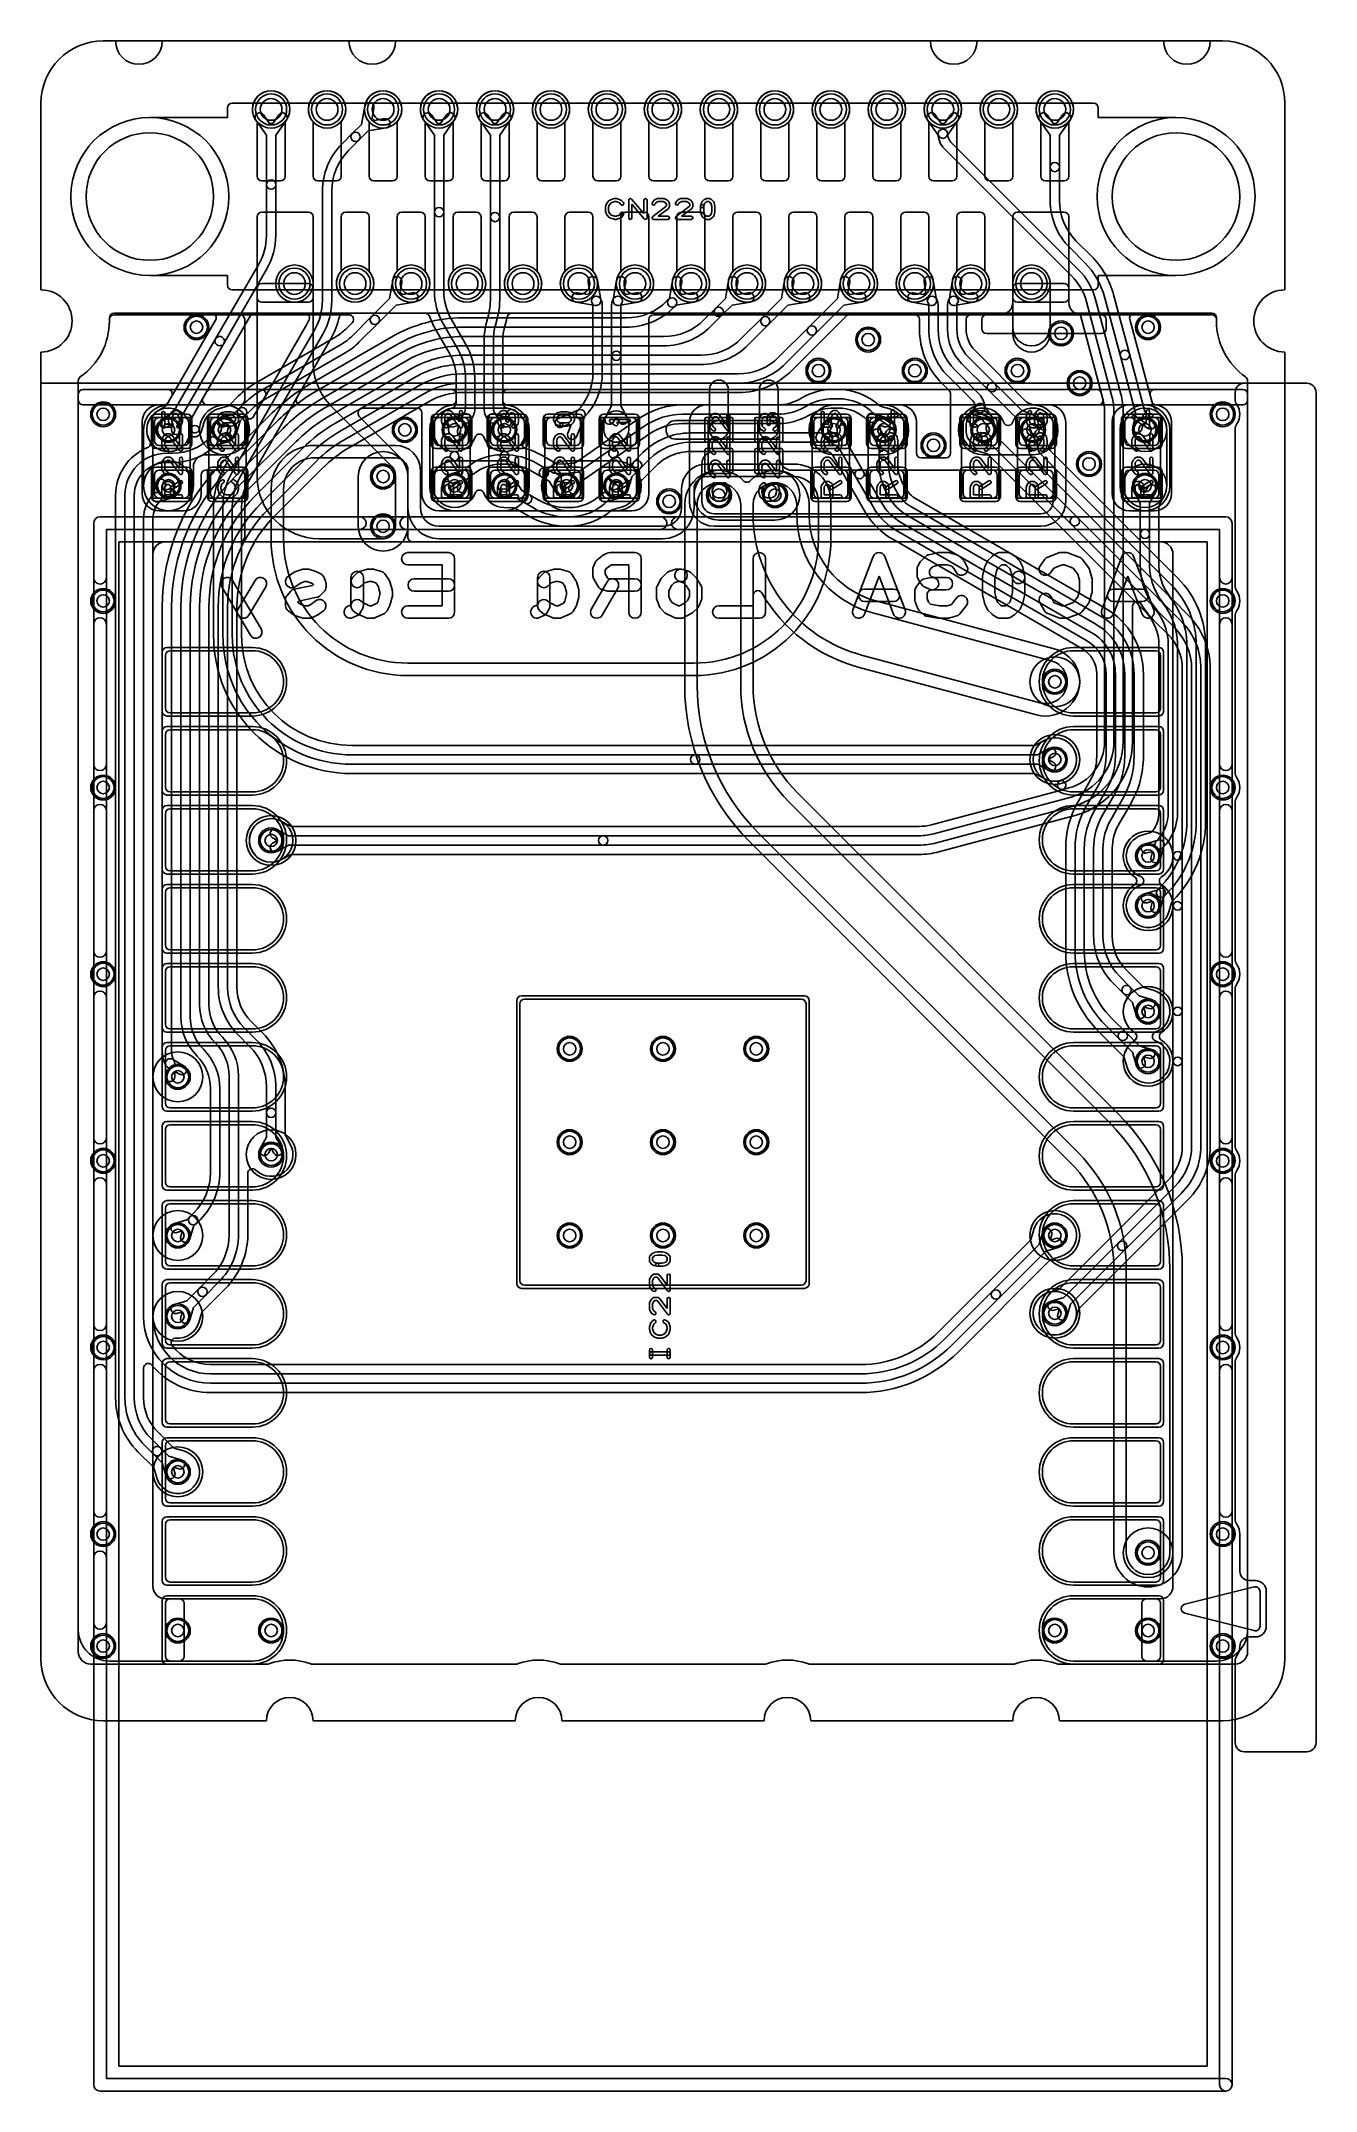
# Model space of a CAD drawing. Extents: x 0 to 20.5, y -6 to 27.
import ezdxf

# ---------------------------------------------------------------- set-up
doc = ezdxf.new("R2010")
doc.units = 0
for name, color, linetype in [('Hole', 1, 'CONTINUOUS'), ('L1', 3, 'CONTINUOUS'), ('L2', 3, 'CONTINUOUS'), ('L3', 3, 'CONTINUOUS'), ('L4', 3, 'CONTINUOUS'), ('MetalMask-A', 176, 'CONTINUOUS'), ('Outline', 7, 'CONTINUOUS'), ('PartsArea-A', 111, 'CONTINUOUS'), ('PartsArea-B', 111, 'CONTINUOUS'), ('PartsSilk-A', 221, 'CONTINUOUS'), ('PartsSilk-B', 221, 'CONTINUOUS'), ('Resist-A', 2, 'CONTINUOUS'), ('Resist-B', 2, 'CONTINUOUS'), ('Silk-A', 140, 'CONTINUOUS'), ('Silk-B', 140, 'CONTINUOUS')]:
    doc.layers.add(name, color=color, linetype=linetype)

msp = doc.modelspace()

# ---------------------------------------------------------------- linework, layer by layer
at = {"layer": 'Hole'}
for centre, radius in [((3.7, 25.9), 0.175), ((4.6, 25.9), 0.175), ((5.5, 25.9), 0.175), ((6.4, 25.9), 0.175), ((7.3, 25.9), 0.175), ((8.2, 25.9), 0.175), ((9.1, 25.9), 0.175), ((10, 25.9), 0.175), ((10.9, 25.9), 0.175), ((11.8, 25.9), 0.175), ((12.7, 25.9), 0.175), ((13.6, 25.9), 0.175), ((14.5, 25.9), 0.175), ((15.4, 25.9), 0.175), ((16.3, 25.9), 0.175), ((1.75, 24.5), 1.025), ((18.25, 24.5), 1.025), ((4.075, 23.1), 0.175), ((5.05, 23.1), 0.175), ((5.95, 23.1), 0.175), ((6.85, 23.1), 0.175), ((7.75, 23.1), 0.175), ((8.65, 23.1), 0.175), ((9.55, 23.1), 0.175), ((10.45, 23.1), 0.175), ((11.35, 23.1), 0.175), ((12.25, 23.1), 0.175), ((13.15, 23.1), 0.175), ((14.05, 23.1), 0.175), ((14.95, 23.1), 0.175), ((15.925, 23.1), 0.175), ((2.5, 22.4), 0.1), ((17.8, 22.4), 0.1), ((13.3, 22.2), 0.1), ((16.4, 22.3), 0.1), ((12.5, 21.7), 0.1), ((14.05, 21.7), 0.1), ((15.7, 21.7), 0.1), ((16.7, 21.5), 0.1), ((1, 21), 0.1), ((19, 21), 0.1), ((2.05, 20.75), 0.1), ((2.95, 20.75), 0.1), ((5.85, 20.75), 0.1), ((6.65, 20.75), 0.1), ((7.45, 20.75), 0.1), ((12.75, 20.75), 0.1), ((13.55, 20.75), 0.1), ((15.15, 20.75), 0.1), ((15.95, 20.75), 0.1), ((17.75, 20.75), 0.1), ((14.35, 20.5), 0.1), ((16.85, 20.2), 0.1), ((2.05, 19.85), 0.1), ((5.5, 20), 0.1), ((6.65, 19.85), 0.1), ((7.45, 19.85), 0.1), ((8.45, 19.85), 0.1), ((9.25, 19.85), 0.1), ((10.9, 19.7), 0.1), ((11.8, 19.7), 0.1), ((17.75, 19.85), 0.1), ((10.1, 19.6), 0.1), ((5.5, 19.2), 0.1), ((1, 18), 0.1), ((19, 18), 0.1), ((16.3, 16.7), 0.1), ((16.3, 15.45), 0.1), ((1, 15), 0.1), ((19, 15), 0.1), ((3.7, 14.15), 0.1), ((17.8, 13.9), 0.1), ((17.8, 13.1), 0.1), ((1, 12), 0.1), ((19, 12), 0.1), ((17.8, 11.4), 0.1), ((8.5, 10.8), 0.1), ((10, 10.8), 0.1), ((11.5, 10.8), 0.1), ((17.8, 10.6), 0.1), ((2.2, 10.35), 0.1), ((8.5, 9.3), 0.1), ((10, 9.3), 0.1), ((11.5, 9.3), 0.1), ((1, 9), 0.1), ((3.7, 9.1), 0.1), ((19, 9), 0.1), ((2.2, 7.8), 0.1), ((8.5, 7.8), 0.1), ((10, 7.8), 0.1), ((11.5, 7.8), 0.1), ((16.3, 7.8), 0.1), ((2.2, 6.5), 0.1), ((16.3, 6.55), 0.1), ((1, 6), 0.1), ((19, 6), 0.1), ((2.2, 4), 0.1), ((1, 3), 0.1), ((19, 3), 0.1), ((17.8, 2.7), 0.1), ((2.2, 1.45), 0.1), ((3.7, 1.45), 0.1), ((16.3, 1.45), 0.1), ((17.8, 1.45), 0.1), ((1, 1.2), 0.1), ((19, 1.2), 0.1)]:
    msp.add_circle(centre, radius, dxfattribs=at)
at = {"layer": 'L1'}
for p, q in [((3.475, 24.825), (3.475, 25.70157)), ((3.925, 25.70157), (3.925, 24.825)), ((4.375, 24.825), (4.375, 25.70157)), ((4.825, 25.70157), (4.825, 24.825)), ((5.275, 24.825), (5.275, 25.70157)), ((5.725, 25.70157), (5.725, 24.825)), ((6.175, 24.825), (6.175, 25.70157)), ((6.625, 25.70157), (6.625, 24.825)), ((7.075, 24.825), (7.075, 25.70157)), ((7.525, 25.70157), (7.525, 24.825)), ((7.975, 24.825), (7.975, 25.70157)), ((8.425, 25.70157), (8.425, 24.825)), ((8.875, 24.825), (8.875, 25.70157)), ((9.325, 25.70157), (9.325, 24.825)), ((9.775, 24.825), (9.775, 25.70157)), ((10.225, 25.70157), (10.225, 24.825)), ((10.675, 24.825), (10.675, 25.70157)), ((11.125, 25.70157), (11.125, 24.825)), ((11.575, 24.825), (11.575, 25.70157)), ((12.025, 25.70157), (12.025, 24.825)), ((12.475, 24.825), (12.475, 25.70157)), ((12.925, 25.70157), (12.925, 24.825)), ((13.375, 24.825), (13.375, 25.70157)), ((13.825, 25.70157), (13.825, 24.825)), ((14.275, 24.825), (14.275, 25.70157)), ((14.725, 25.70157), (14.725, 24.825)), ((15.175, 24.825), (15.175, 25.70157)), ((15.625, 25.70157), (15.625, 24.825)), ((16.075, 24.825), (16.075, 25.70157)), ((16.525, 25.70157), (16.525, 24.825)), ((3.85, 24.75), (3.55, 24.75)), ((4.75, 24.75), (4.45, 24.75)), ((5.65, 24.75), (5.35, 24.75)), ((6.55, 24.75), (6.25, 24.75)), ((7.45, 24.75), (7.15, 24.75)), ((8.35, 24.75), (8.05, 24.75)), ((9.25, 24.75), (8.95, 24.75)), ((10.15, 24.75), (9.85, 24.75)), ((11.05, 24.75), (10.75, 24.75)), ((11.95, 24.75), (11.65, 24.75)), ((12.85, 24.75), (12.55, 24.75)), ((13.75, 24.75), (13.45, 24.75)), ((14.65, 24.75), (14.35, 24.75)), ((15.55, 24.75), (15.25, 24.75)), ((16.45, 24.75), (16.15, 24.75)), ((3.475, 22.875), (3.475, 24.175)), ((3.55, 24.25), (4.3, 24.25)), ((4.375, 24.175), (4.375, 22.875)), ((4.825, 23.29843), (4.825, 24.175)), ((4.9, 24.25), (5.2, 24.25)), ((5.275, 24.175), (5.275, 23.29843)), ((5.725, 23.29843), (5.725, 24.175)), ((5.8, 24.25), (6.1, 24.25)), ((6.175, 24.175), (6.175, 23.29843)), ((6.625, 23.29843), (6.625, 24.175)), ((6.7, 24.25), (7, 24.25)), ((7.075, 24.175), (7.075, 23.29843)), ((7.525, 23.29843), (7.525, 24.175)), ((7.6, 24.25), (7.9, 24.25)), ((7.975, 24.175), (7.975, 23.29843)), ((8.425, 23.29843), (8.425, 24.175)), ((8.5, 24.25), (8.8, 24.25)), ((8.875, 24.175), (8.875, 23.29843)), ((9.325, 23.29843), (9.325, 24.175)), ((9.4, 24.25), (9.7, 24.25)), ((9.775, 24.175), (9.775, 23.29843)), ((10.225, 23.29843), (10.225, 24.175)), ((10.3, 24.25), (10.6, 24.25)), ((10.675, 24.175), (10.675, 23.29843)), ((11.125, 23.29843), (11.125, 24.175)), ((11.2, 24.25), (11.5, 24.25)), ((11.575, 24.175), (11.575, 23.29843)), ((12.025, 23.29843), (12.025, 24.175)), ((12.1, 24.25), (12.4, 24.25)), ((12.475, 24.175), (12.475, 23.29843)), ((12.925, 23.29843), (12.925, 24.175)), ((13, 24.25), (13.3, 24.25)), ((13.375, 24.175), (13.375, 23.29843)), ((13.825, 23.29843), (13.825, 24.175)), ((13.9, 24.25), (14.2, 24.25)), ((14.275, 24.175), (14.275, 23.29843)), ((14.725, 23.29843), (14.725, 24.175)), ((14.8, 24.25), (15.1, 24.25)), ((15.175, 24.175), (15.175, 23.29843)), ((15.625, 22.875), (15.625, 24.175)), ((15.7, 24.25), (16.45, 24.25)), ((16.525, 24.175), (16.525, 22.875)), ((3.54997, 23.1), (4.30003, 23.1)), ((8.82632, 22.95989), (8.79783, 23.12544)), ((8.94565, 23.15088), (8.99967, 22.83696)), ((9.20033, 22.83696), (9.25435, 23.15088)), ((9.40217, 23.12544), (9.37368, 22.95989)), ((14.22632, 22.95989), (14.19783, 23.12544)), ((14.34565, 23.15088), (14.39967, 22.83696)), ((14.60033, 22.83696), (14.65435, 23.15088)), ((14.80217, 23.12544), (14.77368, 22.95989)), ((15.69997, 23.1), (16.45003, 23.1)), ((3.475, 20), (3.475, 23.02503)), ((4.3, 22.8), (3.55, 22.8)), ((4.375, 23.02503), (4.375, 21.83921)), ((8.91304, 22.75033), (8.59912, 22.80435)), ((8.62456, 22.95217), (8.79011, 22.92368)), ((8.79011, 22.92368), (8.82632, 22.95989)), ((8.875, 21.66391), (8.875, 22.76573)), ((9.025, 22.76571), (9.025, 21.66391)), ((9.175, 21.93978), (9.175, 22.76571)), ((9.60088, 22.80435), (9.28696, 22.75033)), ((9.325, 22.76573), (9.325, 21.93978)), ((9.37368, 22.95989), (9.40989, 22.92368)), ((9.40989, 22.92368), (9.57544, 22.95217)), ((14.31304, 22.75033), (13.99912, 22.80435)), ((14.02456, 22.95217), (14.19011, 22.92368)), ((14.19011, 22.92368), (14.22632, 22.95989)), ((14.275, 22.36493), (14.275, 22.76572)), ((14.425, 22.76572), (14.425, 22.36493)), ((14.575, 22.36495), (14.575, 22.76571)), ((15.00088, 22.80435), (14.68696, 22.75033)), ((14.725, 22.76573), (14.725, 22.36495)), ((14.77368, 22.95989), (14.80989, 22.92368)), ((14.80989, 22.92368), (14.97544, 22.95217)), ((15.625, 22.8), (15.625, 23.02503)), ((16.45, 22.8), (15.7, 22.8)), ((16.525, 23.02503), (16.525, 22.8)), ((1.1, 22.5), (1.1, 22.52503)), ((1.17497, 22.6), (3.19999, 22.6)), ((3.27496, 22.52503), (3.27496, 21.22501)), ((9.77504, 19.725), (9.77504, 22.52503)), ((9.85001, 22.6), (14.04999, 22.6)), ((14.12496, 22.52503), (14.12496, 22.36493)), ((14.87504, 22.36495), (14.87504, 22.52499)), ((14.95001, 22.59996), (18.82503, 22.59996)), ((15.125, 22.37497), (15.125, 22.52503)), ((15.19997, 22.6), (15.425, 22.6)), ((16.725, 22.6), (17.05003, 22.6)), ((17.125, 22.52503), (17.125, 22.37497)), ((18.9, 22.52499), (18.9, 22.5)), ((17.05003, 22.3), (15.19997, 22.3)), ((9.175, 21.13306), (9.175, 21.93978)), ((9.325, 21.93978), (9.325, 21.13306)), ((15.23699, 21.38195), (14.802, 21.81694)), ((14.90806, 21.923), (15.34305, 21.48801)), ((15.84158, 21.20168), (15.01416, 22.0291)), ((0.6, 1.46), (0.6, 21.53823)), ((14.48377, 21.49871), (14.603, 21.37948)), ((14.97575, 21.2189), (14.58986, 21.6048)), ((14.69593, 21.71087), (15.08181, 21.32497)), ((15.34305, 21.48801), (15.7674, 21.06366)), ((19.4, 21.53823), (19.4, 1.46)), ((3.19999, 21.15004), (1.9, 21.15004)), ((4.66789, 21.13211), (5.64142, 20.15858)), ((5.17497, 21.1), (6.04999, 21.1)), ((9.07463, 20.95001), (9.175, 21.13306)), ((9.325, 21.13306), (9.42537, 20.95001)), ((13.8, 21.15004), (10.7, 21.15004)), ((10.75, 20.75), (10.75, 21.4)), ((11.05, 21.4), (11.05, 20.75)), ((11.55, 20.75), (11.55, 21.4)), ((11.85, 21.4), (11.85, 20.75)), ((14.62496, 21.32647), (14.62496, 20.37501)), ((14.91439, 20.96178), (15.03813, 21.14239)), ((15.16187, 21.14239), (15.28561, 20.96178)), ((15.66134, 20.9576), (15.23699, 21.38195)), ((15.93846, 21.15565), (15.86613, 21.18533)), ((16.2, 21.15004), (15.96692, 21.15004)), ((17.9, 21.15004), (17.5, 21.15004)), ((1.62496, 20.875), (1.62496, 19.725)), ((1.825, 20.575), (1.825, 20.875)), ((1.9, 20.95), (2.3, 20.95)), ((2.375, 20.875), (2.375, 20.575)), ((2.725, 20.575), (2.725, 20.875)), ((2.8, 20.95), (3.2, 20.95)), ((3.275, 20.875), (3.275, 20.575)), ((5.1, 21.01395), (5.1, 21.02503)), ((5.78287, 20.30003), (5.12196, 20.96094)), ((6.12496, 21.02503), (6.12496, 19.725)), ((6.325, 20.575), (6.325, 20.875)), ((6.4, 20.95), (6.8, 20.95)), ((6.875, 20.875), (6.875, 20.575)), ((7.225, 20.575), (7.225, 20.875)), ((7.3, 20.95), (7.7, 20.95)), ((7.775, 20.875), (7.775, 20.575)), ((8.125, 20.575), (8.125, 20.875)), ((8.2, 20.95), (8.6, 20.95)), ((8.31458, 20.93315), (8.64652, 21.06937)), ((8.49257, 20.84407), (8.37152, 20.79439)), ((8.46939, 20.69652), (8.51907, 20.81757)), ((8.51907, 20.81757), (8.49257, 20.84407)), ((8.74437, 20.97152), (8.60815, 20.63958)), ((8.675, 20.875), (8.675, 20.575)), ((9.025, 20.575), (9.025, 20.875)), ((9.05, 20.75), (9.05, 20.85385)), ((9.1, 20.95), (9.5, 20.95)), ((9.25, 20.95786), (9.20615, 20.87789)), ((9.29385, 20.87789), (9.25, 20.95786)), ((9.45, 20.85385), (9.45, 20.75)), ((9.575, 20.875), (9.575, 20.575)), ((10.2, 20.9), (10.9, 20.9)), ((10.42496, 20.875), (10.42496, 19.6)), ((10.725, 20.625), (10.725, 20.875)), ((10.75, 20.9), (11.05, 20.9)), ((10.9, 20.9), (11.7, 20.9)), ((11.075, 20.875), (11.075, 20.625)), ((11.525, 20.625), (11.525, 20.875)), ((11.55, 20.9), (11.85, 20.9)), ((11.875, 20.875), (11.875, 20.625)), ((12.425, 20.575), (12.425, 20.875)), ((12.5, 20.95), (12.9, 20.95)), ((12.975, 20.875), (12.975, 20.575)), ((13.325, 20.575), (13.325, 20.875)), ((13.4, 20.95), (13.8, 20.95)), ((13.875, 20.875), (13.875, 20.575)), ((14.07504, 20.37501), (14.07504, 20.875)), ((14.825, 20.575), (14.825, 20.875)), ((14.875, 20.725), (14.875, 20.83461)), ((14.9, 20.95), (15.3, 20.95)), ((15.1, 20.9673), (15.03813, 20.877)), ((15.16187, 20.877), (15.1, 20.9673)), ((15.325, 20.83461), (15.325, 20.725)), ((15.375, 20.875), (15.375, 20.575)), ((15.79185, 20.63958), (15.66134, 20.9576)), ((15.725, 20.575), (15.725, 20.875)), ((15.7674, 21.06366), (16.08542, 20.93315)), ((15.8, 20.95), (16.2, 20.95)), ((15.90743, 20.84407), (15.88093, 20.81757)), ((15.88093, 20.81757), (15.93061, 20.69652)), ((16.02848, 20.79439), (15.90743, 20.84407)), ((16.275, 20.875), (16.275, 20.575)), ((16.47504, 19.6), (16.47504, 20.875)), ((17.22496, 20.875), (17.22496, 19.725)), ((17.425, 20.575), (17.425, 20.875)), ((17.5, 20.95), (17.9, 20.95)), ((17.975, 20.875), (17.975, 20.575)), ((18.17504, 19.725), (18.17504, 20.875)), ((2.3, 20.5), (1.9, 20.5)), ((3.2, 20.5), (2.8, 20.5)), ((6.8, 20.5), (6.4, 20.5)), ((7.7, 20.5), (7.3, 20.5)), ((8.6, 20.5), (8.2, 20.5)), ((9.5, 20.5), (9.1, 20.5)), ((10.9, 20.6), (10.2, 20.6)), ((11.05, 20.6), (10.75, 20.6)), ((11.7, 20.6), (10.9, 20.6)), ((11.85, 20.6), (11.55, 20.6)), ((12.9, 20.5), (12.5, 20.5)), ((13.8, 20.5), (13.4, 20.5)), ((15.3, 20.5), (14.9, 20.5)), ((16.2, 20.5), (15.8, 20.5)), ((17.9, 20.5), (17.5, 20.5)), ((10.625, 19.6), (10.625, 20.2)), ((10.725, 20.125), (10.725, 20.375)), ((10.75, 20.4), (11.05, 20.4)), ((10.825, 20.4), (11.80003, 20.4)), ((11.075, 20.375), (11.075, 20.125)), ((11.525, 20.125), (11.525, 20.375)), ((11.55, 20.4), (11.85, 20.4)), ((11.875, 20.375), (11.875, 20.125)), ((11.875, 20.32503), (11.875, 20.3)), ((14.54999, 20.30004), (14.15001, 20.30004)), ((1.825, 19.725), (1.825, 20.025)), ((1.9, 20.1), (2.3, 20.1)), ((2.375, 20.025), (2.375, 19.725)), ((2.57504, 19.725), (2.57504, 20.02503)), ((2.65001, 20.1), (3.19999, 20.1)), ((2.725, 19.725), (2.725, 20.025)), ((2.8, 20.1), (3.2, 20.1)), ((3.27496, 20.02503), (3.27496, 19.02501)), ((3.275, 20.025), (3.275, 19.725)), ((5.7, 20.01716), (5.7, 19.2)), ((5.90004, 19.2), (5.90004, 20.01716)), ((6.325, 19.725), (6.325, 20.025)), ((6.4, 20.1), (6.8, 20.1)), ((6.875, 20.025), (6.875, 19.725)), ((7.225, 19.725), (7.225, 20.025)), ((7.3, 20.1), (7.7, 20.1)), ((7.775, 20.025), (7.775, 19.725)), ((8.125, 19.725), (8.125, 20.025)), ((8.2, 20.1), (8.6, 20.1)), ((8.675, 20.025), (8.675, 19.725)), ((9.025, 19.725), (9.025, 20.025)), ((9.1, 20.1), (9.5, 20.1)), ((9.575, 20.025), (9.575, 19.725)), ((11.05, 20.1), (10.75, 20.1)), ((11.85, 20.1), (11.55, 20.1)), ((12.075, 20.1), (16.20003, 20.1)), ((12.425, 19.725), (12.425, 20.025)), ((12.5, 20.1), (12.9, 20.1)), ((12.975, 20.025), (12.975, 19.725)), ((13.325, 19.725), (13.325, 20.025)), ((13.4, 20.1), (13.8, 20.1)), ((13.875, 20.025), (13.875, 19.725)), ((14.825, 19.725), (14.825, 20.025)), ((14.9, 20.1), (15.3, 20.1)), ((15.375, 20.025), (15.375, 19.725)), ((15.725, 19.725), (15.725, 20.025)), ((15.8, 20.1), (16.2, 20.1)), ((16.275, 20.02503), (16.275, 19.6)), ((16.275, 20.025), (16.275, 19.725)), ((17.425, 19.725), (17.425, 20.025)), ((17.5, 20.1), (17.9, 20.1)), ((17.975, 20.025), (17.975, 19.725)), ((2.3, 19.65), (1.9, 19.65)), ((1.9, 19.44996), (2.3, 19.44996)), ((3.2, 19.65), (2.8, 19.65)), ((6.8, 19.65), (6.4, 19.65)), ((6.4, 19.44996), (9.5, 19.44996)), ((7.7, 19.65), (7.3, 19.65)), ((8.6, 19.65), (8.2, 19.65)), ((9.5, 19.65), (9.1, 19.65)), ((12.9, 19.65), (12.5, 19.65)), ((13.8, 19.65), (13.4, 19.65)), ((15.3, 19.65), (14.9, 19.65)), ((16.2, 19.65), (15.8, 19.65)), ((17.9, 19.65), (17.5, 19.65)), ((17.5, 19.44996), (17.9, 19.44996)), ((5.9, 19.02501), (5.9, 19.19384)), ((16.075, 19.4), (10.825, 19.4)), ((10.825, 19.19996), (16.075, 19.19996)), ((3.19999, 18.95004), (2, 18.95004)), ((5.5, 19), (4.475, 19)), ((18, 18.95004), (5.97497, 18.95004)), ((1.8, 18.75004), (1.8, 2.16)), ((18.2, 2.16), (18.2, 18.75004)), ((2.075, 17.2), (3.4, 17.2)), ((16.6, 17.2), (17.925, 17.2)), ((2, 16.275), (2, 17.125)), ((18, 17.125), (18, 16.275)), ((3.4, 16.2), (2.075, 16.2)), ((17.925, 16.2), (16.6, 16.2)), ((2, 15.005), (2, 15.855)), ((2.075, 15.93), (3.4, 15.93)), ((16.6, 15.93), (17.925, 15.93)), ((18, 15.855), (18, 15.005)), ((3.4, 14.93), (2.075, 14.93)), ((17.925, 14.93), (16.6, 14.93)), ((2, 13.735), (2, 14.585)), ((2.075, 14.66), (3.4, 14.66)), ((16.6, 14.66), (17.925, 14.66)), ((18, 14.585), (18, 13.735)), ((3.4, 13.66), (2.075, 13.66)), ((17.925, 13.66), (16.6, 13.66)), ((2, 12.465), (2, 13.315)), ((2.075, 13.39), (3.4, 13.39)), ((16.6, 13.39), (17.925, 13.39)), ((18, 13.315), (18, 12.465)), ((3.4, 12.39), (2.075, 12.39)), ((17.925, 12.39), (16.6, 12.39)), ((2, 11.195), (2, 12.045)), ((2.075, 12.12), (3.4, 12.12)), ((16.6, 12.12), (17.925, 12.12)), ((18, 12.045), (18, 11.195)), ((7.775, 11.6), (12.225, 11.6)), ((7.7, 7.075), (7.7, 11.525)), ((12.3, 11.525), (12.3, 7.075)), ((3.4, 11.12), (2.075, 11.12)), ((17.925, 11.12), (16.6, 11.12)), ((2, 9.925), (2, 10.775)), ((2.075, 10.85), (3.4, 10.85)), ((16.6, 10.85), (17.925, 10.85)), ((18, 10.775), (18, 9.925)), ((3.4, 9.85), (2.075, 9.85)), ((2.075, 9.58), (3.4, 9.58)), ((17.925, 9.85), (16.6, 9.85)), ((16.6, 9.58), (17.925, 9.58)), ((2, 8.655), (2, 9.505)), ((18, 9.505), (18, 8.655)), ((3.4, 8.58), (2.075, 8.58)), ((17.925, 8.58), (16.6, 8.58)), ((2.075, 8.31), (3.4, 8.31)), ((16.6, 8.31), (17.925, 8.31)), ((2, 7.385), (2, 8.235)), ((18, 8.235), (18, 7.385)), ((3.4, 7.31), (2.075, 7.31)), ((17.925, 7.31), (16.6, 7.31)), ((2, 6.115), (2, 6.965)), ((2.075, 7.04), (3.4, 7.04)), ((12.225, 7), (7.775, 7)), ((16.6, 7.04), (17.925, 7.04)), ((18, 6.965), (18, 6.115)), ((3.4, 6.04), (2.075, 6.04)), ((17.925, 6.04), (16.6, 6.04)), ((2, 4.845), (2, 5.695)), ((2.075, 5.77), (3.4, 5.77)), ((16.6, 5.77), (17.925, 5.77)), ((18, 5.695), (18, 4.845)), ((3.4, 4.77), (2.075, 4.77)), ((17.925, 4.77), (16.6, 4.77)), ((2, 3.575), (2, 4.425)), ((2.075, 4.5), (3.4, 4.5)), ((16.6, 4.5), (17.925, 4.5)), ((18, 4.425), (18, 3.575)), ((3.4, 3.5), (2.075, 3.5)), ((17.925, 3.5), (16.6, 3.5)), ((2, 2.305), (2, 3.155)), ((2.075, 3.23), (3.4, 3.23)), ((16.6, 3.23), (17.925, 3.23)), ((18, 3.155), (18, 2.305)), ((3.4, 2.23), (2.075, 2.23)), ((17.925, 2.23), (16.6, 2.23)), ((2, 1.96), (2.02154, 1.96)), ((2, 1.035), (2, 1.885)), ((2.025, 1.95996), (2.22503, 1.95996)), ((2.075, 1.96), (3.4, 1.96)), ((2.3, 1.88499), (2.3, 1.03501)), ((16.6, 1.96), (17.925, 1.96)), ((17.7, 1.03501), (17.7, 1.88499)), ((17.77497, 1.95996), (17.975, 1.95996)), ((17.97846, 1.96), (18, 1.96)), ((18, 1.885), (18, 1.035)), ((2.01725, 0.96), (1.1, 0.96)), ((2.22503, 0.96004), (2.02071, 0.96004)), ((3.4, 0.96), (2.075, 0.96)), ((17.925, 0.96), (16.6, 0.96)), ((17.97929, 0.96004), (17.77497, 0.96004)), ((18.9, 0.96), (17.98275, 0.96))]:
    msp.add_line(p, q, dxfattribs=at)
for centre, radius in [((3.7, 25.9), 0.3), ((4.6, 25.9), 0.3), ((5.5, 25.9), 0.3), ((6.4, 25.9), 0.3), ((7.3, 25.9), 0.3), ((8.2, 25.9), 0.3), ((9.1, 25.9), 0.3), ((10, 25.9), 0.3), ((10.9, 25.9), 0.3), ((11.8, 25.9), 0.3), ((12.7, 25.9), 0.3), ((13.6, 25.9), 0.3), ((14.5, 25.9), 0.3), ((15.4, 25.9), 0.3), ((16.3, 25.9), 0.3), ((4.075, 23.1), 0.3), ((5.05, 23.1), 0.3), ((5.95, 23.1), 0.3), ((6.85, 23.1), 0.3), ((7.75, 23.1), 0.3), ((8.65, 23.1), 0.3), ((9.55, 23.1), 0.3), ((10.45, 23.1), 0.3), ((11.35, 23.1), 0.3), ((12.25, 23.1), 0.3), ((13.15, 23.1), 0.3), ((14.05, 23.1), 0.3), ((14.95, 23.1), 0.3), ((15.925, 23.1), 0.3), ((2.5, 22.4), 0.2), ((16.4, 22.3), 0.2), ((17.8, 22.4), 0.2), ((13.3, 22.2), 0.2), ((12.5, 21.7), 0.2), ((14.05, 21.7), 0.2), ((15.7, 21.7), 0.2), ((16.7, 21.5), 0.2), ((1, 21), 0.2), ((19, 21), 0.2), ((2.05, 20.75), 0.2), ((2.95, 20.75), 0.2), ((5.85, 20.75), 0.2), ((6.65, 20.75), 0.2), ((7.45, 20.75), 0.2), ((12.75, 20.75), 0.2), ((13.55, 20.75), 0.2), ((15.15, 20.75), 0.2), ((15.95, 20.75), 0.2), ((17.75, 20.75), 0.2), ((14.35, 20.5), 0.2), ((5.5, 20), 0.2), ((16.85, 20.2), 0.2), ((2.05, 19.85), 0.2), ((6.65, 19.85), 0.2), ((7.45, 19.85), 0.2), ((8.45, 19.85), 0.2), ((9.25, 19.85), 0.2), ((10.1, 19.6), 0.2), ((10.9, 19.7), 0.2), ((11.8, 19.7), 0.2), ((17.75, 19.85), 0.2), ((5.5, 19.2), 0.2), ((1, 18), 0.2), ((19, 18), 0.2), ((16.3, 16.7), 0.2), ((16.3, 15.45), 0.2), ((1, 15), 0.2), ((19, 15), 0.2), ((3.7, 14.15), 0.2), ((17.8, 13.9), 0.2), ((17.8, 13.1), 0.2), ((1, 12), 0.2), ((19, 12), 0.2), ((17.8, 11.4), 0.2), ((8.5, 10.8), 0.2), ((10, 10.8), 0.2), ((11.5, 10.8), 0.2), ((2.2, 10.35), 0.2), ((17.8, 10.6), 0.2), ((3.7, 9.1), 0.2), ((8.5, 9.3), 0.2), ((10, 9.3), 0.2), ((11.5, 9.3), 0.2), ((1, 9), 0.2), ((19, 9), 0.2), ((2.2, 7.8), 0.2), ((8.5, 7.8), 0.2), ((10, 7.8), 0.2), ((11.5, 7.8), 0.2), ((16.3, 7.8), 0.2), ((2.2, 6.5), 0.2), ((16.3, 6.55), 0.2), ((1, 6), 0.2), ((19, 6), 0.2), ((2.2, 4), 0.2), ((1, 3), 0.2), ((19, 3), 0.2), ((17.8, 2.7), 0.2), ((2.2, 1.45), 0.2), ((3.7, 1.45), 0.2), ((16.3, 1.45), 0.2), ((17.8, 1.45), 0.2), ((1, 1.2), 0.2), ((19, 1.2), 0.2)]:
    msp.add_circle(centre, radius, dxfattribs=at)
for centre, radius, start, end in [((3.7, 25.9), 0.3, -41.409429, -138.590571), ((4.6, 25.9), 0.3, -41.409429, -138.590571), ((5.5, 25.9), 0.3, -41.409429, -138.590571), ((6.4, 25.9), 0.3, -41.409429, -138.590571), ((7.3, 25.9), 0.3, -41.409429, -138.590571), ((8.2, 25.9), 0.3, -41.409429, -138.590571), ((9.1, 25.9), 0.3, -41.409429, -138.590571), ((10, 25.9), 0.3, -41.409429, -138.590571), ((10.9, 25.9), 0.3, -41.409429, -138.590571), ((11.8, 25.9), 0.3, -41.409429, -138.590571), ((12.7, 25.9), 0.3, -41.409429, -138.590571), ((13.6, 25.9), 0.3, -41.409429, -138.590571), ((14.5, 25.9), 0.3, -41.409429, -138.590571), ((15.4, 25.9), 0.3, -41.409429, -138.590571), ((16.3, 25.9), 0.3, -41.409429, -138.590571), ((3.55, 24.825), 0.075, 180, -90), ((3.85, 24.825), 0.075, -90, 0), ((4.45, 24.825), 0.075, 180, -90), ((4.75, 24.825), 0.075, -90, 0), ((5.35, 24.825), 0.075, 180, -90), ((5.65, 24.825), 0.075, -90, 0), ((6.25, 24.825), 0.075, 180, -90), ((6.55, 24.825), 0.075, -90, 0), ((7.15, 24.825), 0.075, 180, -90), ((7.45, 24.825), 0.075, -90, 0), ((8.05, 24.825), 0.075, 180, -90), ((8.35, 24.825), 0.075, -90, 0), ((8.95, 24.825), 0.075, 180, -90), ((9.25, 24.825), 0.075, -90, 0), ((9.85, 24.825), 0.075, 180, -90), ((10.15, 24.825), 0.075, -90, 0), ((10.75, 24.825), 0.075, 180, -90), ((11.05, 24.825), 0.075, -90, 0), ((11.65, 24.825), 0.075, 180, -90), ((11.95, 24.825), 0.075, -90, 0), ((12.55, 24.825), 0.075, 180, -90), ((12.85, 24.825), 0.075, -90, 0), ((13.45, 24.825), 0.075, 180, -90), ((13.75, 24.825), 0.075, -90, 0), ((14.35, 24.825), 0.075, 180, -90), ((14.65, 24.825), 0.075, -90, 0), ((15.25, 24.825), 0.075, 180, -90), ((15.55, 24.825), 0.075, -90, 0), ((16.15, 24.825), 0.075, 180, -90), ((16.45, 24.825), 0.075, -90, 0), ((3.55, 24.175), 0.075, 90, 180), ((4.3, 24.175), 0.075, 0, 90), ((4.9, 24.175), 0.075, 90, 180), ((5.2, 24.175), 0.075, 0, 90), ((5.8, 24.175), 0.075, 90, 180), ((6.1, 24.175), 0.075, 0, 90), ((6.7, 24.175), 0.075, 90, 180), ((7, 24.175), 0.075, 0, 90), ((7.6, 24.175), 0.075, 90, 180), ((7.9, 24.175), 0.075, 0, 90), ((8.5, 24.175), 0.075, 90, 180), ((8.8, 24.175), 0.075, 0, 90), ((9.4, 24.175), 0.075, 90, 180), ((9.7, 24.175), 0.075, 0, 90), ((10.3, 24.175), 0.075, 90, 180), ((10.6, 24.175), 0.075, 0, 90), ((11.2, 24.175), 0.075, 90, 180), ((11.5, 24.175), 0.075, 0, 90), ((12.1, 24.175), 0.075, 90, 180), ((12.4, 24.175), 0.075, 0, 90), ((13, 24.175), 0.075, 90, 180), ((13.3, 24.175), 0.075, 0, 90), ((13.9, 24.175), 0.075, 90, 180), ((14.2, 24.175), 0.075, 0, 90), ((14.8, 24.175), 0.075, 90, 180), ((15.1, 24.175), 0.075, 0, 90), ((15.7, 24.175), 0.075, 90, 180), ((16.45, 24.175), 0.075, 0, 90), ((3.54997, 23.02503), 0.07497, 90, 180), ((4.30003, 23.02503), 0.07497, 0, 90), ((5.05, 23.1), 0.3, 138.590571, 41.409429), ((5.95, 23.1), 0.3, 138.590571, 41.409429), ((6.85, 23.1), 0.3, 138.590571, 41.409429), ((7.75, 23.1), 0.3, 138.590571, 41.409429), ((8.65, 23.1), 0.3, 138.590571, 41.409429), ((8.87174, 23.13816), 0.075, 9.765013, -170.236052), ((9.55, 23.1), 0.3, 138.590571, 41.409429), ((9.32826, 23.13816), 0.075, -9.765013, 170.236052), ((10.45, 23.1), 0.3, 138.590571, 41.409429), ((11.35, 23.1), 0.3, 138.590571, 41.409429), ((12.25, 23.1), 0.3, 138.590571, 41.409429), ((13.15, 23.1), 0.3, 138.590571, 41.409429), ((14.05, 23.1), 0.3, 138.590571, 41.409429), ((14.27174, 23.13816), 0.075, 9.765013, -170.236052), ((14.95, 23.1), 0.3, 138.590571, 41.409429), ((14.72826, 23.13816), 0.075, -9.765013, 170.236052), ((15.69997, 23.02503), 0.07497, 90, 180), ((16.45003, 23.02503), 0.07497, 0, 90), ((3.55, 22.875), 0.075, 180, -90), ((4.3, 22.875), 0.075, -90, 0), ((8.61184, 22.87826), 0.075, 80.234987, -99.763948), ((8.92576, 22.82424), 0.075, 45, -135), ((8.86725, 22.76573), 0.00775, 0, 45), ((8.92576, 22.82424), 0.075, -99.765013, 9.765013), ((8.86725, 22.76573), 0.15775, -0.007264, 45), ((9.33275, 22.76573), 0.15775, 135, -179.992736), ((9.27424, 22.82424), 0.075, 170.234987, -80.234987), ((9.27423, 22.82425), 0.075, -45, 135), ((9.33275, 22.76573), 0.00775, 135, 180), ((9.58816, 22.87826), 0.075, -80.234987, 99.763948), ((14.01184, 22.87826), 0.075, 80.234987, -99.763948), ((14.32576, 22.82424), 0.075, 45.005402, -134.995104), ((14.26725, 22.76572), 0.00775, 0, 45), ((14.32576, 22.82424), 0.075, -99.765013, 9.765013), ((14.26725, 22.76572), 0.15775, 0, 45.005136), ((14.73275, 22.76573), 0.15775, 135, -179.992736), ((14.67424, 22.82424), 0.075, 170.234987, -80.234987), ((14.67423, 22.82425), 0.075, -45, 135), ((14.73275, 22.76573), 0.00775, 135, 180), ((14.98816, 22.87826), 0.075, -80.234987, 99.763948), ((15.425, 22.8), 0.2, -90, 0), ((15.7, 22.875), 0.075, 180, -90), ((16.45, 22.875), 0.075, -90, 0), ((16.725, 22.8), 0.2, 180, -90), ((0, 22.5), 1.1, -54.937828, 0), ((1.17497, 22.52503), 0.07497, 90, 180), ((3.19999, 22.52503), 0.07497, 0, 90), ((9.85001, 22.52503), 0.07497, 90, 180), ((14.04999, 22.52503), 0.07497, 0, 90), ((14.95001, 22.52499), 0.07497, 90, 180), ((15.19997, 22.52503), 0.07497, 90, 180), ((17.05003, 22.52503), 0.07497, 0, 90), ((18.82503, 22.52499), 0.07497, 0, 90), ((20, 22.5), 1.1, 180, -125.062172), ((15.35, 22.36495), 1.22504, -179.999065, -134.999669), ((15.35, 22.36494), 1.075, -179.999467, -135), ((15.35, 22.36494), 0.925, -179.999381, -135), ((15.35, 22.36495), 0.775, 180, -134.999477), ((15.35, 22.36495), 0.625, 180, -134.999352), ((15.35, 22.36495), 0.47496, 180, -134.999147), ((15.19997, 22.37497), 0.07497, 180, -90), ((17.05003, 22.37497), 0.07497, -90, 0), ((5.375, 21.83921), 1, 180, -135.000405), ((9.25, 21.93978), 0.075, 0, 180), ((9.25, 21.93978), 0.075, 180, 0), ((0.67501, 21.53823), 0.07501, 135, 180), ((0.67498, 21.53826), 0.07497, 125.065903, 135), ((8.01108, 21.66391), 0.86392, -44.999531, 0), ((8.01108, 21.66391), 1.01392, -44.999201, 0), ((10.9, 21.4), 0.15, 0, 180), ((11.7, 21.4), 0.15, 0, 180), ((15.29002, 21.43498), 0.075, 45, -135), ((15.29002, 21.43498), 0.075, -135, 45), ((19.32502, 21.53826), 0.07497, 45, 54.934097), ((19.32499, 21.53823), 0.07501, 0, 45), ((1.9, 20.875), 0.27504, 90, 180), ((3.19999, 21.22501), 0.07497, -90, 0), ((5.17497, 21.02503), 0.07497, 90, 180), ((6.04999, 21.02503), 0.07497, 0, 90), ((10.7, 20.875), 0.27504, 90, 180), ((13.8, 20.875), 0.27504, 0, 90), ((14.54999, 21.32647), 0.07497, 0, 45), ((14.85685, 21.1), 0.16815, 0, 45), ((15.1, 21.1), 0.075, 180, 0), ((15.1, 21.1), 0.075, 34.416847, 145.583153), ((14.85685, 21.1), 0.31815, 0, 45.001273), ((15.89459, 21.25469), 0.07497, -135, -112.309468), ((15.96692, 21.22501), 0.07497, -112.309468, -90), ((16.2, 20.875), 0.27504, 0, 90), ((17.5, 20.875), 0.27504, 90, 180), ((17.9, 20.875), 0.27504, 0, 90), ((1.9, 20.875), 0.075, 90, 180), ((2.3, 20.875), 0.075, 0, 90), ((2.8, 20.875), 0.075, 90, 180), ((3.2, 20.875), 0.075, 0, 90), ((5.17497, 21.01395), 0.07497, 180, -135), ((6.4, 20.875), 0.075, 90, 180), ((6.8, 20.875), 0.075, 0, 90), ((7.3, 20.875), 0.075, 90, 180), ((7.7, 20.875), 0.075, 0, 90), ((8.2, 20.875), 0.075, 90, 180), ((8.34305, 20.86377), 0.075, 112.310736, -67.687961), ((8.6, 20.875), 0.075, 0, 90), ((8.67501, 21), 0.075, 135.005402, -44.999568), ((8.67499, 20.99999), 0.07499, -22.310736, 112.310736), ((9.1, 20.875), 0.075, 90, 180), ((9.25, 20.85385), 0.2, 0, 180), ((9.14039, 20.91395), 0.075, 151.261501, -28.737023), ((9.35961, 20.91395), 0.075, -151.261501, 28.737023), ((9.5, 20.875), 0.075, 0, 90), ((10.2, 20.75), 0.15, 90, -90), ((10.75, 20.875), 0.025, 90, 180), ((10.9, 20.75), 0.15, 90, -90), ((10.9, 20.75), 0.15, -90, 90), ((11.05, 20.875), 0.025, 0, 90), ((11.55, 20.875), 0.025, 90, 180), ((11.7, 20.75), 0.15, -90, 90), ((11.85, 20.875), 0.025, 0, 90), ((12.5, 20.875), 0.075, 90, 180), ((12.9, 20.875), 0.075, 0, 90), ((13.4, 20.875), 0.075, 90, 180), ((13.8, 20.875), 0.075, 0, 90), ((14.9, 20.875), 0.075, 90, 180), ((15.1, 20.83461), 0.225, 0, 180), ((14.97626, 20.91939), 0.075, 145.583153, -34.415926), ((15.22374, 20.91939), 0.075, -145.583153, 34.415926), ((15.3, 20.875), 0.075, 0, 90), ((15.8, 20.875), 0.075, 90, 180), ((16.05695, 20.86377), 0.075, -112.310736, 67.687961), ((16.2, 20.875), 0.075, 0, 90), ((17.5, 20.875), 0.075, 90, 180), ((17.9, 20.875), 0.075, 0, 90), ((1.9, 20.575), 0.075, 180, -90), ((2.3, 20.575), 0.075, -90, 0), ((2.8, 20.575), 0.075, 180, -90), ((3.2, 20.575), 0.075, -90, 0), ((6.4, 20.575), 0.075, 180, -90), ((6.8, 20.575), 0.075, -90, 0), ((7.3, 20.575), 0.075, 180, -90), ((7.7, 20.575), 0.075, -90, 0), ((8.2, 20.575), 0.075, 180, -90), ((8.53877, 20.66805), 0.075, 157.689264, -22.312039), ((8.6, 20.575), 0.075, -90, 0), ((9.1, 20.575), 0.075, 180, -90), ((9.25, 20.75), 0.2, 180, 0), ((9.5, 20.575), 0.075, -90, 0), ((10.75, 20.625), 0.025, 180, -90), ((10.9, 20.75), 0.15, 180, 0), ((11.05, 20.625), 0.025, -90, 0), ((11.55, 20.625), 0.025, 180, -90), ((11.7, 20.75), 0.15, 180, 0), ((11.85, 20.625), 0.025, -90, 0), ((12.5, 20.575), 0.075, 180, -90), ((12.9, 20.575), 0.075, -90, 0), ((13.4, 20.575), 0.075, 180, -90), ((13.8, 20.575), 0.075, -90, 0), ((14.9, 20.575), 0.075, 180, -90), ((15.1, 20.725), 0.225, 180, 0), ((15.3, 20.575), 0.075, -90, 0), ((15.8, 20.575), 0.075, 180, -90), ((15.86123, 20.66805), 0.075, -157.689264, 22.312039), ((16.2, 20.575), 0.075, -90, 0), ((17.5, 20.575), 0.075, 180, -90), ((17.9, 20.575), 0.075, -90, 0), ((5.5, 20.01716), 0.2, 0, 45), ((5.5, 20.01716), 0.40004, 0, 45), ((10.825, 20.2), 0.2, 90, 180), ((10.75, 20.375), 0.025, 90, 180), ((10.75, 20.125), 0.025, 180, -90), ((11.05, 20.375), 0.025, 0, 90), ((11.05, 20.125), 0.025, -90, 0), ((11.55, 20.375), 0.025, 90, 180), ((11.55, 20.125), 0.025, 180, -90), ((11.80003, 20.32503), 0.07497, 0, 90), ((11.85, 20.375), 0.025, 0, 90), ((11.85, 20.125), 0.025, -90, 0), ((12.075, 20.3), 0.2, 180, -90), ((14.15001, 20.37501), 0.07497, 180, -90), ((14.54999, 20.37501), 0.07497, -90, 0), ((1.9, 20.025), 0.075, 90, 180), ((2.3, 20.025), 0.075, 0, 90), ((2.65001, 20.02503), 0.07497, 90, 180), ((2.8, 20.025), 0.075, 90, 180), ((3.19999, 20.02503), 0.07497, 0, 90), ((3.2, 20.025), 0.075, 0, 90), ((4.475, 20), 1, 180, -90), ((6.4, 20.025), 0.075, 90, 180), ((6.8, 20.025), 0.075, 0, 90), ((7.3, 20.025), 0.075, 90, 180), ((7.7, 20.025), 0.075, 0, 90), ((8.2, 20.025), 0.075, 90, 180), ((8.6, 20.025), 0.075, 0, 90), ((9.1, 20.025), 0.075, 90, 180), ((9.5, 20.025), 0.075, 0, 90), ((12.5, 20.025), 0.075, 90, 180), ((12.9, 20.025), 0.075, 0, 90), ((13.4, 20.025), 0.075, 90, 180), ((13.8, 20.025), 0.075, 0, 90), ((14.9, 20.025), 0.075, 90, 180), ((15.3, 20.025), 0.075, 0, 90), ((15.8, 20.025), 0.075, 90, 180), ((16.2, 20.025), 0.075, 0, 90), ((16.20003, 20.02503), 0.07497, 0, 90), ((17.5, 20.025), 0.075, 90, 180), ((17.9, 20.025), 0.075, 0, 90), ((1.9, 19.725), 0.27504, 180, -90), ((1.9, 19.725), 0.075, 180, -90), ((2.3, 19.725), 0.27504, -90, 0), ((2.3, 19.725), 0.075, -90, 0), ((2.8, 19.725), 0.075, 180, -90), ((3.2, 19.725), 0.075, -90, 0), ((6.4, 19.725), 0.27504, 180, -90), ((6.4, 19.725), 0.075, 180, -90), ((6.8, 19.725), 0.075, -90, 0), ((7.3, 19.725), 0.075, 180, -90), ((7.7, 19.725), 0.075, -90, 0), ((8.2, 19.725), 0.075, 180, -90), ((8.6, 19.725), 0.075, -90, 0), ((9.1, 19.725), 0.075, 180, -90), ((9.5, 19.725), 0.27504, -90, 0), ((9.5, 19.725), 0.075, -90, 0), ((10.825, 19.6), 0.40004, 180, -90), ((10.825, 19.6), 0.2, 180, -90), ((12.5, 19.725), 0.075, 180, -90), ((12.9, 19.725), 0.075, -90, 0), ((13.4, 19.725), 0.075, 180, -90), ((13.8, 19.725), 0.075, -90, 0), ((14.9, 19.725), 0.075, 180, -90), ((15.3, 19.725), 0.075, -90, 0), ((15.8, 19.725), 0.075, 180, -90), ((16.075, 19.6), 0.40004, -90, 0), ((16.075, 19.6), 0.2, -90, 0), ((16.2, 19.725), 0.075, -90, 0), ((17.5, 19.725), 0.27504, 180, -90), ((17.5, 19.725), 0.075, 180, -90), ((17.9, 19.725), 0.27504, -90, 0), ((17.9, 19.725), 0.075, -90, 0), ((5.5, 19.2), 0.2, -90, 0), ((5.97497, 19.19384), 0.07497, 179.258621, 180), ((5.5, 19.2), 0.40004, -0.743352, 0), ((2, 18.75004), 0.2, 90, 180), ((3.19999, 19.02501), 0.07497, -90, 0), ((5.97497, 19.02501), 0.07497, 180, -90), ((18, 18.75004), 0.2, 0, 90), ((2.075, 17.125), 0.075, 90, 180), ((3.4, 16.7), 0.5, -90, 90), ((16.6, 16.7), 0.5, 90, -90), ((17.925, 17.125), 0.075, 0, 90), ((2.075, 16.275), 0.075, 180, -90), ((17.925, 16.275), 0.075, -90, 0), ((2.075, 15.855), 0.075, 90, 180), ((3.4, 15.43), 0.5, -90, 90), ((16.6, 15.43), 0.5, 90, -90), ((17.925, 15.855), 0.075, 0, 90), ((2.075, 15.005), 0.075, 180, -90), ((17.925, 15.005), 0.075, -90, 0), ((2.075, 14.585), 0.075, 90, 180), ((3.4, 14.16), 0.5, -90, 90), ((16.6, 14.16), 0.5, 90, -90), ((17.925, 14.585), 0.075, 0, 90), ((2.075, 13.735), 0.075, 180, -90), ((17.925, 13.735), 0.075, -90, 0), ((2.075, 13.315), 0.075, 90, 180), ((3.4, 12.89), 0.5, -90, 90), ((16.6, 12.89), 0.5, 90, -90), ((17.925, 13.315), 0.075, 0, 90), ((2.075, 12.465), 0.075, 180, -90), ((17.925, 12.465), 0.075, -90, 0), ((2.075, 12.045), 0.075, 90, 180), ((3.4, 11.62), 0.5, -90, 90), ((16.6, 11.62), 0.5, 90, -90), ((17.925, 12.045), 0.075, 0, 90), ((7.775, 11.525), 0.075, 90, 180), ((12.225, 11.525), 0.075, 0, 90), ((2.075, 11.195), 0.075, 180, -90), ((17.925, 11.195), 0.075, -90, 0), ((2.075, 10.775), 0.075, 90, 180), ((3.4, 10.35), 0.5, -90, 90), ((16.6, 10.35), 0.5, 90, -90), ((17.925, 10.775), 0.075, 0, 90), ((2.075, 9.925), 0.075, 180, -90), ((17.925, 9.925), 0.075, -90, 0), ((2.075, 9.505), 0.075, 90, 180), ((3.4, 9.08), 0.5, -90, 90), ((16.6, 9.08), 0.5, 90, -90), ((17.925, 9.505), 0.075, 0, 90), ((2.075, 8.655), 0.075, 180, -90), ((17.925, 8.655), 0.075, -90, 0), ((2.075, 8.235), 0.075, 90, 180), ((3.4, 7.81), 0.5, -90, 90), ((16.6, 7.81), 0.5, 90, -90), ((17.925, 8.235), 0.075, 0, 90), ((2.075, 7.385), 0.075, 180, -90), ((17.925, 7.385), 0.075, -90, 0), ((2.075, 6.965), 0.075, 90, 180), ((3.4, 6.54), 0.5, -90, 90), ((7.775, 7.075), 0.075, 180, -90), ((12.225, 7.075), 0.075, -90, 0), ((16.6, 6.54), 0.5, 90, -90), ((17.925, 6.965), 0.075, 0, 90), ((2.075, 6.115), 0.075, 180, -90), ((17.925, 6.115), 0.075, -90, 0), ((2.075, 5.695), 0.075, 90, 180), ((3.4, 5.27), 0.5, -90, 90), ((16.6, 5.27), 0.5, 90, -90), ((17.925, 5.695), 0.075, 0, 90), ((2.075, 4.845), 0.075, 180, -90), ((17.925, 4.845), 0.075, -90, 0), ((2.075, 4.425), 0.075, 90, 180), ((3.4, 4), 0.5, -90, 90), ((16.6, 4), 0.5, 90, -90), ((17.925, 4.425), 0.075, 0, 90), ((2.075, 3.575), 0.075, 180, -90), ((17.925, 3.575), 0.075, -90, 0), ((2.075, 3.155), 0.075, 90, 180), ((3.4, 2.73), 0.5, -90, 90), ((16.6, 2.73), 0.5, 90, -90), ((17.925, 3.155), 0.075, 0, 90), ((2, 2.16), 0.2, 180, -90), ((2.075, 2.305), 0.075, 180, -90), ((17.925, 2.305), 0.075, -90, 0), ((18, 2.16), 0.2, -90, 0), ((2.075, 1.885), 0.075, 90, 180), ((2.02154, 1.88503), 0.07497, 88.67773, 90), ((2.025, 2.035), 0.07504, -91.321036, -90), ((2.22503, 1.88499), 0.07497, 0, 90), ((3.4, 1.46), 0.5, -90, 90), ((16.6, 1.46), 0.5, 90, -90), ((17.77497, 1.88499), 0.07497, 90, 180), ((17.925, 1.885), 0.075, 0, 90), ((17.975, 2.035), 0.07504, -90, -88.678964), ((17.97846, 1.88503), 0.07497, 90, 91.32227), ((1.1, 1.46), 0.5, 180, -90), ((18.9, 1.46), 0.5, -90, 0), ((2.075, 1.035), 0.075, 180, -90), ((2.22503, 1.03501), 0.07497, -90, 0), ((17.77497, 1.03501), 0.07497, 180, -90), ((17.925, 1.035), 0.075, -90, 0), ((2.01725, 1.03497), 0.07497, -90, -88.67773), ((2.02071, 0.885), 0.07504, 90, 91.321036), ((17.97929, 0.885), 0.07504, 88.678964, 90), ((17.98275, 1.03497), 0.07497, -91.32227, -90)]:
    msp.add_arc(centre, radius, start, end, dxfattribs=at)
at = {"layer": 'L2'}
for p, q in [((3.625, 25.48619), (3.45497, 25.72691)), ((3.57749, 25.81345), (3.6744, 25.67625)), ((3.7256, 25.67625), (3.82251, 25.81345)), ((3.94503, 25.72691), (3.775, 25.48619)), ((5.15437, 25.66043), (5.20435, 25.95088)), ((5.35217, 25.92544), (5.32368, 25.75989)), ((5.32368, 25.75989), (5.35989, 25.72368)), ((5.35989, 25.72368), (5.52544, 25.75217)), ((6.325, 25.48619), (6.15497, 25.72691)), ((6.27749, 25.81345), (6.3744, 25.67625)), ((6.4256, 25.67625), (6.52251, 25.81345)), ((6.64503, 25.72691), (6.475, 25.48619)), ((7.225, 25.48619), (7.05497, 25.72691)), ((7.17749, 25.81345), (7.2744, 25.67625)), ((7.3256, 25.67625), (7.42251, 25.81345)), ((7.54503, 25.72691), (7.375, 25.48619)), ((14.43874, 25.46674), (14.25497, 25.72691)), ((14.37749, 25.81345), (14.4744, 25.67625)), ((14.5256, 25.67625), (14.62251, 25.81345)), ((14.74503, 25.72691), (14.56126, 25.46674)), ((16.225, 25.48619), (16.05497, 25.72691)), ((16.17749, 25.81345), (16.2744, 25.67625)), ((16.3256, 25.67625), (16.42251, 25.81345)), ((16.54503, 25.72691), (16.375, 25.48619)), ((3.625, 24.69292), (3.625, 25.48619)), ((3.6744, 25.67625), (3.7256, 25.67625)), ((3.775, 25.48619), (3.775, 24.69292)), ((4.83986, 25.34592), (5.00553, 25.51159)), ((5.11159, 25.40553), (4.94593, 25.23985)), ((5.00553, 25.51159), (5.15437, 25.66043)), ((5.26043, 25.55437), (5.11159, 25.40553)), ((5.55088, 25.60435), (5.26043, 25.55437)), ((6.325, 24.24879), (6.325, 25.48619)), ((6.3744, 25.67625), (6.4256, 25.67625)), ((6.475, 25.48619), (6.475, 24.24879)), ((7.225, 24.17083), (7.225, 25.48619)), ((7.2744, 25.67625), (7.3256, 25.67625)), ((7.375, 25.48619), (7.375, 24.17083)), ((14.4744, 25.67625), (14.5256, 25.67625)), ((14.63082, 25.37524), (16.67684, 23.32922)), ((16.225, 24.97424), (16.225, 25.48619)), ((16.2744, 25.67625), (16.3256, 25.67625)), ((16.375, 25.48619), (16.375, 24.97424)), ((16.57077, 23.22315), (14.52475, 25.26917)), ((16.225, 24.43847), (16.225, 24.97424)), ((16.375, 24.97424), (16.375, 24.43847)), ((3.625, 23.87584), (3.625, 24.69292)), ((3.775, 24.69292), (3.775, 23.87584)), ((4.525, 22.82681), (4.525, 24.58579)), ((4.675, 24.58579), (4.675, 22.82681)), ((6.325, 22.98757), (6.325, 24.24879)), ((6.475, 24.24879), (6.475, 22.98757)), ((7.225, 22.83165), (7.225, 24.17083)), ((7.375, 24.17083), (7.375, 22.83165)), ((16.64593, 23.78441), (16.889, 23.54134)), ((2.80806, 22.213), (3.50107, 23.41334)), ((16.78293, 23.43527), (16.53986, 23.67834)), ((3.63098, 23.33834), (2.93796, 22.138)), ((15.625, 22.4), (15.625, 23.1)), ((16.225, 23.1), (16.225, 22.4)), ((17.21847, 21.28473), (16.81018, 22.80849)), ((16.95507, 22.84731), (17.36336, 21.32355)), ((17.35513, 21.93392), (17.09999, 22.88612)), ((17.24488, 22.92494), (17.50001, 21.97274)), ((1.1, 22.5), (1.1, 22.55003)), ((1.17497, 22.625), (2.74283, 22.625)), ((2.80776, 22.51254), (2.04276, 21.18753)), ((2.60574, 21.2625), (3.37073, 22.58748)), ((3.43566, 22.62496), (4.24293, 22.62496)), ((4.27114, 22.43932), (3.54841, 21.18752)), ((4.8702, 22.62496), (6.17585, 22.62496)), ((6.70108, 22.04813), (6.46902, 22.45007)), ((6.59893, 22.52507), (6.83098, 22.12313)), ((7.16162, 22.47335), (7.19349, 22.59226)), ((7.33838, 22.55344), (7.30651, 22.43453)), ((7.45144, 22.3957), (7.4833, 22.51461)), ((7.56913, 22.62496), (16.64649, 22.62496)), ((16.71891, 22.56939), (17.07354, 21.24589)), ((17.8609, 21.20561), (17.50586, 22.53063)), ((17.57828, 22.625), (18.82503, 22.625)), ((18.9, 22.55003), (18.9, 22.5)), ((2.12465, 21.0293), (2.80806, 22.213)), ((2.93796, 22.138), (2.25455, 20.95429)), ((3.06902, 20.05712), (4.40107, 22.36431)), ((4.53098, 22.28931), (3.19893, 19.98212)), ((4.1114, 21.2625), (4.66092, 22.2143)), ((6.33908, 22.37505), (6.57114, 21.97311)), ((7.125, 21.09356), (7.125, 22.19514)), ((7.275, 22.19514), (7.275, 21.09356)), ((7.42504, 21.22501), (7.42504, 22.19514)), ((17.6053, 21.00028), (17.35513, 21.93392)), ((17.50001, 21.97274), (17.75018, 21.03911)), ((0.6, 21.22501), (0.6, 21.53823)), ((6.67496, 21.58563), (6.67496, 21.22501)), ((6.825, 21.09356), (6.825, 21.58563)), ((6.975, 21.58563), (6.975, 21.09356)), ((19.39208, 21.57178), (19.39209, 21.57176)), ((19.4, 21.53823), (19.4, 21.22501)), ((0.6, 1.11004), (0.6, 21.325)), ((1.97782, 21.15004), (0.67497, 21.15004)), ((0.675, 21.4), (2.03552, 21.4)), ((1.99749, 21.12762), (1.86835, 21.04922)), ((2.10016, 21.28695), (2.02353, 21.15423)), ((2.41332, 20.92918), (2.6635, 21.36251)), ((3.48348, 21.15004), (2.67067, 21.15004)), ((2.72843, 21.4), (3.54123, 21.4)), ((3.32887, 19.90718), (4.16915, 21.3625)), ((3.60566, 21.28671), (3.41865, 20.96281)), ((6.59999, 21.15004), (4.17633, 21.15004)), ((4.2341, 21.4), (6.59996, 21.4)), ((6.62095, 21.10615), (6.55198, 21.08604)), ((6.67496, 21.325), (6.67496, 21.17815)), ((7.42504, 21.17816), (7.42504, 21.325)), ((7.54797, 21.08604), (7.47903, 21.10616)), ((17.00152, 21.15004), (7.50001, 21.15004)), ((7.50004, 21.4), (16.9747, 21.4)), ((13.55, 21.15004), (12.75, 21.15004)), ((15.95, 21.15004), (15.15, 21.15004)), ((17.04715, 21.34441), (17.07333, 21.24669)), ((17.88019, 21.13363), (17.83411, 21.30559)), ((18.00231, 20.99263), (17.89844, 21.10119)), ((17.90655, 21.4), (19.325, 21.4)), ((19.32503, 21.15004), (17.93332, 21.15004)), ((19.4, 21.325), (19.4, 1.11004)), ((1.94621, 20.92096), (2.12465, 21.0293)), ((2.102, 20.84007), (2.02405, 20.79274)), ((2.09999, 20.74891), (2.102, 20.84007)), ((2.25455, 20.95429), (2.24995, 20.74561)), ((2.40074, 20.77734), (2.4033, 20.89335)), ((6.594, 20.942), (6.81283, 21.00583)), ((6.72353, 20.82353), (6.636, 20.798)), ((6.698, 20.736), (6.72353, 20.82353)), ((6.90583, 20.91283), (6.842, 20.694)), ((7.258, 20.694), (7.19417, 20.91283)), ((7.28717, 21.00583), (7.506, 20.942)), ((7.464, 20.798), (7.37647, 20.82353)), ((7.37647, 20.82353), (7.402, 20.736)), ((17.09995, 21.04532), (17.09995, 15.74136)), ((17.24999, 15.74136), (17.24999, 21.04532)), ((17.39999, 21.04532), (17.39999, 15.74136)), ((17.55573, 20.7975), (17.6053, 21.00028)), ((17.72308, 20.85045), (17.70143, 20.76188)), ((17.78612, 20.78457), (17.72308, 20.85045)), ((17.75018, 21.03911), (17.8945, 20.88827)), ((2.39997, 20.74286), (2.40002, 20.74518)), ((5.7, 20.50004), (4.4, 20.50004)), ((18.10004, 19.85), (18.10005, 20.75)), ((3.00001, 20.23769), (2.93979, 20.13337)), ((4.4, 20.3), (5.7, 20.3)), ((7.447, 20.25003), (6.653, 20.25003)), ((9.25, 20.25004), (8.45, 20.25004)), ((12.1, 20.20004), (10.7, 20.20004)), ((12.75, 20.34996), (13.55, 20.34996)), ((15.15, 20.34996), (15.95, 20.34996)), ((3.69996, 19.8), (3.69996, 19)), ((3.9, 19), (3.9, 19.8)), ((5.9, 20.1), (5.9, 19.5)), ((6.10004, 19.85872), (6.10004, 20.1)), ((6.10004, 19.5), (6.10004, 19.84128)), ((10.29996, 19.8), (10.29996, 19.5)), ((10.5, 19.5), (10.5, 19.8)), ((10.7, 20), (12.1, 20)), ((17.70616, 19.82595), (17.75, 19.746)), ((17.75, 19.746), (17.79384, 19.82595)), ((2.77496, 19.51962), (2.77496, 17.45)), ((2.925, 17.45), (2.925, 19.51962)), ((3.075, 19.51962), (3.075, 17.45)), ((3.22504, 17.45), (3.22504, 19.51965)), ((6.65, 19.44996), (7.45, 19.44996)), ((8.45, 19.44996), (9.25, 19.44996)), ((12.5, 19.6), (12.5, 19)), ((12.70004, 19), (12.70004, 19.6)), ((17.675, 19.5708), (17.57464, 19.75383)), ((17.675, 19.07711), (17.675, 19.5708)), ((17.92536, 19.75383), (17.825, 19.5708)), ((17.825, 19.5708), (17.825, 19.07711)), ((17.97504, 18.56421), (17.97504, 19.51315)), ((17.98461, 19.54981), (18.05574, 19.67951)), ((10, 19.20004), (6.4, 19.20004)), ((6.4, 19), (10, 19)), ((17.675, 18.56421), (17.675, 19.07711)), ((17.825, 19.07711), (17.825, 18.56421)), ((17.55003, 15.74136), (17.55003, 17.91264)), ((18.22907, 17.56485), (17.98985, 17.80408)), ((18.09592, 17.91014), (18.33514, 17.67092)), ((18.44123, 17.77701), (18.20202, 18.01623)), ((17.88376, 17.69798), (18.12298, 17.45876)), ((10.5, 17), (5.9, 17)), ((18.34996, 16.91079), (18.34996, 13.90872)), ((18.5, 9.23921), (18.5, 16.91079)), ((18.65, 16.91079), (18.65, 9.23921)), ((18.80004, 9.23921), (18.80004, 16.91079)), ((5.9, 16.79996), (10.5, 16.79996)), ((15.96315, 15.67504), (5, 15.67504)), ((5, 15.525), (10.52, 15.525)), ((10.52, 15.525), (16.0208, 15.525)), ((16.13109, 15.7566), (15.99921, 15.68428)), ((16.0208, 15.525), (16.20383, 15.62536)), ((16.27595, 15.49384), (16.196, 15.45)), ((10.52, 15.375), (5, 15.375)), ((5, 15.22496), (15.96316, 15.22496)), ((16.0208, 15.375), (10.52, 15.375)), ((15.99921, 15.21572), (16.13109, 15.1434)), ((16.20383, 15.27464), (16.0208, 15.375)), ((16.196, 15.45), (16.27595, 15.40616)), ((16.42372, 14.96553), (14.31856, 14.40145)), ((14.3574, 14.25652), (16.5644, 14.84788)), ((16.52556, 14.99281), (16.43488, 14.96851)), ((16.60322, 14.70299), (14.39622, 14.11163)), ((14.43505, 13.9667), (16.64205, 14.55806)), ((3.804, 14.15), (3.72405, 14.19384)), ((3.79617, 14.32536), (3.9792, 14.225)), ((4.00079, 14.38428), (3.86891, 14.4566)), ((3.9792, 14.225), (9.03899, 14.225)), ((14.11799, 14.37504), (4.03684, 14.37504)), ((9.03899, 14.225), (14.11799, 14.225)), ((3.72405, 14.10616), (3.804, 14.15)), ((3.9792, 14.075), (3.79617, 13.97464)), ((3.86947, 13.84371), (4.00079, 13.91572)), ((9.03899, 14.075), (3.9792, 14.075)), ((4.03685, 13.92496), (14.11799, 13.92496)), ((14.11799, 14.075), (9.03899, 14.075)), ((18.34996, 13.89564), (18.34996, 13.10436)), ((18.34996, 13.09128), (18.34996, 11.40872)), ((18.34996, 11.39564), (18.34996, 10.60436)), ((18.34996, 10.59128), (18.34996, 9.23921)), ((18.12298, 8.69123), (16.37905, 6.94731)), ((17.32994, 7.686), (18.22908, 8.58514)), ((16.69787, 6.62961), (18.44124, 8.37298)), ((18.33515, 8.47908), (17.436, 7.57994)), ((16.4444, 6.80046), (17.32994, 7.686)), ((17.436, 7.57994), (16.55046, 6.6944)), ((16.34703, 6.92835), (16.20199, 6.88604)), ((16.244, 6.742), (16.4444, 6.80046)), ((16.37354, 6.62354), (16.286, 6.598)), ((16.348, 6.536), (16.37354, 6.62354)), ((16.55046, 6.6944), (16.492, 6.494)), ((16.63604, 6.452), (16.67821, 6.59656)), ((3.63641, 0.91004), (0.8, 0.91004)), ((7.63641, 0.91004), (4.36359, 0.91004)), ((11.63641, 0.91004), (8.36359, 0.91004)), ((15.63641, 0.91004), (12.36359, 0.91004)), ((19.2, 0.91004), (16.36359, 0.91004))]:
    msp.add_line(p, q, dxfattribs=at)
for centre, radius in [((3.7, 25.9), 0.3), ((5.5, 25.9), 0.3), ((6.4, 25.9), 0.3), ((7.3, 25.9), 0.3), ((14.5, 25.9), 0.3), ((16.3, 25.9), 0.3), ((15.925, 23.1), 0.3), ((2.5, 22.4), 0.2), ((16.4, 22.3), 0.2), ((17.8, 22.4), 0.2), ((13.3, 22.2), 0.2), ((12.5, 21.7), 0.2), ((14.05, 21.7), 0.2), ((15.7, 21.7), 0.2), ((16.7, 21.5), 0.2), ((1, 21), 0.2), ((19, 21), 0.2), ((2.05, 20.75), 0.2), ((5.85, 20.75), 0.2), ((6.65, 20.75), 0.2), ((7.45, 20.75), 0.2), ((17.75, 20.75), 0.2), ((14.35, 20.5), 0.2), ((5.5, 20), 0.2), ((16.85, 20.2), 0.2), ((10.1, 19.6), 0.2), ((10.9, 19.7), 0.2), ((11.8, 19.7), 0.2), ((17.75, 19.85), 0.2), ((5.5, 19.2), 0.2), ((1, 18), 0.2), ((19, 18), 0.2), ((16.3, 15.45), 0.2), ((1, 15), 0.2), ((19, 15), 0.2), ((3.7, 14.15), 0.2), ((1, 12), 0.2), ((19, 12), 0.2), ((8.5, 10.8), 0.2), ((10, 10.8), 0.2), ((11.5, 10.8), 0.2), ((8.5, 9.3), 0.2), ((10, 9.3), 0.2), ((11.5, 9.3), 0.2), ((1, 9), 0.2), ((19, 9), 0.2), ((8.5, 7.8), 0.2), ((10, 7.8), 0.2), ((11.5, 7.8), 0.2), ((16.3, 6.55), 0.2), ((1, 6), 0.2), ((19, 6), 0.2), ((1, 3), 0.2), ((19, 3), 0.2), ((2.2, 1.45), 0.2), ((3.7, 1.45), 0.2), ((16.3, 1.45), 0.2), ((17.8, 1.45), 0.2), ((1, 1.2), 0.2), ((19, 1.2), 0.2)]:
    msp.add_circle(centre, radius, dxfattribs=at)
for centre, radius, start, end in [((3.51623, 25.77018), 0.075, 35.234848, -144.764686), ((3.88377, 25.77018), 0.075, -35.234848, 144.764686), ((5.27826, 25.93816), 0.075, -9.765013, 170.236052), ((5.53816, 25.67826), 0.075, -80.234987, 99.763948), ((6.21623, 25.77018), 0.075, 35.234848, -144.764686), ((6.58377, 25.77018), 0.075, -35.234848, 144.764686), ((7.11623, 25.77018), 0.075, 35.234848, -144.764686), ((7.48377, 25.77018), 0.075, -35.234848, 144.764686), ((14.31623, 25.77018), 0.075, 35.234848, -144.764686), ((14.68377, 25.77018), 0.075, -35.234848, 144.764686), ((16.11623, 25.77018), 0.075, 35.234848, -144.764686), ((16.48377, 25.77018), 0.075, -35.234848, 144.764686), ((5.05856, 25.45856), 0.075, 135, -45), ((5.05856, 25.45856), 0.075, -45, 135), ((14.5, 25.51001), 0.075, 0, 179.997843), ((14.76558, 25.51), 0.34058, 179.998318, -135), ((14.5, 25.51001), 0.075, -144.765152, -35.234848), ((14.76558, 25.51), 0.19058, 179.996994, -135), ((5.6, 24.58578), 1.075, 135, 179.999467), ((5.6, 24.58578), 0.925, 135, 179.999381), ((16.3, 24.97424), 0.075, 0, 180), ((3.7, 24.69292), 0.075, 0, 180), ((16.3, 24.97424), 0.075, 180, 0), ((3.7, 24.69292), 0.075, 180, 0), ((17.3, 24.43848), 1.075, -179.999467, -135), ((17.3, 24.43848), 0.925, -179.999381, -135), ((6.4, 24.24879), 0.075, 0, 180), ((6.4, 24.24879), 0.075, 180, 0), ((7.3, 24.17083), 0.075, 0, 180), ((7.3, 24.17083), 0.075, 180, 0), ((2.7, 23.87584), 0.925, -29.999868, 0), ((2.7, 23.87584), 1.075, -29.999928, 0), ((15.925, 23.1), 0.3, 0, 180), ((15.91673, 22.56906), 1.225, 15.000264, 45.000331), ((15.91673, 22.56906), 1.375, 15.000132, 45.000295), ((15.9167, 22.56908), 0.925, 14.999991, 45), ((15.9167, 22.56908), 1.075, 14.999979, 45), ((3.6, 22.82681), 0.925, -30.000108, 0), ((3.6, 22.82681), 1.075, -29.999928, 0), ((7.4, 22.98757), 1.075, 180, -150.000072), ((7.4, 22.98757), 0.925, 180, -149.999892), ((6.3, 22.83165), 0.925, -14.998808, 0), ((6.3, 22.83165), 1.075, -14.998812, 0), ((0, 22.5), 1.1, -54.937828, 0), ((1.17497, 22.55003), 0.07497, 90, 180), ((2.74283, 22.55002), 0.07498, -29.995133, 90), ((3.43566, 22.54999), 0.07498, 90, 149.998248), ((4.24293, 22.54999), 0.07497, -23.295928, 90), ((3.6, 22.82682), 0.77497, -30.001097, -23.295572), ((3.60001, 22.82682), 1.22504, -30.000135, -12.295196), ((4.8702, 22.54999), 0.07497, 90, 167.708276), ((6.17585, 22.54999), 0.07497, 19.213219, 90), ((7.4, 22.98757), 1.22504, -160.302319, -150.000099), ((8.2, 22.19514), 1.075, 165.001188, 180), ((8.2, 22.19514), 0.925, 165.001116, 180), ((6.3, 22.83165), 1.22504, -14.998903, -12.513081), ((7.56913, 22.54999), 0.07497, 90, 167.489429), ((16.64649, 22.54999), 0.07497, 14.996397, 90), ((17.57828, 22.55003), 0.07497, 90, -165.003603), ((18.82503, 22.55003), 0.07497, 0, 90), ((20, 22.5), 1.1, 180, -125.062172), ((2.87301, 22.1755), 0.075, 149.999272, -30.000121), ((2.87301, 22.1755), 0.075, -30.000728, 150.000085), ((5.9, 21.58564), 1.075, -0.000533, 29.999372), ((8.2, 22.19514), 0.77496, 165.001146, 180), ((15.925, 22.4), 0.3, 180, 0), ((5.9, 21.58564), 0.77496, -0.000739, 29.999177), ((5.9, 21.58564), 0.925, -0.000619, 29.999262), ((17.42757, 21.95333), 0.075, 14.999823, -165.000058), ((17.42757, 21.95333), 0.075, -165.000177, 14.999931), ((0.67501, 21.53823), 0.07501, 135, 180), ((0.67498, 21.53826), 0.07497, 125.065903, 135), ((19.32502, 21.53825), 0.07498, 26.565051, 54.938488), ((19.32503, 21.53823), 0.07498, 0, 26.565051), ((0.675, 21.325), 0.075, 90, 180), ((0.67497, 21.22501), 0.07497, 180, -90), ((1.97783, 21.22501), 0.07497, -90.007642, -29.995133), ((1.95858, 21.1917), 0.07497, -58.733469, -45), ((1.9586, 21.19173), 0.07498, -45.027019, -30.008369), ((2.03552, 21.32503), 0.07497, 71.562634, 90), ((2.03551, 21.325), 0.075, -18.437365, 71.562635), ((2.03523, 21.32445), 0.07498, -30.008369, -29.536344), ((2.03554, 21.32499), 0.07497, -30.012191, -18.437366), ((2.95, 20.75), 0.40004, 31.894251, 176.899062), ((2.67067, 21.22502), 0.07498, 150.004867, -90), ((2.72843, 21.32503), 0.07497, 90, 150.004867), ((3.48348, 21.22501), 0.07498, -90, -30.001752), ((3.54123, 21.32503), 0.07497, -30.742235, 90), ((4.17633, 21.22502), 0.07498, 150.004867, -90), ((4.2341, 21.325), 0.075, 90, 149.999272), ((6.59996, 21.325), 0.075, 0, 90), ((6.59999, 21.22501), 0.07497, -90, 0), ((6.59996, 21.17815), 0.075, -73.747129, 0), ((6.67413, 21.09356), 0.15087, -45, 0), ((6.67413, 21.09356), 0.30087, -45.001347, 0), ((7.42587, 21.09356), 0.30087, 180, -134.998653), ((7.42587, 21.09356), 0.15087, 180, -135), ((7.50004, 21.325), 0.075, 90, 180), ((7.50001, 21.22501), 0.07497, 180, -90), ((7.50004, 21.17816), 0.075, 180, -106.267538), ((12.75, 20.75), 0.40004, 90, -90), ((13.55, 20.75), 0.40004, -90, 90), ((15.15, 20.75), 0.40004, 90, -90), ((15.95, 20.75), 0.40004, -90, 90), ((16.9747, 21.32499), 0.07501, 15.005225, 90), ((17.00152, 21.22501), 0.07497, -90, 14.877759), ((17.0011, 21.22648), 0.075, 14.999823, 15.631654), ((16.32499, 21.04531), 0.77496, 14.875649, 15.000474), ((16.32499, 21.04531), 0.77496, 0.000739, 15.000474), ((16.32499, 21.04532), 0.925, 0, 15.000165), ((16.32499, 21.04532), 1.075, 0, 14.999979), ((17.90655, 21.325), 0.075, 108.430117, -165.000177), ((17.93332, 21.22501), 0.07497, -165.003603, -90), ((17.95261, 21.15302), 0.07497, -165.010985, -136.264626), ((17.90655, 21.32503), 0.07497, 90, 108.437366), ((19.325, 21.325), 0.075, 0, 90), ((19.32503, 21.22501), 0.07497, -90, 0), ((2.04999, 20.75), 0.35004, 121.470458, -90.806976), ((1.82893, 21.11299), 0.07497, -59.261672, -58.627313), ((1.98513, 20.85685), 0.22504, 121.260234, 121.376823), ((1.98513, 20.85685), 0.075, 121.261166, -58.735808), ((2.475, 20.74366), 0.075, 0, 178.838655), ((2.47569, 20.77569), 0.07497, 178.738856, -3.096739), ((2.47825, 20.8917), 0.07497, 150.004867, 178.738856), ((3.35329, 21.00097), 0.07498, -148.105603, -146.776224), ((3.35372, 21.0003), 0.07498, -147.384619, -30.001752), ((6.65, 20.75), 0.35004, 106.261514, -90.806976), ((6.615, 20.87), 0.075, 106.260205, -73.738689), ((6.83384, 20.93384), 0.075, 134.994598, -45.001794), ((6.83383, 20.93383), 0.075, -16.260205, 106.260205), ((7.26617, 20.93383), 0.075, 73.739795, -163.739795), ((7.26616, 20.93385), 0.075, -134.994598, 45.001794), ((7.44999, 20.75), 0.35004, -89.191388, 73.744771), ((7.485, 20.87), 0.075, -106.260205, 73.738689), ((17.62858, 20.77969), 0.075, 166.262082, -13.736323), ((17.84031, 20.83642), 0.075, -136.264149, 43.736288), ((18.05648, 21.04446), 0.07497, -136.264626, -136.145763), ((17.75, 20.74999), 0.35005, 0.001637, 43.855279), ((2.05, 20.75), 0.35004, -89.193024, -1.353798), ((2.17497, 20.74726), 0.075, 178.73936, -1.261862), ((2.17497, 20.74725), 0.22504, -1.392835, -1.265451), ((2.47489, 20.73996), 0.07497, 178.608968, 178.647169), ((2.47491, 20.74062), 0.07497, 178.287906, 178.731215), ((2.95, 20.75), 0.40005, -179.091938, -91.802034), ((4.4, 19.8), 0.70004, 90, 180), ((5.7, 20.1), 0.40004, 0, 90), ((6.65, 20.75), 0.35004, -89.595697, -19.75292), ((6.77, 20.715), 0.075, 163.739795, -16.261311), ((7.05, 20.60636), 0.07497, 19.754583, 160.245417), ((7.45, 20.75), 0.35004, -160.24708, -90.404303), ((7.33, 20.715), 0.075, -163.739795, 16.261311), ((2.05, 19.85), 0.40004, 90.721871, 89.278129), ((2.04401, 20.32497), 0.07497, -89.273905, -85.417242), ((2.04401, 20.32503), 0.07497, 85.417242, 89.197484), ((2.05599, 20.32503), 0.07497, 90.810158, 94.582758), ((2.05599, 20.32497), 0.07497, -94.582758, -90.726095), ((4.00001, 19.51962), 1.22505, 150.040767, 180), ((2.93506, 20.27522), 0.07497, 71.562634, 88.196005), ((2.87416, 20.16961), 0.07497, -30.653103, -28.906887), ((2.93505, 20.27519), 0.075, -0.015279, 71.562635), ((2.93508, 20.27517), 0.07497, -29.995133, 0), ((4.4, 19.8), 0.5, 90, 180), ((5.7, 20.1), 0.2, 0, 90), ((6.65, 19.85), 0.40004, 90.721871, 178.948662), ((6.653, 20.325), 0.07497, 90.405045, -90), ((6.64401, 20.325), 0.075, -89.274196, 89.190166), ((7.45599, 20.325), 0.075, 90.809834, -90.725805), ((7.447, 20.325), 0.07497, -90, 89.594955), ((7.45, 19.85), 0.40004, -90, 89.278129), ((8.45, 19.85), 0.40004, 90, -90), ((9.25, 19.85), 0.40004, -90, 90), ((10.7, 19.8), 0.40004, 90, 180), ((12.1, 19.6), 0.60004, 0, 90), ((4, 19.51962), 1.075, 150.000072, 180), ((4, 19.51962), 0.925, 150.000132, 180), ((4, 19.5197), 0.77496, 149.999813, -179.996303), ((6.17504, 19.85872), 0.075, 180, -173.32319), ((6.17504, 19.84128), 0.075, 173.32319, 180), ((6.17504, 19.85872), 0.075, -6.67681, -1.054264), ((6.17504, 19.84128), 0.075, 1.054264, 6.67681), ((6.65, 19.85), 0.40004, -178.948662, -90), ((10.7, 19.8), 0.2, 90, 180), ((12.1, 19.6), 0.4, 0, 90), ((17.6404, 19.78989), 0.075, 28.738499, -151.262764), ((17.8596, 19.78989), 0.075, -28.738499, 151.262764), ((17.74999, 19.85), 0.35005, -28.470034, 0), ((6.4, 19.5), 0.5, 180, -90), ((6.4, 19.5), 0.29996, 180, -90), ((10, 19.5), 0.5, -90, 0), ((10, 19.5), 0.29996, -90, 0), ((18.05001, 19.51315), 0.07497, 150.72717, 180), ((18.12212, 19.64465), 0.07498, 150.922388, 152.293423), ((18.12234, 19.64504), 0.07498, 150.929066, 151.264527), ((18.12212, 19.64465), 0.07497, 150.514854, 150.58688), ((18.12267, 19.64563), 0.07498, 151.254153, 151.373683), ((18.12325, 19.64672), 0.07497, 150.946138, 152.197681), ((17.75, 19.07711), 0.075, 0, 180), ((5.9, 19), 2.20004, 180, -90), ((5.9, 19), 2, 180, -90), ((10.5, 19), 2, -90, 0), ((10.5, 19), 2.20004, -90, 0), ((17.75, 19.07711), 0.075, 180, 0), ((18.75, 18.56421), 1.075, 180, -135.000754), ((18.75, 18.56421), 0.925, 180, -135.000438), ((18.75001, 18.56421), 0.77497, 180, -135.000523), ((17.625, 17.91264), 0.07497, 165.96561, 180), ((17.62504, 17.91263), 0.07501, 56.307814, 165.965609), ((17.62506, 17.91266), 0.07497, 29.136262, 56.307813), ((18.74999, 18.56422), 1.22504, -149.862842, -134.999669), ((17.575, 16.91078), 0.925, 0.000619, 45), ((17.575, 16.91078), 1.075, 0.000533, 45), ((17.575, 16.91077), 1.22504, 0.000935, 45.000331), ((5, 17.45), 2.22504, 180, -90), ((5, 17.45), 2.075, 180, -90), ((5, 17.45), 1.925, 180, -90), ((5, 17.45), 1.77496, 180, -90), ((17.57499, 16.91078), 0.77497, 0.000739, 44.999477), ((16.3, 16.7), 0.40004, 90, -90), ((16.3, 16.7), 0.40004, -90, 90), ((10.52, 15.45), 0.075, 90, -90), ((10.52, 15.45), 0.075, -90, 90), ((15.96315, 15.75004), 0.075, -90, -61.261501), ((16.09564, 15.82269), 0.07501, -61.791346, -61.107883), ((16.09658, 15.8232), 0.07501, -61.924817, -61.620602), ((16.09708, 15.82347), 0.07501, -62.054677, -61.487096), ((16.30001, 15.45001), 0.35004, -74.237395, 118.51993), ((16.23989, 15.5596), 0.075, -61.261501, 118.737236), ((16.32499, 15.74136), 0.77496, -75.000241, 0), ((16.32499, 15.74136), 0.925, -75.000009, 0), ((16.32499, 15.74136), 1.075, -75.000021, 0), ((16.32499, 15.74136), 1.22504, -75.000193, 0), ((15.96316, 15.14999), 0.07497, 61.257178, 90), ((16.23989, 15.3404), 0.075, -118.738499, 61.262764), ((16.0963, 15.07699), 0.07497, 61.110188, 62.351446), ((16.09724, 15.07648), 0.07497, 61.510311, 61.927513), ((16.09839, 15.07587), 0.07497, 61.120571, 62.505226), ((16.3, 15.45004), 0.35006, -118.196109, -75.795443), ((16.41547, 15.04095), 0.075, 105.759657, -75.000177), ((16.40432, 15.03798), 0.075, -75.009533, 104.217828), ((3.69999, 14.14999), 0.35004, 61.770859, -61.688823), ((3.76011, 14.2596), 0.075, 61.261501, -118.737236), ((3.90161, 14.52413), 0.07497, -118.742822, -117.494774), ((3.90276, 14.52352), 0.07497, -118.489689, -118.072487), ((3.9037, 14.52301), 0.07497, -118.889812, -117.648554), ((4.03684, 14.45001), 0.07497, -118.742822, -90), ((9.03899, 14.15), 0.075, 90, -90), ((9.03899, 14.15), 0.075, -90, 90), ((14.11798, 15.15), 0.77496, -89.999261, -74.999526), ((14.11799, 15.15), 0.925, -90, -74.999835), ((17.8, 13.9), 0.40004, 1.051338, -122.644094), ((3.76011, 14.0404), 0.075, 118.738499, -61.262764), ((3.9029, 13.77656), 0.07497, 117.942565, 119.485146), ((3.9034, 13.77683), 0.07497, 118.072487, 118.376847), ((3.90434, 13.77734), 0.07497, 117.716896, 118.889812), ((4.03684, 13.84999), 0.07497, 89.992358, 118.742822), ((14.11799, 15.15), 1.075, -90, -75.000021), ((14.11799, 15.15), 1.22504, -90, -75.000193), ((17.8, 13.9), 0.40004, -57.36107, -0.525648), ((18.27496, 13.90872), 0.075, -178.945736, 0), ((18.27499, 13.89564), 0.07497, 0, 179.472683), ((17.54377, 13.50002), 0.07497, 45, 57.357069), ((17.54375, 13.5), 0.075, -45, 45), ((18.05619, 13.5), 0.07497, 122.636495, -122.636495), ((17.8, 13.1), 0.40004, 122.644094, -1.051338), ((17.54377, 13.49998), 0.07497, -57.357069, -45), ((17.8, 13.1), 0.40004, 0.525648, 57.361069), ((18.27496, 13.09128), 0.075, 0, 178.945736), ((18.27499, 13.10436), 0.07497, -179.472683, 0), ((17.8, 11.4), 0.40004, 1.051338, -122.644094), ((17.8, 11.4), 0.40004, -57.36107, -0.525648), ((18.27496, 11.40872), 0.075, -178.945736, 0), ((18.27499, 11.39564), 0.07497, 0, 179.472683), ((17.8, 10.6), 0.40004, 122.644094, -1.051338), ((17.54377, 11.00002), 0.07497, 45, 57.357069), ((17.54377, 10.99998), 0.07497, -57.357069, -45), ((17.54375, 11), 0.075, -45, 45), ((18.05619, 11), 0.07497, 122.636495, -122.636495), ((17.8, 10.6), 0.40004, 0.525648, 57.361069), ((2.2, 10.35), 0.40004, 90, -90), ((2.2, 10.35), 0.40004, -90, 90), ((18.27496, 10.59128), 0.075, 0, 178.945736), ((18.27499, 10.60436), 0.07497, -179.472683, 0), ((3.7, 9.1), 0.40004, 90, -90), ((3.7, 9.1), 0.40004, -90, 90), ((17.57499, 9.23921), 0.77497, -44.999477, 0), ((17.575, 9.23921), 0.925, -44.999562, 0), ((17.575, 9.23921), 1.075, -44.999246, 0), ((17.575, 9.23921), 1.22504, -44.999669, 0), ((2.2, 7.8), 0.40004, 90, -90), ((2.2, 7.8), 0.40004, -90, 90), ((16.3, 7.8), 0.40004, 90, -90), ((16.3, 7.8), 0.40004, -90, 90), ((17.38297, 7.63297), 0.075, 135, -45), ((17.38297, 7.63297), 0.075, -45, 135), ((16.32604, 7.00032), 0.07497, -73.740712, -45), ((2.2, 6.5), 0.40004, 90, -90), ((2.2, 6.5), 0.40004, -90, 90), ((16.3, 6.55001), 0.35004, 106.751923, -16.833762), ((16.265, 6.67), 0.075, 106.260205, -73.73698), ((16.26387, 6.66966), 0.22505, 106.033521, 106.723874), ((16.181, 6.95801), 0.07497, -73.96327, -73.740712), ((16.75032, 6.57603), 0.07498, 134.994596, 164.108139), ((16.75088, 6.5766), 0.07497, 135, 135.605253), ((16.42, 6.515), 0.075, 163.739795, -16.26302), ((16.70698, 6.42754), 0.07497, 163.022577, 163.653588), ((16.42004, 6.51516), 0.22505, -16.981625, -16.354914), ((16.70801, 6.431), 0.07497, 163.733376, 163.900287), ((2.2, 4), 0.40004, 90, -90), ((2.2, 4), 0.40004, -90, 90), ((17.8, 2.7), 0.40004, 90, -90), ((17.8, 2.7), 0.40004, -90, 90), ((0.8, 1.11004), 0.2, 180, -90), ((19.2, 1.11004), 0.2, -90, 0), ((3.63641, 0.98504), 0.075, -90, -69.740808), ((4, 0), 0.975, 69.740256, 110.259744), ((4.36359, 0.98504), 0.075, -110.259192, -90), ((7.63641, 0.98504), 0.075, -90, -69.740808), ((8, 0), 0.975, 69.740256, 110.259744), ((8.36359, 0.98504), 0.075, -110.259192, -90), ((11.63641, 0.98504), 0.075, -90, -69.740808), ((12, 0), 0.975, 69.740256, 110.259744), ((12.36359, 0.98504), 0.075, -110.259192, -90), ((15.63641, 0.98504), 0.075, -90, -69.740808), ((16, 0), 0.975, 69.740256, 110.259744), ((16.36359, 0.98504), 0.075, -110.259192, -90)]:
    msp.add_arc(centre, radius, start, end, dxfattribs=at)
at = {"layer": 'L3'}
for p, q in [((15.625, 22.3), (15.625, 23.1)), ((16.225, 23.1), (16.225, 22.3)), ((1.1, 22.5), (1.1, 22.54999)), ((1.17497, 22.62496), (18.82503, 22.62496)), ((18.9, 22.54999), (18.9, 22.5)), ((0.6, 21.22501), (0.6, 21.53823)), ((19.4, 21.53823), (19.4, 21.22501)), ((0.6, 1.11004), (0.6, 21.32503)), ((0.67497, 21.4), (19.32503, 21.4)), ((19.32503, 21.15004), (0.67497, 21.15004)), ((2.95, 21.15004), (2.05, 21.15004)), ((7.45, 21.15004), (6.65, 21.15004)), ((13.55, 21.15004), (12.75, 21.15004)), ((15.95, 21.15004), (15.15, 21.15004)), ((19.4, 21.32503), (19.4, 1.11004)), ((1.64996, 20.75), (1.64996, 19.85)), ((6.24996, 20.75), (6.24996, 19.85)), ((7.85004, 19.85), (7.85004, 20.75)), ((17.34996, 20.75), (17.34996, 19.85)), ((18.15004, 19.85), (18.15004, 20.75)), ((2.45004, 19.85), (2.45004, 20.14996)), ((2.65004, 20.34996), (2.95, 20.34996)), ((9.25, 20.25004), (8.45, 20.25004)), ((12.75, 20.34996), (13.55, 20.34996)), ((15.15, 20.34996), (15.95, 20.34996)), ((5.09996, 20), (5.09996, 19.2)), ((5.90004, 19.2), (5.90004, 20)), ((11.8, 20.10004), (10.9, 20.10004)), ((6.65, 19.44996), (7.45, 19.44996)), ((8.45, 19.44996), (9.25, 19.44996)), ((10.9, 19.29996), (11.8, 19.29996)), ((3.63641, 0.91004), (0.8, 0.91004)), ((7.63641, 0.91004), (4.36359, 0.91004)), ((11.63641, 0.91004), (8.36359, 0.91004)), ((15.63641, 0.91004), (12.36359, 0.91004)), ((19.2, 0.91004), (16.36359, 0.91004))]:
    msp.add_line(p, q, dxfattribs=at)
for centre, radius in [((15.925, 23.1), 0.3), ((2.5, 22.4), 0.2), ((16.4, 22.3), 0.2), ((17.8, 22.4), 0.2), ((13.3, 22.2), 0.2), ((12.5, 21.7), 0.2), ((14.05, 21.7), 0.2), ((15.7, 21.7), 0.2), ((16.7, 21.5), 0.2), ((1, 21), 0.2), ((19, 21), 0.2), ((5.85, 20.75), 0.2), ((14.35, 20.5), 0.2), ((16.85, 20.2), 0.2), ((10.1, 19.6), 0.2), ((1, 18), 0.2), ((19, 18), 0.2), ((1, 15), 0.2), ((19, 15), 0.2), ((1, 12), 0.2), ((19, 12), 0.2), ((8.5, 10.8), 0.2), ((10, 10.8), 0.2), ((11.5, 10.8), 0.2), ((8.5, 9.3), 0.2), ((10, 9.3), 0.2), ((11.5, 9.3), 0.2), ((1, 9), 0.2), ((19, 9), 0.2), ((8.5, 7.8), 0.2), ((10, 7.8), 0.2), ((11.5, 7.8), 0.2), ((1, 6), 0.2), ((19, 6), 0.2), ((1, 3), 0.2), ((19, 3), 0.2), ((2.2, 1.45), 0.2), ((3.7, 1.45), 0.2), ((16.3, 1.45), 0.2), ((17.8, 1.45), 0.2), ((1, 1.2), 0.2), ((19, 1.2), 0.2)]:
    msp.add_circle(centre, radius, dxfattribs=at)
for centre, radius, start, end in [((15.925, 23.1), 0.3, 0, 180), ((0, 22.5), 1.1, -54.937828, 0), ((1.17497, 22.54999), 0.07497, 90, 180), ((18.82503, 22.54999), 0.07497, 0, 90), ((20, 22.5), 1.1, 180, -125.062172), ((15.925, 22.3), 0.3, 180, 0), ((0.67501, 21.53823), 0.07501, 135, 180), ((0.67498, 21.53826), 0.07497, 125.065903, 135), ((19.32502, 21.53825), 0.07498, -0.015283, 54.938488), ((0.67497, 21.32503), 0.07497, 90, 180), ((0.67497, 21.22501), 0.07497, 180, -90), ((2.05, 20.75), 0.40004, 90, 180), ((2.95, 20.75), 0.40004, -90, 90), ((6.65, 20.75), 0.40004, 90, 180), ((7.45, 20.75), 0.40004, 0, 90), ((12.75, 20.75), 0.40004, 90, -90), ((13.55, 20.75), 0.40004, -90, 90), ((15.15, 20.75), 0.40004, 90, -90), ((15.95, 20.75), 0.40004, -90, 90), ((17.75, 20.75), 0.40004, 0, 180), ((19.32503, 21.32503), 0.07497, 0, 90), ((19.32503, 21.22501), 0.07497, -90, 0), ((2.65004, 20.14996), 0.2, 90, 180), ((5.5, 20), 0.40004, 0, 180), ((8.45, 19.85), 0.40004, 90, -90), ((9.25, 19.85), 0.40004, -90, 90), ((2.05, 19.85), 0.40004, 180, 0), ((6.65, 19.85), 0.40004, 180, -90), ((7.45, 19.85), 0.40004, -90, 0), ((10.9, 19.7), 0.40004, 90, -90), ((11.8, 19.7), 0.40004, -90, 90), ((17.75, 19.85), 0.40004, 180, 0), ((5.5, 19.2), 0.40004, 180, 0), ((16.3, 16.7), 0.40004, 90, -90), ((16.3, 16.7), 0.40004, -90, 90), ((16.3, 15.45), 0.40004, 90, -90), ((16.3, 15.45), 0.40004, -90, 90), ((3.7, 14.15), 0.40004, 90, -90), ((3.7, 14.15), 0.40004, -90, 90), ((17.8, 13.9), 0.40004, -57.36107, -122.638931), ((17.54381, 13.5), 0.07497, -57.363505, 57.363505), ((18.05619, 13.5), 0.07497, 122.636495, -122.636495), ((17.8, 13.1), 0.40004, 122.63893, 57.361069), ((17.8, 11.4), 0.40004, -57.36107, -122.638931), ((17.8, 10.6), 0.40004, 122.63893, 57.361069), ((17.54381, 11), 0.07497, -57.363505, 57.363505), ((18.05619, 11), 0.07497, 122.636495, -122.636495), ((2.2, 10.35), 0.40004, 90, -90), ((2.2, 10.35), 0.40004, -90, 90), ((3.7, 9.1), 0.40004, 90, -90), ((3.7, 9.1), 0.40004, -90, 90), ((2.2, 7.8), 0.40004, 90, -90), ((2.2, 7.8), 0.40004, -90, 90), ((16.3, 7.8), 0.40004, 90, -90), ((16.3, 7.8), 0.40004, -90, 90), ((16.3, 6.55), 0.40004, 90, -90), ((16.3, 6.55), 0.40004, -90, 90), ((2.2, 6.5), 0.40004, 90, -90), ((2.2, 6.5), 0.40004, -90, 90), ((2.2, 4), 0.40004, 90, -90), ((2.2, 4), 0.40004, -90, 90), ((17.8, 2.7), 0.40004, 90, -90), ((17.8, 2.7), 0.40004, -90, 90), ((0.8, 1.11004), 0.2, 180, -90), ((19.2, 1.11004), 0.2, -90, 0), ((3.63641, 0.98504), 0.075, -90, -69.740808), ((4, 0), 0.975, 69.740256, 110.259744), ((4.36359, 0.98504), 0.075, -110.259192, -90), ((7.63641, 0.98504), 0.075, -90, -69.740808), ((8, 0), 0.975, 69.740256, 110.259744), ((8.36359, 0.98504), 0.075, -110.259192, -90), ((11.63641, 0.98504), 0.075, -90, -69.740808), ((12, 0), 0.975, 69.740256, 110.259744), ((12.36359, 0.98504), 0.075, -110.259192, -90), ((15.63641, 0.98504), 0.075, -90, -69.740808), ((16, 0), 0.975, 69.740256, 110.259744), ((16.36359, 0.98504), 0.075, -110.259192, -90)]:
    msp.add_arc(centre, radius, start, end, dxfattribs=at)
at = {"layer": 'L4'}
for p, q in [((3.475, 24.825), (3.475, 25.70157)), ((3.925, 25.70157), (3.925, 24.825)), ((4.375, 24.825), (4.375, 25.70157)), ((4.825, 25.70157), (4.825, 24.825)), ((5.275, 24.825), (5.275, 25.70157)), ((5.725, 25.70157), (5.725, 24.825)), ((6.175, 24.825), (6.175, 25.70157)), ((6.625, 25.70157), (6.625, 24.825)), ((7.075, 24.825), (7.075, 25.70157)), ((7.525, 25.70157), (7.525, 24.825)), ((7.975, 24.825), (7.975, 25.70157)), ((8.425, 25.70157), (8.425, 24.825)), ((8.875, 24.825), (8.875, 25.70157)), ((9.325, 25.70157), (9.325, 24.825)), ((9.775, 24.825), (9.775, 25.70157)), ((10.225, 25.70157), (10.225, 24.825)), ((10.675, 24.825), (10.675, 25.70157)), ((11.125, 25.70157), (11.125, 24.825)), ((11.575, 24.825), (11.575, 25.70157)), ((12.025, 25.70157), (12.025, 24.825)), ((12.475, 24.825), (12.475, 25.70157)), ((12.925, 25.70157), (12.925, 24.825)), ((13.375, 24.825), (13.375, 25.70157)), ((13.825, 25.70157), (13.825, 24.825)), ((14.275, 24.825), (14.275, 25.70157)), ((14.725, 25.70157), (14.725, 24.825)), ((15.175, 24.825), (15.175, 25.70157)), ((15.625, 25.70157), (15.625, 24.825)), ((16.075, 24.825), (16.075, 25.70157)), ((16.525, 25.70157), (16.525, 24.825)), ((3.85, 24.75), (3.55, 24.75)), ((4.75, 24.75), (4.45, 24.75)), ((5.65, 24.75), (5.35, 24.75)), ((6.55, 24.75), (6.25, 24.75)), ((7.45, 24.75), (7.15, 24.75)), ((8.35, 24.75), (8.05, 24.75)), ((9.25, 24.75), (8.95, 24.75)), ((10.15, 24.75), (9.85, 24.75)), ((11.05, 24.75), (10.75, 24.75)), ((11.95, 24.75), (11.65, 24.75)), ((12.85, 24.75), (12.55, 24.75)), ((13.75, 24.75), (13.45, 24.75)), ((14.65, 24.75), (14.35, 24.75)), ((15.55, 24.75), (15.25, 24.75)), ((16.45, 24.75), (16.15, 24.75)), ((3.475, 22.875), (3.475, 24.175)), ((3.55, 24.25), (4.3, 24.25)), ((4.375, 24.175), (4.375, 22.875)), ((4.825, 23.29843), (4.825, 24.175)), ((4.9, 24.25), (5.2, 24.25)), ((5.275, 24.175), (5.275, 23.29843)), ((5.725, 23.29843), (5.725, 24.175)), ((5.8, 24.25), (6.1, 24.25)), ((6.175, 24.175), (6.175, 23.29843)), ((6.625, 23.29843), (6.625, 24.175)), ((6.7, 24.25), (7, 24.25)), ((7.075, 24.175), (7.075, 23.29843)), ((7.525, 23.29843), (7.525, 24.175)), ((7.6, 24.25), (7.9, 24.25)), ((7.975, 24.175), (7.975, 23.29843)), ((8.425, 23.29843), (8.425, 24.175)), ((8.5, 24.25), (8.8, 24.25)), ((8.875, 24.175), (8.875, 23.29843)), ((9.325, 23.29843), (9.325, 24.175)), ((9.4, 24.25), (9.7, 24.25)), ((9.775, 24.175), (9.775, 23.29843)), ((10.225, 23.29843), (10.225, 24.175)), ((10.3, 24.25), (10.6, 24.25)), ((10.675, 24.175), (10.675, 23.29843)), ((11.125, 23.29843), (11.125, 24.175)), ((11.2, 24.25), (11.5, 24.25)), ((11.575, 24.175), (11.575, 23.29843)), ((12.025, 23.29843), (12.025, 24.175)), ((12.1, 24.25), (12.4, 24.25)), ((12.475, 24.175), (12.475, 23.29843)), ((12.925, 23.29843), (12.925, 24.175)), ((13, 24.25), (13.3, 24.25)), ((13.375, 24.175), (13.375, 23.29843)), ((13.825, 23.29843), (13.825, 24.175)), ((13.9, 24.25), (14.2, 24.25)), ((14.275, 24.175), (14.275, 23.29843)), ((14.725, 23.29843), (14.725, 24.175)), ((14.8, 24.25), (15.1, 24.25)), ((15.175, 24.175), (15.175, 23.29843)), ((15.625, 22.875), (15.625, 24.175)), ((15.7, 24.25), (16.45, 24.25)), ((16.525, 24.175), (16.525, 22.875)), ((5.60437, 22.86043), (5.65435, 23.15088)), ((5.80217, 23.12544), (5.77368, 22.95989)), ((10.10437, 22.86043), (10.15435, 23.15088)), ((10.30217, 23.12544), (10.27368, 22.95989)), ((11.00437, 22.86043), (11.05435, 23.15088)), ((11.20217, 23.12544), (11.17368, 22.95989)), ((11.90437, 22.86043), (11.95435, 23.15088)), ((12.10217, 23.12544), (12.07368, 22.95989)), ((12.80437, 22.86043), (12.85435, 23.15088)), ((13.00217, 23.12544), (12.97368, 22.95989)), ((15.69997, 23.1), (16.45003, 23.1)), ((4.3, 22.8), (3.55, 22.8)), ((5.31383, 22.56989), (5.60437, 22.86043)), ((5.71043, 22.75437), (5.41989, 22.46383)), ((6.00088, 22.80435), (5.71043, 22.75437)), ((5.77368, 22.95989), (5.80989, 22.92368)), ((5.80989, 22.92368), (5.97544, 22.95217)), ((10.06486, 22.82092), (10.09303, 22.84909)), ((10.09303, 22.84909), (10.10437, 22.86043)), ((10.19909, 22.74303), (10.17092, 22.71485)), ((10.21043, 22.75437), (10.19909, 22.74303)), ((10.50088, 22.80435), (10.21043, 22.75437)), ((10.27368, 22.95989), (10.30989, 22.92368)), ((10.30989, 22.92368), (10.47544, 22.95217)), ((10.84303, 22.69909), (11.00437, 22.86043)), ((11.11043, 22.75437), (10.94909, 22.59303)), ((11.40088, 22.80435), (11.11043, 22.75437)), ((11.17368, 22.95989), (11.20989, 22.92368)), ((11.20989, 22.92368), (11.37544, 22.95217)), ((11.59303, 22.54909), (11.90437, 22.86043)), ((12.01043, 22.75437), (11.69909, 22.44303)), ((12.30088, 22.80435), (12.01043, 22.75437)), ((12.07368, 22.95989), (12.10989, 22.92368)), ((12.10989, 22.92368), (12.27544, 22.95217)), ((12.34303, 22.39909), (12.80437, 22.86043)), ((12.91043, 22.75437), (12.44909, 22.29303)), ((13.20088, 22.80435), (12.91043, 22.75437)), ((12.97368, 22.95989), (13.00989, 22.92368)), ((13.00989, 22.92368), (13.17544, 22.95217)), ((15.625, 22.8), (15.625, 23.02503)), ((16.45, 22.8), (15.7, 22.8)), ((16.525, 23.02503), (16.525, 22.8)), ((1.1, 22.5), (1.1, 22.52496)), ((1.175, 22.59996), (4.3, 22.59996)), ((4.30529, 22.6), (4.95067, 22.6)), ((5.0032, 22.47146), (4.90036, 22.36862)), ((5.00645, 22.26253), (5.31383, 22.56989)), ((5.41989, 22.46383), (5.11252, 22.15646)), ((6.77702, 22.55), (9.41079, 22.55)), ((10.66486, 22.52092), (10.84303, 22.69909)), ((10.94909, 22.59303), (10.77092, 22.41485)), ((11.26485, 22.22093), (11.59303, 22.54909)), ((11.69909, 22.44303), (11.37092, 22.11486)), ((12.07701, 21.70877), (12.94628, 22.57803)), ((12.99931, 22.6), (15.69471, 22.6)), ((15.125, 22.37497), (15.125, 22.52503)), ((15.19997, 22.6), (15.425, 22.6)), ((15.7, 22.59996), (18.825, 22.59996)), ((16.725, 22.6), (17.05003, 22.6)), ((17.125, 22.52503), (17.125, 22.37497)), ((18.9, 22.52496), (18.9, 22.5)), ((4.73985, 22.24546), (3.42999, 21.4892)), ((3.50501, 21.35927), (4.81488, 22.11553)), ((4.35833, 21.50552), (5.63953, 22.24521)), ((5.71453, 22.11531), (4.43333, 21.37562)), ((9.41079, 22.4), (6.77702, 22.4)), ((6.77709, 22.25), (10.01079, 22.25)), ((10.01079, 22.1), (6.77709, 22.1)), ((11.86485, 21.92093), (12.34303, 22.39909)), ((12.44909, 22.29303), (11.97092, 21.81486)), ((17.05003, 22.3), (15.19997, 22.3)), ((4.88988, 21.98562), (3.58001, 21.22936)), ((4.50837, 21.2457), (5.7896, 21.98541)), ((5.8646, 21.8555), (4.58337, 21.1158)), ((6.77719, 21.95), (10.61079, 21.95)), ((10.61079, 21.8), (6.77719, 21.8)), ((0.6, 1.11004), (0.6, 21.53823)), ((4.65833, 20.9858), (5.93969, 21.72559)), ((6.01469, 21.59569), (4.73333, 20.8559)), ((4.80837, 20.72598), (6.08975, 21.46578)), ((6.77725, 21.65), (11.21079, 21.65)), ((11.21079, 21.5), (6.77725, 21.5)), ((19.4, 21.53823), (19.4, 1.11004)), ((2.99702, 21.12835), (2.85245, 21.08618)), ((3.17628, 21.29452), (3.02905, 21.14731)), ((3.18159, 21.08765), (3.28237, 21.18843)), ((6.16475, 21.33588), (4.88337, 20.59608)), ((4.9584, 20.46614), (6.23902, 21.20551)), ((6.23978, 21.20595), (6.24034, 21.20626)), ((7.45, 21.10004), (6.65, 21.10004)), ((6.77725, 21.34996), (11.21079, 21.34996)), ((11.84688, 21.15004), (10.31284, 21.15004)), ((12.20189, 21.24547), (12.20156, 21.24528)), ((12.23175, 21.26272), (12.20369, 21.24652)), ((12.27589, 21.11495), (12.30677, 21.13278)), ((12.81434, 21.40004), (12.74426, 21.40004)), ((12.74426, 21.25), (12.81433, 21.25)), ((12.81433, 21.1), (12.74426, 21.1)), ((13.5317, 21.11997), (13.5007, 21.12902)), ((13.64802, 21.08604), (13.53245, 21.11975)), ((2.61269, 20.84358), (2.57394, 20.7108)), ((2.69691, 20.59658), (2.758, 20.806)), ((2.902, 20.764), (2.87646, 20.67646)), ((2.894, 20.942), (3.0944, 21.00046)), ((2.90931, 20.21432), (3.68004, 20.98505)), ((3.02354, 20.82354), (2.936, 20.798)), ((2.998, 20.736), (3.02354, 20.82354)), ((3.7861, 20.87899), (3.01537, 20.10826)), ((3.0944, 21.00046), (3.18159, 21.08765)), ((3.12148, 20.00217), (3.89222, 20.77291)), ((3.20046, 20.8944), (3.142, 20.694)), ((3.28765, 20.98159), (3.20046, 20.8944)), ((3.38844, 21.08236), (3.28765, 20.98159)), ((9.61468, 20.93163), (8.59903, 20.22723)), ((9.16055, 20.43407), (9.7002, 20.80834)), ((10.31284, 21), (11.84688, 21)), ((11.84688, 20.85), (10.31284, 20.85)), ((12.38177, 21.00287), (12.35089, 20.98505)), ((12.46855, 20.6625), (12.5768, 20.85)), ((12.7067, 20.775), (12.6634, 20.7)), ((13.30238, 20.89155), (13.29164, 20.90229)), ((13.358, 20.69398), (13.29946, 20.89464)), ((13.3977, 21.00835), (13.40844, 20.99761)), ((13.40536, 21.00053), (13.606, 20.942)), ((13.564, 20.798), (13.47646, 20.82354)), ((13.47646, 20.82354), (13.502, 20.736)), ((15.22354, 20.67646), (15.198, 20.764)), ((15.342, 20.806), (15.40046, 20.6056)), ((2.71057, 20.61663), (2.71185, 20.61791)), ((3.006, 20.558), (2.79658, 20.49691)), ((2.81791, 20.51185), (2.81663, 20.51057)), ((2.87646, 20.67646), (2.964, 20.702)), ((3.99828, 20.66685), (3.22754, 19.89611)), ((3.33365, 19.79002), (4.10432, 20.56069)), ((4.21039, 20.45462), (3.43972, 19.68395)), ((6.29996, 20.75), (6.29996, 19.85172)), ((8.63669, 20.07075), (9.16055, 20.43407)), ((9.78568, 20.68508), (9.24603, 20.31081)), ((10.43921, 20.7), (12.5335, 20.7)), ((12.5335, 20.55), (10.43921, 20.55)), ((12.75, 20.55), (12.5335, 20.55)), ((12.82465, 20.4707), (12.64621, 20.57904)), ((12.6634, 20.7), (12.75, 20.7)), ((12.72405, 20.70726), (12.802, 20.65993)), ((12.802, 20.65993), (12.79999, 20.75109)), ((13.09614, 20.00044), (12.82465, 20.4707)), ((12.94995, 20.75439), (12.95455, 20.5457)), ((12.95455, 20.5457), (13.22604, 20.07544)), ((13.475, 20.4708), (13.37464, 20.65383)), ((13.475, 20.35008), (13.475, 20.4708)), ((13.50616, 20.72595), (13.55, 20.646)), ((13.55, 20.646), (13.59384, 20.72595)), ((13.72536, 20.65383), (13.625, 20.4708)), ((13.625, 20.4708), (13.625, 20.35008)), ((13.78428, 20.44921), (13.85575, 20.57956)), ((15.2944, 20.49954), (15.094, 20.558)), ((15.136, 20.702), (15.22354, 20.67646)), ((16.56744, 19.2265), (15.2944, 20.49954)), ((15.40046, 20.6056), (16.6735, 19.33256)), ((15.88424, 20.45395), (15.77464, 20.65383)), ((15.90616, 20.72595), (15.95, 20.646)), ((15.95, 20.646), (15.99384, 20.72595)), ((16.12536, 20.65383), (16.01576, 20.45395)), ((16.21452, 20.50436), (16.25641, 20.58075)), ((2.025, 20.375), (2.12721, 20.375)), ((2.12721, 20.225), (2.025, 20.225)), ((3.54582, 19.57787), (4.3165, 20.34855)), ((4.42256, 20.24249), (3.65189, 19.4718)), ((3.75798, 19.36571), (4.52866, 20.13639)), ((6.594, 20.042), (6.81284, 20.10584)), ((7.41604, 20.35), (7.44592, 20.35)), ((7.44592, 20.2), (7.41604, 20.2)), ((7.98342, 20.20598), (8.12288, 20.12546)), ((8.2708, 20.21332), (8.05912, 20.33553)), ((8.12288, 20.12546), (8.24571, 20.05455)), ((8.43071, 20.20056), (8.30665, 20.20329)), ((8.55245, 20.21276), (8.44021, 20.20095)), ((8.56366, 20.21394), (8.55248, 20.21276)), ((8.59787, 20.22644), (8.59769, 20.22632)), ((9.24603, 20.31081), (8.72217, 19.94749)), ((9.3944, 20.10046), (9.52994, 20.236)), ((9.636, 20.12994), (9.50046, 19.9944)), ((9.52994, 20.236), (9.67908, 20.38515)), ((9.78514, 20.27908), (9.636, 20.12994)), ((9.64733, 19.92907), (9.89123, 20.17298)), ((10.43921, 20.39996), (12.63108, 20.39996)), ((12.67002, 20.38906), (12.69751, 20.37236)), ((12.72352, 20.34576), (13.24731, 19.43853)), ((13.475, 20.21015), (13.475, 20.35008)), ((13.625, 20.35008), (13.625, 20.21015)), ((13.77504, 20.21015), (13.77504, 20.41315)), ((15.05198, 20.41396), (15.19702, 20.37165)), ((15.22961, 20.35213), (17.74797, 17.83378)), ((18.06621, 18.15199), (15.97882, 20.23938)), ((16.08488, 20.34545), (18.17227, 18.25805)), ((18.27837, 18.36415), (16.22725, 20.41527)), ((1.79416, 19.68716), (1.858, 19.906)), ((2.002, 19.864), (1.97646, 19.77646)), ((1.97646, 19.77646), (2.064, 19.802)), ((5.09996, 20), (5.09996, 19.2)), ((5.90004, 19.2), (5.90004, 20)), ((6.72354, 19.92354), (6.636, 19.898)), ((6.698, 19.836), (6.72354, 19.92354)), ((6.90584, 20.01284), (6.842, 19.794)), ((7.44891, 19.80001), (7.54007, 19.798)), ((7.54007, 19.798), (7.49274, 19.87595)), ((7.62096, 19.95379), (7.7293, 19.77535)), ((7.7293, 19.77535), (7.85212, 19.70444)), ((8.04788, 19.99556), (7.90842, 20.07607)), ((8.1707, 19.92465), (8.04788, 19.99556)), ((8.27904, 19.74621), (8.1707, 19.92465)), ((8.24571, 20.05455), (8.45439, 20.04995)), ((8.45109, 19.89999), (8.35993, 19.902)), ((8.35993, 19.902), (8.40726, 19.82405)), ((8.42907, 20.0489), (8.63669, 20.07075)), ((8.53545, 19.90926), (8.44477, 19.89972)), ((8.49474, 19.82768), (8.53545, 19.90926)), ((8.72217, 19.94749), (8.62896, 19.7607)), ((8.99416, 19.68716), (9.058, 19.906)), ((9.202, 19.864), (9.17646, 19.77646)), ((9.17646, 19.77646), (9.264, 19.802)), ((9.194, 20.042), (9.3944, 20.10046)), ((9.32354, 19.92354), (9.236, 19.898)), ((9.298, 19.836), (9.32354, 19.92354)), ((9.50046, 19.9944), (9.442, 19.794)), ((9.58604, 19.75204), (9.62836, 19.89705)), ((13.37726, 19.51354), (13.09614, 20.00044)), ((13.22604, 20.07544), (13.50716, 19.58854)), ((13.73785, 19.78899), (13.76698, 19.73853)), ((13.89691, 19.81358), (13.86779, 19.86401)), ((1.19996, 19.7), (1.19996, 5.18921)), ((1.35, 5.18921), (1.35, 19.7)), ((1.5, 19.7), (1.5, 5.18921)), ((2.106, 19.658), (1.88716, 19.59416)), ((1.91919, 19.61313), (1.91919, 19.61311)), ((7.4423, 19.50004), (7.59335, 19.49671)), ((7.65429, 19.64545), (7.44561, 19.65005)), ((7.6292, 19.48668), (7.84156, 19.36408)), ((7.77712, 19.57454), (7.65429, 19.64545)), ((7.91657, 19.49402), (7.77712, 19.57454)), ((7.85212, 19.70444), (7.99157, 19.62393)), ((8.45409, 19.49999), (8.48394, 19.49999)), ((9.306, 19.658), (9.08716, 19.59416)), ((9.19691, 19.46987), (9.34801, 19.51396)), ((10.34996, 19.55), (10.34996, 16.64264)), ((10.55, 16.64264), (10.55, 19.55)), ((11.25, 19.55), (11.25, 16.64264)), ((11.45, 19.40023), (11.45, 19.55)), ((12.15, 19.55), (12.15, 19.40023)), ((12.35004, 19.40024), (12.35004, 19.55)), ((13.63708, 19.66353), (13.60795, 19.71399)), ((13.99574, 19.50977), (17.0375, 17.75361)), ((17.11247, 17.88355), (14.07075, 19.63972)), ((1.65004, 6.5), (1.65004, 19.32548)), ((1.80004, 19.32548), (1.80004, 6.5)), ((8.45408, 19.19995), (8.48394, 19.19995)), ((8.48394, 19.34999), (8.45409, 19.34999)), ((16.8125, 17.3639), (13.77073, 19.12007)), ((13.84573, 19.24998), (16.8875, 17.4938)), ((16.9625, 17.6237), (13.92074, 19.37987)), ((17.85407, 17.93987), (16.56744, 19.2265)), ((16.6735, 19.33256), (17.96014, 18.04593)), ((13.69573, 18.99012), (16.7366, 17.23446)), ((1.95008, 10.75275), (1.95008, 17.89855)), ((2.10008, 17.89855), (2.10008, 10.75275)), ((2.25012, 11.31066), (2.25012, 17.89853)), ((2.40012, 17.89853), (2.40012, 11.31066)), ((2.55016, 11.51059), (2.55016, 17.89851)), ((2.70016, 17.89851), (2.70016, 11.51059)), ((2.8502, 11.78901), (2.8502, 17.8985)), ((3.0002, 17.8985), (3.0002, 11.78901)), ((3.15024, 11.78901), (3.15024, 17.8985)), ((11.45004, 16.64264), (11.45004, 18.09047)), ((13.37296, 17.80645), (16.24059, 17.03807)), ((16.29236, 17.2313), (13.42473, 17.99967)), ((17.97495, 17.2858), (17.97495, 14.60566)), ((18.12499, 14.60566), (18.12499, 17.2858)), ((18.27499, 17.2858), (18.27499, 14.60566)), ((18.425, 14.46274), (18.425, 17.28578)), ((18.575, 17.28578), (18.575, 14.46274)), ((18.72504, 14.46274), (18.72504, 17.28578)), ((13.14001, 16.93708), (16.00764, 16.1687)), ((16.05941, 16.36193), (13.19179, 17.1303)), ((16.97496, 16.82263), (16.97496, 15.50277)), ((17.125, 15.50277), (17.125, 16.82263)), ((17.275, 16.82263), (17.275, 15.50277)), ((17.425, 15.50271), (17.425, 16.82264)), ((17.575, 16.82264), (17.575, 15.50271)), ((17.72504, 15.50271), (17.72504, 16.82264)), ((17.31026, 9.76762), (12.16762, 14.91026)), ((16.87113, 15.11529), (16.67928, 14.783)), ((16.80922, 14.70798), (17.00107, 15.04027)), ((17.13097, 14.96527), (16.93912, 14.63298)), ((17.06902, 14.5579), (17.26088, 14.8902)), ((12.02617, 14.76881), (17.16881, 9.62617)), ((17.39078, 14.8152), (17.19893, 14.4829)), ((17.32939, 14.40879), (17.52072, 14.74018)), ((16.67383, 9.13119), (11.53119, 14.27383)), ((17.83662, 14.27531), (17.70199, 14.23604)), ((11.38974, 14.13238), (16.53238, 8.98974)), ((16.47496, 14.02047), (16.47496, 12.36274)), ((16.625, 12.36273), (16.625, 14.02047)), ((16.775, 14.02047), (16.775, 12.36273)), ((16.925, 12.61421), (16.925, 14.0204)), ((17.075, 14.0204), (17.075, 12.61421)), ((17.22504, 12.61421), (17.22504, 14.0204)), ((17.744, 14.092), (17.96284, 14.15584)), ((17.87354, 13.97354), (17.786, 13.948)), ((17.848, 13.886), (17.87354, 13.97354)), ((17.93081, 14.13687), (17.93081, 14.13689)), ((18.05584, 14.06284), (17.992, 13.844)), ((17.744, 13.292), (17.9444, 13.35046)), ((17.9444, 13.35046), (17.95457, 13.36063)), ((17.95457, 13.36063), (17.97834, 13.3844)), ((18.05046, 13.2444), (17.992, 13.044)), ((18.06063, 13.25457), (18.05046, 13.2444)), ((18.0844, 13.27834), (18.06063, 13.25457)), ((17.87354, 13.17354), (17.786, 13.148)), ((17.848, 13.086), (17.87354, 13.17354)), ((18.13604, 13.00198), (18.17837, 13.14708)), ((17.34592, 11.96014), (17.50755, 11.7985)), ((17.72093, 11.79733), (17.45202, 12.06623)), ((17.40149, 11.69244), (17.23985, 11.85408)), ((17.54954, 11.54439), (17.40149, 11.69244)), ((17.50755, 11.7985), (17.65559, 11.65046)), ((17.608, 11.344), (17.54954, 11.54439)), ((17.65559, 11.65046), (17.856, 11.592)), ((17.89521, 11.73685), (17.75295, 11.77836)), ((3.56623, 11.05201), (3.37722, 11.24103)), ((17.22165, 11.2844), (17.44542, 11.06063)), ((17.814, 11.448), (17.72646, 11.47354)), ((17.72646, 11.47354), (17.752, 11.386)), ((2.80955, 10.88437), (2.80953, 10.8844)), ((2.9156, 10.99046), (2.91562, 10.99044)), ((3.35407, 10.83985), (3.16505, 11.02888)), ((3.27112, 11.13494), (3.46014, 10.94592)), ((17.0095, 11.07224), (17.40268, 10.67906)), ((17.33936, 10.95457), (17.11559, 11.17834)), ((17.54954, 10.74439), (17.33936, 10.95457)), ((17.44542, 11.06063), (17.65559, 10.85046)), ((2, 10.35), (1.99999, 10.5665)), ((2.11249, 10.63145), (2.29999, 10.52321)), ((2.13993, 10.60402), (2.14207, 10.60004)), ((2.50954, 10.6844), (2.50952, 10.68442)), ((2.61559, 10.79049), (2.6156, 10.79046)), ((17.42165, 10.64703), (17.46396, 10.50199)), ((17.608, 10.544), (17.54954, 10.74439)), ((17.65559, 10.85046), (17.856, 10.792)), ((17.814, 10.648), (17.72646, 10.67354)), ((17.72646, 10.67354), (17.752, 10.586)), ((2.00791, 10.53296), (2.01003, 10.52902)), ((2.22499, 10.39331), (2.15, 10.4366)), ((2.15, 10.4366), (2.15, 10.35)), ((3.025, 7.81421), (3.025, 10.36425)), ((3.175, 10.36425), (3.175, 7.81421)), ((2.725, 8.81421), (2.725, 10.16422)), ((2.875, 10.16422), (2.875, 8.81421)), ((3.625, 9.77289), (3.625, 10.18579)), ((3.775, 10.18579), (3.775, 9.77289)), ((3.92504, 9.43685), (3.92504, 10.18579)), ((3.625, 9.3792), (3.625, 9.77289)), ((3.775, 9.77289), (3.775, 9.3792)), ((3.52464, 9.19617), (3.625, 9.3792)), ((3.775, 9.3792), (3.87536, 9.19617)), ((4.00658, 9.26895), (3.93483, 9.39979)), ((3.7, 9.204), (3.65616, 9.12405)), ((3.74384, 9.12405), (3.7, 9.204)), ((3.32504, 7.81421), (3.32504, 8.79887)), ((2.144, 7.992), (2.3444, 8.05046)), ((2.3444, 8.05046), (2.39244, 8.0985)), ((2.45046, 7.9444), (2.392, 7.744)), ((2.39244, 8.0985), (2.45407, 8.16015)), ((2.4985, 7.99244), (2.45046, 7.9444)), ((2.56014, 8.05408), (2.4985, 7.99244)), ((2.27354, 7.87354), (2.186, 7.848)), ((2.248, 7.786), (2.27354, 7.87354)), ((15.90213, 7.72039), (14.42666, 6.24492)), ((15.29794, 6.904), (16.04954, 7.6556)), ((15.96303, 7.89482), (15.92193, 7.7539)), ((16.04954, 7.6556), (16.108, 7.856)), ((16.356, 7.608), (16.1556, 7.54954)), ((16.252, 7.814), (16.22646, 7.72646)), ((16.22646, 7.72646), (16.314, 7.752)), ((14.74492, 5.92666), (16.22094, 7.40268)), ((16.1556, 7.54954), (15.404, 6.79794)), ((16.25297, 7.42165), (16.39801, 7.46396)), ((17.24996, 7.25736), (17.24996, 2.7)), ((17.45, 2.7), (17.45, 7.25736)), ((18.15, 7.25736), (18.15, 2.7)), ((18.35004, 2.7), (18.35004, 7.25736)), ((2.3444, 6.75046), (2.54244, 6.9485)), ((2.54244, 6.9485), (2.75408, 7.16014)), ((2.59787, 6.57961), (2.96624, 6.94798)), ((2.86015, 7.05408), (2.6485, 6.84244)), ((2.144, 6.692), (2.3444, 6.75046)), ((2.45046, 6.6444), (2.392, 6.444)), ((2.6485, 6.84244), (2.45046, 6.6444)), ((14.53276, 6.13882), (15.29794, 6.904)), ((15.404, 6.79794), (14.63882, 6.03276)), ((2.27354, 6.57354), (2.186, 6.548)), ((2.248, 6.486), (2.27354, 6.57354)), ((2.53604, 6.40198), (2.57835, 6.54702)), ((1.65004, 5.18921), (1.65004, 5.66927)), ((13.17157, 5.72504), (2.72504, 5.72504)), ((2.72504, 5.575), (13.17157, 5.575)), ((13.17157, 5.425), (2.72504, 5.425)), ((2.72504, 5.27496), (13.17157, 5.27496)), ((2.12095, 4.39732), (1.87702, 4.64124)), ((1.55877, 4.32299), (1.80267, 4.07908)), ((1.81399, 4.27994), (1.66485, 4.42908)), ((1.77092, 4.53514), (1.92005, 4.386)), ((1.92005, 4.386), (2.05559, 4.25046)), ((2.29802, 4.33604), (2.15298, 4.37835)), ((1.94954, 4.14439), (1.81399, 4.27994)), ((1.82164, 4.04705), (1.86396, 3.90197)), ((2.008, 3.944), (1.94954, 4.14439)), ((2.05559, 4.25046), (2.256, 4.192)), ((2.214, 4.048), (2.12646, 4.07354)), ((2.12646, 4.07354), (2.152, 3.986)), ((3.63641, 0.91004), (0.8, 0.91004)), ((7.63641, 0.91004), (4.36359, 0.91004)), ((11.63641, 0.91004), (8.36359, 0.91004)), ((15.63641, 0.91004), (12.36359, 0.91004)), ((19.2, 0.91004), (16.36359, 0.91004))]:
    msp.add_line(p, q, dxfattribs=at)
for centre, radius in [((3.7, 25.9), 0.3), ((4.6, 25.9), 0.3), ((5.5, 25.9), 0.3), ((6.4, 25.9), 0.3), ((7.3, 25.9), 0.3), ((8.2, 25.9), 0.3), ((9.1, 25.9), 0.3), ((10, 25.9), 0.3), ((10.9, 25.9), 0.3), ((11.8, 25.9), 0.3), ((12.7, 25.9), 0.3), ((13.6, 25.9), 0.3), ((14.5, 25.9), 0.3), ((15.4, 25.9), 0.3), ((16.3, 25.9), 0.3), ((4.075, 23.1), 0.3), ((5.05, 23.1), 0.3), ((5.95, 23.1), 0.3), ((6.85, 23.1), 0.3), ((7.75, 23.1), 0.3), ((8.65, 23.1), 0.3), ((9.55, 23.1), 0.3), ((10.45, 23.1), 0.3), ((11.35, 23.1), 0.3), ((12.25, 23.1), 0.3), ((13.15, 23.1), 0.3), ((14.05, 23.1), 0.3), ((14.95, 23.1), 0.3), ((15.925, 23.1), 0.3), ((2.5, 22.4), 0.2), ((16.4, 22.3), 0.2), ((17.8, 22.4), 0.2), ((13.3, 22.2), 0.2), ((12.5, 21.7), 0.2), ((14.05, 21.7), 0.2), ((15.7, 21.7), 0.2), ((16.7, 21.5), 0.2), ((1, 21), 0.2), ((19, 21), 0.2), ((2.05, 20.75), 0.2), ((2.95, 20.75), 0.2), ((5.85, 20.75), 0.2), ((6.65, 20.75), 0.2), ((7.45, 20.75), 0.2), ((12.75, 20.75), 0.2), ((13.55, 20.75), 0.2), ((15.15, 20.75), 0.2), ((15.95, 20.75), 0.2), ((17.75, 20.75), 0.2), ((14.35, 20.5), 0.2), ((5.5, 20), 0.2), ((16.85, 20.2), 0.2), ((2.05, 19.85), 0.2), ((6.65, 19.85), 0.2), ((7.45, 19.85), 0.2), ((8.45, 19.85), 0.2), ((9.25, 19.85), 0.2), ((10.1, 19.6), 0.2), ((10.9, 19.7), 0.2), ((11.8, 19.7), 0.2), ((17.75, 19.85), 0.2), ((5.5, 19.2), 0.2), ((1, 18), 0.2), ((19, 18), 0.2), ((16.3, 16.7), 0.2), ((16.3, 15.45), 0.2), ((1, 15), 0.2), ((19, 15), 0.2), ((3.7, 14.15), 0.2), ((17.8, 13.9), 0.2), ((17.8, 13.1), 0.2), ((1, 12), 0.2), ((19, 12), 0.2), ((17.8, 11.4), 0.2), ((8.5, 10.8), 0.2), ((10, 10.8), 0.2), ((11.5, 10.8), 0.2), ((2.2, 10.35), 0.2), ((17.8, 10.6), 0.2), ((3.7, 9.1), 0.2), ((8.5, 9.3), 0.2), ((10, 9.3), 0.2), ((11.5, 9.3), 0.2), ((1, 9), 0.2), ((19, 9), 0.2), ((2.2, 7.8), 0.2), ((8.5, 7.8), 0.2), ((10, 7.8), 0.2), ((11.5, 7.8), 0.2), ((16.3, 7.8), 0.2), ((2.2, 6.5), 0.2), ((16.3, 6.55), 0.2), ((1, 6), 0.2), ((19, 6), 0.2), ((2.2, 4), 0.2), ((1, 3), 0.2), ((19, 3), 0.2), ((17.8, 2.7), 0.2), ((2.2, 1.45), 0.2), ((3.7, 1.45), 0.2), ((16.3, 1.45), 0.2), ((17.8, 1.45), 0.2), ((1, 1.2), 0.2), ((19, 1.2), 0.2)]:
    msp.add_circle(centre, radius, dxfattribs=at)
for centre, radius, start, end in [((3.7, 25.9), 0.3, -41.409429, -138.590571), ((4.6, 25.9), 0.3, -41.409429, -138.590571), ((5.5, 25.9), 0.3, -41.409429, -138.590571), ((6.4, 25.9), 0.3, -41.409429, -138.590571), ((7.3, 25.9), 0.3, -41.409429, -138.590571), ((8.2, 25.9), 0.3, -41.409429, -138.590571), ((9.1, 25.9), 0.3, -41.409429, -138.590571), ((10, 25.9), 0.3, -41.409429, -138.590571), ((10.9, 25.9), 0.3, -41.409429, -138.590571), ((11.8, 25.9), 0.3, -41.409429, -138.590571), ((12.7, 25.9), 0.3, -41.409429, -138.590571), ((13.6, 25.9), 0.3, -41.409429, -138.590571), ((14.5, 25.9), 0.3, -41.409429, -138.590571), ((15.4, 25.9), 0.3, -41.409429, -138.590571), ((16.3, 25.9), 0.3, -41.409429, -138.590571), ((3.55, 24.825), 0.075, 180, -90), ((3.85, 24.825), 0.075, -90, 0), ((4.45, 24.825), 0.075, 180, -90), ((4.75, 24.825), 0.075, -90, 0), ((5.35, 24.825), 0.075, 180, -90), ((5.65, 24.825), 0.075, -90, 0), ((6.25, 24.825), 0.075, 180, -90), ((6.55, 24.825), 0.075, -90, 0), ((7.15, 24.825), 0.075, 180, -90), ((7.45, 24.825), 0.075, -90, 0), ((8.05, 24.825), 0.075, 180, -90), ((8.35, 24.825), 0.075, -90, 0), ((8.95, 24.825), 0.075, 180, -90), ((9.25, 24.825), 0.075, -90, 0), ((9.85, 24.825), 0.075, 180, -90), ((10.15, 24.825), 0.075, -90, 0), ((10.75, 24.825), 0.075, 180, -90), ((11.05, 24.825), 0.075, -90, 0), ((11.65, 24.825), 0.075, 180, -90), ((11.95, 24.825), 0.075, -90, 0), ((12.55, 24.825), 0.075, 180, -90), ((12.85, 24.825), 0.075, -90, 0), ((13.45, 24.825), 0.075, 180, -90), ((13.75, 24.825), 0.075, -90, 0), ((14.35, 24.825), 0.075, 180, -90), ((14.65, 24.825), 0.075, -90, 0), ((15.25, 24.825), 0.075, 180, -90), ((15.55, 24.825), 0.075, -90, 0), ((16.15, 24.825), 0.075, 180, -90), ((16.45, 24.825), 0.075, -90, 0), ((3.55, 24.175), 0.075, 90, 180), ((4.3, 24.175), 0.075, 0, 90), ((4.9, 24.175), 0.075, 90, 180), ((5.2, 24.175), 0.075, 0, 90), ((5.8, 24.175), 0.075, 90, 180), ((6.1, 24.175), 0.075, 0, 90), ((6.7, 24.175), 0.075, 90, 180), ((7, 24.175), 0.075, 0, 90), ((7.6, 24.175), 0.075, 90, 180), ((7.9, 24.175), 0.075, 0, 90), ((8.5, 24.175), 0.075, 90, 180), ((8.8, 24.175), 0.075, 0, 90), ((9.4, 24.175), 0.075, 90, 180), ((9.7, 24.175), 0.075, 0, 90), ((10.3, 24.175), 0.075, 90, 180), ((10.6, 24.175), 0.075, 0, 90), ((11.2, 24.175), 0.075, 90, 180), ((11.5, 24.175), 0.075, 0, 90), ((12.1, 24.175), 0.075, 90, 180), ((12.4, 24.175), 0.075, 0, 90), ((13, 24.175), 0.075, 90, 180), ((13.3, 24.175), 0.075, 0, 90), ((13.9, 24.175), 0.075, 90, 180), ((14.2, 24.175), 0.075, 0, 90), ((14.8, 24.175), 0.075, 90, 180), ((15.1, 24.175), 0.075, 0, 90), ((15.7, 24.175), 0.075, 90, 180), ((16.45, 24.175), 0.075, 0, 90), ((5.05, 23.1), 0.3, 138.590571, 41.409429), ((5.95, 23.1), 0.3, 138.590571, 41.409429), ((5.72826, 23.13816), 0.075, -9.765013, 170.236052), ((6.85, 23.1), 0.3, 138.590571, 41.409429), ((7.75, 23.1), 0.3, 138.590571, 41.409429), ((8.65, 23.1), 0.3, 138.590571, 41.409429), ((9.55, 23.1), 0.3, 138.590571, 41.409429), ((10.45, 23.1), 0.3, 138.590571, 41.409429), ((10.22826, 23.13816), 0.075, -9.765013, 170.236052), ((11.35, 23.1), 0.3, 138.590571, 41.409429), ((11.12826, 23.13816), 0.075, -9.765013, 170.236052), ((12.25, 23.1), 0.3, 138.590571, 41.409429), ((12.02826, 23.13816), 0.075, -9.765013, 170.236052), ((13.15, 23.1), 0.3, 138.590571, 41.409429), ((12.92826, 23.13816), 0.075, -9.765013, 170.236052), ((14.05, 23.1), 0.3, 138.590571, 41.409429), ((14.95, 23.1), 0.3, 138.590571, 41.409429), ((15.69997, 23.02503), 0.07497, 90, 180), ((16.45003, 23.02503), 0.07497, 0, 90), ((3.55, 22.875), 0.075, 180, -90), ((4.3, 22.875), 0.075, -90, 0), ((5.98816, 22.87826), 0.075, -80.234987, 99.763948), ((9.41079, 23.475), 0.925, -90, -45.000438), ((10.14606, 22.79606), 0.075, 135, -45), ((10.14606, 22.79606), 0.075, -45, 135), ((10.48816, 22.87826), 0.075, -80.234987, 99.763948), ((11.38816, 22.87826), 0.075, -80.234987, 99.763948), ((12.28816, 22.87826), 0.075, -80.234987, 99.763948), ((13.18816, 22.87826), 0.075, -80.234987, 99.763948), ((15.425, 22.8), 0.2, -90, 0), ((15.7, 22.875), 0.075, 180, -90), ((16.45, 22.875), 0.075, -90, 0), ((16.725, 22.8), 0.2, 180, -90), ((0, 22.5), 1.1, -54.937828, 0), ((1.175, 22.52496), 0.075, 90, 180), ((4.3, 22.875), 0.27504, -90, -89.133369), ((4.30529, 22.525), 0.075, 90, 90.863306), ((4.95067, 22.525), 0.075, -44.940581, 90), ((4.95017, 22.52449), 0.075, -45, -44.394976), ((5.36686, 22.51686), 0.075, 135, -45), ((5.36686, 22.51686), 0.075, -45, 135), ((6.77702, 20.275), 2.275, 90, 119.999721), ((9.41079, 23.475), 1.075, -90, -45.000754), ((10.01079, 23.175), 0.925, -90, -45.000438), ((10.01079, 23.175), 1.075, -90, -45.000754), ((10.89606, 22.64606), 0.075, 135, -45), ((10.89606, 22.64606), 0.075, -45, 135), ((11.64606, 22.49606), 0.075, 135, -45), ((11.64606, 22.49606), 0.075, -45, 135), ((12.39606, 22.34606), 0.075, -45, 135), ((12.99931, 22.525), 0.075, 90, 135), ((15.19997, 22.52503), 0.07497, 90, 180), ((15.69471, 22.525), 0.075, 89.136694, 90), ((15.7, 22.875), 0.27504, -90.866631, -90), ((17.05003, 22.52503), 0.07497, 0, 90), ((18.825, 22.52496), 0.075, 0, 90), ((20, 22.5), 1.1, 180, -125.062172), ((4.3524, 22.9166), 0.77495, -60.002104, -45.001046), ((4.35238, 22.9166), 0.925, -59.999892, -45), ((4.35238, 22.9166), 1.075, -60.000072, -45), ((6.77702, 20.275), 2.125, 90, 119.999685), ((6.77709, 20.275), 1.975, 90, 119.999713), ((6.77709, 20.275), 1.825, 90, 119.999671), ((10.61078, 22.875), 0.925, -89.999381, -45), ((10.61078, 22.875), 1.075, -89.999467, -45), ((12.39606, 22.34606), 0.075, 135, -45), ((15.19997, 22.37497), 0.07497, 180, -90), ((17.05003, 22.37497), 0.07497, -90, 0), ((6.77719, 20.275), 1.675, 90, 120.000044), ((6.77719, 20.275), 1.525, 90, 119.999976), ((11.21078, 22.575), 0.925, -89.999381, -45), ((11.21078, 22.575), 1.075, -89.999467, -45), ((0.675, 21.53823), 0.075, 125.065241, 180), ((4.04253, 20.42824), 1.22509, 119.999776, 134.999008), ((5.99581, 18.66928), 3.275, 119.999637, 135), ((6.77725, 20.275), 1.375, 90, 120.000103), ((6.77725, 20.275), 1.225, 90, 120.000026), ((11.21077, 22.575), 1.22504, -89.999065, -44.999669), ((19.325, 21.53823), 0.075, 0, 54.934759), ((2.05001, 20.74996), 0.35004, -5.419537, -149.32482), ((2.97602, 21.20035), 0.075, -73.739795, -45.005402), ((3.23462, 21.03462), 0.075, -45, 135), ((4.04251, 20.42829), 1.075, 119.999928, 135), ((4.04251, 20.42829), 0.925, 119.999868, 135), ((5.99581, 18.66928), 3.125, 119.999585, 135), ((5.99586, 18.66927), 2.975, 119.999791, 135), ((5.99586, 18.66927), 2.825, 119.999741, 135), ((6.27652, 21.14056), 0.075, 119.329873, 120.000728), ((6.27795, 21.14137), 0.075, 119.956188, 120.09642), ((6.77727, 20.275), 1.07496, 90.001066, 119.956371), ((6.65, 20.75), 0.35004, 90, 180), ((7.45, 20.75), 0.35004, -32.252627, 90), ((10.31284, 19.925), 1.22504, 90, 124.743695), ((11.84688, 21.85804), 0.708, -90, -60.013912), ((11.84688, 21.85804), 0.85804, -90, -60.000764), ((12.16325, 21.30977), 0.075, -60.016324, -59.87609), ((12.16337, 21.30984), 0.075, -59.982221, -59.92063), ((12.16414, 21.31028), 0.075, -60.598135, -60.071297), ((12.16447, 21.31047), 0.075, -60.071297, -59.954732), ((12.16512, 21.31084), 0.075, -60.526135, -59.050656), ((12.74426, 20.375), 1.02504, 90, 119.999255), ((12.74426, 20.375), 0.875, 90, 119.999178), ((12.74426, 20.375), 0.725, 90, 119.999253), ((12.81433, 20.425), 0.825, 44.999018, 90), ((12.81433, 20.425), 0.675, 44.99892, 90), ((12.81433, 20.42499), 0.97505, 47.648995, 89.999412), ((13.52172, 21.20102), 0.07501, -132.347162, -106.274871), ((13.55272, 21.19196), 0.075, -106.277012, -105.679911), ((15.15, 20.75), 0.35004, 19.76635, -106.261514), ((15.95001, 20.75002), 0.35005, -28.498639, 160.237284), ((17.75, 20.75), 0.35004, 90, -90), ((17.75, 20.75), 0.35004, -90, 90), ((2.54098, 20.86556), 0.075, -17.040949, -15.776438), ((2.95001, 20.74999), 0.35005, 106.675885, 164.222328), ((2.83, 20.785), 0.075, -16.260205, 163.73698), ((2.915, 20.87), 0.075, 106.260205, -73.73698), ((2.82804, 21.15717), 0.075, -73.326365, -73.15002), ((2.91501, 20.86999), 0.22506, 106.266416, 106.847989), ((2.83145, 21.15818), 0.075, -74.121761, -73.739795), ((3.23462, 21.03462), 0.075, 135, -45), ((5.99583, 18.66918), 2.675, 119.999978, 135), ((5.99583, 18.66918), 2.525, 119.999956, 135), ((10.31284, 19.925), 1.075, 90, 124.743223), ((10.31284, 19.925), 0.925, 90, 124.743574), ((11.84688, 21.85804), 1.00804, -90, -60.000644), ((12.64175, 20.8125), 0.075, -30.000728, 150.000728), ((12.87497, 20.75274), 0.075, 1.26064, -178.738138), ((13.35541, 20.94458), 0.075, 48.242753, -138.248452), ((13.35541, 20.94458), 0.075, -135, 45), ((13.4404, 20.68989), 0.075, 28.738499, -151.262764), ((13.585, 20.87), 0.075, -106.260205, 73.737684), ((13.6596, 20.68989), 0.075, -28.738499, 151.262764), ((13.55001, 20.75), 0.35004, -28.936002, 73.740057), ((15.27, 20.785), 0.075, 16.260205, -163.73698), ((15.55, 20.89374), 0.075, -160.236201, -19.763799), ((15.8404, 20.68989), 0.075, 28.738499, -151.262764), ((16.0596, 20.68989), 0.075, -28.738499, 151.262764), ((2.025, 19.69999), 0.82504, 112.232779, 179.999306), ((1.68445, 20.53311), 0.075, -67.764475, 30.682069), ((2.12721, 21.2), 0.825, -90, -45.000491), ((2.12721, 21.2), 0.975, -90, -45.000416), ((2.47314, 20.70981), 0.075, 174.575241, -54.792687), ((2.12721, 21.2), 0.67496, -54.789546, -51.363657), ((2.50181, 20.73135), 0.075, -51.360475, -15.902372), ((2.76488, 20.56488), 0.075, 154.996491, -64.996491), ((2.76488, 20.56488), 0.075, -45, 135), ((2.985, 20.63), 0.075, -73.739795, 106.26302), ((3.07, 20.715), 0.075, 163.739795, -16.26302), ((5.99587, 18.66917), 2.375, 120.000004, 134.999829), ((5.99587, 18.66917), 2.225, 119.99998, 134.999818), ((5.99587, 18.66917), 2.07496, 119.999734, 134.999805), ((7.80946, 20.52318), 0.075, 147.750872, -106.236064), ((7.44593, 19.275), 1.22504, 60.001143, 73.761777), ((9.20329, 20.37244), 0.075, 124.741054, -55.257063), ((9.20329, 20.37244), 0.075, -55.258946, 124.743023), ((10.43921, 19.625), 1.075, 90, 134.999246), ((10.43921, 19.625), 0.925, 90, 134.999562), ((12.5335, 20.625), 0.075, 149.999272, -90), ((12.5335, 20.625), 0.075, -90, 90), ((12.68513, 20.64315), 0.075, 58.738834, -121.264192), ((12.75, 20.625), 0.075, -90, 90), ((13.43, 20.71499), 0.075, -163.732462, 16.264729), ((13.85004, 20.41315), 0.075, 151.261501, 180), ((13.92151, 20.5435), 0.075, 150.317656, 151.261501), ((15.115, 20.63), 0.075, 73.739795, -106.26302), ((15.95, 20.49001), 0.075, 0, 180), ((16.22944, 20.49001), 0.35444, 180, -134.998857), ((15.95, 20.49001), 0.075, -151.261501, -28.738499), ((16.22944, 20.49001), 0.20444, 180, -135), ((16.28028, 20.4683), 0.075, 151.261501, -135), ((16.32269, 20.54565), 0.075, 151.104192, 152.09558), ((16.0596, 20.68989), 0.22504, -28.679953, -28.392838), ((16.32355, 20.54722), 0.075, 151.50417, 151.61025), ((2.025, 19.7), 0.675, 90, 180), ((2.025, 19.7), 0.525, 90, 180), ((5.22508, 17.89855), 3.275, 135, 180), ((5.22508, 17.89855), 3.125, 135, 180), ((5.5, 20), 0.40004, 0, 180), ((7.41604, 19.45165), 0.89835, 90, 134.999549), ((6.83384, 20.03384), 0.075, -16.260205, 106.260205), ((7.41604, 19.45165), 0.74835, 90, 134.999459), ((7.44592, 19.275), 1.075, 60.000072, 90), ((7.44592, 19.275), 0.925, 60.000132, 90), ((8.08538, 20.06051), 0.075, 59.999272, -119.999593), ((8.08538, 20.06051), 0.075, -120.000728, 59.999158), ((8.09593, 20.40088), 0.075, -120.000728, -119.39146), ((8.3083, 20.27827), 0.075, -120.000728, -91.26064), ((8.43236, 20.27554), 0.075, -91.26064, -83.992194), ((8.54461, 20.28735), 0.075, -83.999791, -83.976999), ((8.55579, 20.28853), 0.075, -83.976999, -56.348072), ((8.55629, 20.28886), 0.075, -56.805749, -56.496384), ((8.55629, 20.28886), 0.075, -56.33112, -55.258946), ((9.58297, 20.18297), 0.075, 135, -45), ((9.58297, 20.18297), 0.075, -45, 135), ((10.43921, 19.62499), 0.77497, 112.181155, 134.999477), ((10.17498, 20.27317), 0.075, 112.177351, 112.20853), ((10.43921, 19.625), 0.77496, 90, 112.178417), ((12.63108, 20.32496), 0.075, 58.721809, 90), ((12.65857, 20.30826), 0.075, 30.000728, 58.721809), ((13.16109, 20.03794), 0.075, 30.000728, -149.99928), ((13.55, 20.35008), 0.075, 0, 180), ((13.55, 20.35008), 0.075, 180, 0), ((14.46731, 20.21015), 0.99231, 180, -149.999586), ((14.46731, 20.21015), 0.84231, 180, -149.999642), ((14.46731, 20.21015), 0.69227, 180, -149.999501), ((15.17602, 20.29965), 0.075, 45.005402, 73.739795), ((15.17658, 20.2991), 0.075, 45, 45.605024), ((17.75, 19.85), 0.35004, 90, -90), ((17.75, 19.85), 0.35004, -90, 90), ((1.93, 19.885), 0.075, -16.260205, 163.73698), ((2.085, 19.73), 0.075, -73.739795, 106.26302), ((5.22512, 17.89853), 2.975, 135, 180), ((5.22512, 17.89853), 2.825, 135, 180), ((5.22516, 17.89851), 2.675, 135, 180), ((6.22496, 19.85172), 0.075, -1.321741, 0), ((6.64999, 19.84999), 0.35005, 180, -19.762716), ((6.615, 19.97), 0.075, 106.260205, -73.73698), ((6.77, 19.815), 0.075, 163.739795, -16.26302), ((6.83385, 20.03385), 0.075, 135, -45.000492), ((7.05, 19.70627), 0.075, 19.763799, 160.236201), ((7.44726, 19.72503), 0.075, 88.73936, -91.261862), ((7.55685, 19.91487), 0.075, 31.261166, -148.735808), ((8.34315, 19.78513), 0.075, -148.738834, 31.264192), ((8.43692, 19.97431), 0.075, 96.007806, -83.99231), ((8.45274, 19.97497), 0.075, -91.26064, 88.738138), ((8.56185, 19.79419), 0.075, 153.479361, -26.520091), ((9.13, 19.885), 0.075, -16.260205, 163.73698), ((9.215, 19.97), 0.075, 106.260205, -73.73698), ((9.285, 19.73), 0.075, -73.739795, 106.26302), ((9.37, 19.815), 0.075, 163.739795, -16.26302), ((9.70036, 19.87604), 0.075, 135, 163.732462), ((10.9, 19.54999), 0.55004, 43.94959, 179.998958), ((10.9, 19.55), 0.35, 0, 180), ((11.35, 19.98378), 0.075, -136.05341, -43.94659), ((11.8, 19.54999), 0.55004, 0.001042, 136.050411), ((11.8, 19.55), 0.35, 0, 180), ((13.16109, 20.03794), 0.075, -149.999272, 29.998912), ((14.30826, 20.05106), 0.47498, -150.001362, -120.231604), ((2.20683, 19.32547), 0.55679, 134.998545, 179.998971), ((1.86616, 19.66616), 0.075, 163.739795, -73.739795), ((2.20683, 19.32547), 0.40679, 135, 179.998592), ((1.86616, 19.66616), 0.075, -45, 135), ((5.22516, 17.89851), 2.525, 135, 180), ((5.2252, 17.89849), 2.375, 135, 179.999759), ((5.2252, 17.89849), 2.225, 135, 179.999742), ((7.45, 19.85), 0.35004, -160.23519, -91.28994), ((7.44043, 19.42507), 0.075, 88.693534, 88.708809), ((7.44726, 19.72503), 0.22504, -91.303688, -91.262905), ((7.5917, 19.42173), 0.075, 59.999272, 88.73936), ((7.81462, 19.63949), 0.075, 59.999272, -120.002621), ((7.81462, 19.63949), 0.075, -120.000728, 60.000407), ((8.45409, 20.42499), 1.075, -120.001118, -90), ((8.45409, 20.42499), 0.925, -120.001491, -90), ((8.48394, 20.24836), 0.74837, -90, -44.998917), ((8.48394, 20.24836), 0.89837, -90, -45), ((8.48394, 20.24837), 1.04842, -90, -49.205822), ((9.06616, 19.66616), 0.075, 163.739795, -73.739795), ((9.06616, 19.66616), 0.075, -45.010804, 135), ((9.21792, 19.39787), 0.075, 106.267538, 130.793534), ((9.28497, 19.73), 0.22505, -73.73287, -73.390494), ((9.37074, 19.44247), 0.075, 106.506803, 106.610705), ((9.24999, 19.85), 0.35004, -73.496104, -16.25477), ((9.65804, 19.73103), 0.075, 163.732462, 163.747129), ((14.30823, 20.05105), 1.075, -149.999344, -119.999868), ((14.30823, 20.05105), 0.925, -149.999355, -120.000108), ((14.30825, 20.05103), 0.775, -150.000012, -120.000998), ((14.30825, 20.05103), 0.625, -150.000091, -120.001063), ((14.10788, 19.70488), 0.075, -121.127529, -119.675706), ((5.22521, 17.89849), 2.07497, 135.000195, 179.999724), ((5.5, 19.2), 0.40004, 180, 0), ((8.45408, 20.42499), 1.22504, -120.000135, -90), ((13.8, 19.40023), 2.35, 180, -104.999625), ((13.8, 19.40023), 1.65, 180, -104.999595), ((13.8, 19.40023), 1.44996, 179.999605, -179.996444), ((13.80001, 19.40012), 1.44997, 179.99921, -178.952002), ((12.42527, 19.37497), 0.075, -178.953374, -178.51005), ((13.8, 19.40023), 1.44996, -178.924719, -104.999659), ((14.30822, 20.05105), 1.22504, -149.999865, -119.998452), ((16.62047, 19.27953), 0.075, 45, -135), ((16.62047, 19.27953), 0.075, -135, 45), ((11.52504, 18.09047), 0.075, 29.928703, 180), ((13.79999, 19.40027), 2.55007, -150.068789, -104.999354), ((17.2, 17.28578), 1.225, 0, 45), ((17.2, 17.28578), 1.375, 0, 45), ((17.19999, 17.28578), 1.52505, 0, 44.999734), ((16.5, 16.82261), 1.22504, 0.001403, 60.002592), ((17.19998, 17.2858), 0.77497, 0, 44.999477), ((17.19999, 17.2858), 0.925, 0, 44.999562), ((17.19999, 17.2858), 1.075, 0, 44.999246), ((16.5, 16.82263), 0.775, 0, 60.000012), ((16.5, 16.82263), 0.925, 0.000619, 59.999892), ((16.5, 16.82263), 1.075, 0.000533, 60.000132), ((16.15001, 16.7), 0.55004, -105.000865, 75.001148), ((16.69966, 17.16919), 0.075, 60.009708, 60.492014), ((16.70063, 17.16864), 0.075, 59.89314, 60.861551), ((16.49999, 16.82263), 0.47497, 0, 59.892131), ((16.5, 16.82263), 0.625, 0, 60.000189), ((16.15, 16.7), 0.35, -105.000698, 75.00017), ((13.9, 16.64264), 3.55004, 180, -135), ((13.9, 16.64264), 3.35, 180, -135), ((13.9, 16.64264), 2.65, 180, -135), ((13.9, 16.64264), 2.44996, 180, -135), ((16.3, 15.45), 0.35004, 90, -90), ((16.3, 15.45), 0.35004, -90, 90), ((16.2, 15.50278), 0.77496, -30.000827, -0.000739), ((16.2, 15.50278), 0.925, -30.000651, -0.000619), ((16.2, 15.50278), 1.075, -30.000656, -0.000533), ((16.2, 15.50271), 1.225, -30.000431, 0), ((16.2, 15.50271), 1.375, -30.000464, 0), ((16.2, 15.5027), 1.52504, -30.000064, 0.000376), ((3.7, 14.15), 0.35004, 90, -90), ((3.7, 14.15), 0.35004, -90, 90), ((18, 14.02048), 1.52504, 149.999936, -179.999624), ((18, 14.02047), 1.375, 149.999536, 180), ((18, 14.02047), 1.225, 149.999569, 180), ((18, 14.0204), 1.075, 150.000072, 180), ((17.46202, 14.60567), 0.51293, -36.154092, -0.001117), ((17.46203, 14.60567), 0.66296, -45, -0.000864), ((17.46203, 14.60567), 0.81296, -45.000997, -0.000705), ((18, 14.0204), 0.925, 149.999845, 180), ((18, 14.02041), 0.77496, 150.000823, -179.999261), ((17.39381, 14.37038), 0.075, 149.194768, 149.999272), ((17.8, 13.9), 0.35004, 106.259943, -109.76481), ((17.81562, 14.34731), 0.075, -73.739795, -36.154864), ((16.9, 14.46274), 1.525, -45, 0), ((16.9, 14.46274), 1.675, -45, 0), ((16.89999, 14.46274), 1.82505, -44.707417, 0), ((17.765, 14.02), 0.075, 106.260205, -73.73698), ((17.92, 13.865), 0.075, 163.739795, -16.26302), ((17.98384, 14.08384), 0.075, 135, -45), ((17.98384, 14.08384), 0.075, -16.260205, 106.260205), ((17.65627, 13.5), 0.075, -70.236201, 70.236201), ((17.8, 13.1), 0.35004, 109.76481, -16.261514), ((17.765, 13.22), 0.075, 106.260205, -73.73698), ((18.0076, 13.3076), 0.075, 135, -45), ((18.0076, 13.3076), 0.075, -45, 135), ((17.92, 13.065), 0.075, 163.739795, -16.26302), ((18.25037, 13.12608), 0.075, 135.291717, 163.739795), ((18, 12.61421), 1.075, 180, -135.000754), ((18, 12.61421), 0.925, 180, -135.000438), ((18.00001, 12.61421), 0.77497, 180, -135.000523), ((18.3, 12.36274), 1.82504, 180, -135), ((18.3, 12.36273), 1.675, 180, -135.000506), ((18.3, 12.36273), 1.525, 180, -135.000531), ((3.9252, 11.78901), 1.075, 180, -135.000754), ((3.9252, 11.78901), 0.925, 180, -135.000438), ((3.92521, 11.78901), 0.77497, 180, -135.000523), ((17.45452, 11.74547), 0.075, 45, -134.999171), ((17.45452, 11.74547), 0.075, -135, 44.998228), ((17.77396, 11.85036), 0.075, -135, -106.267538), ((17.835, 11.52), 0.075, -106.260205, 73.73698), ((17.91622, 11.80885), 0.075, -106.267538, -105.87089), ((17.8, 11.40001), 0.35004, -70.106254, 74.131723), ((3.13577, 11.31067), 0.88565, -179.999353, -135), ((3.13577, 11.31067), 0.73565, -179.999221, -135), ((3.43574, 11.51059), 0.88558, 180, -135.000915), ((3.43574, 11.51059), 0.73558, 180, -135.000551), ((17.68, 11.365), 0.075, -163.739795, 16.26302), ((2.28942, 10.36424), 0.73558, 0.000779, 45), ((2.28942, 10.36424), 0.88558, 0.000647, 45), ((2.7, 10.18578), 1.075, 0.000533, 45), ((2.7, 10.18577), 1.22504, 0.000935, 45.000331), ((17.39239, 11.0076), 0.075, 45, -134.999297), ((17.39239, 11.0076), 0.075, -135, 45), ((17.8, 10.6), 0.35004, -163.740057, 70.23519), ((17.94373, 11), 0.075, 110.324463, -109.763799), ((17.94463, 11.00034), 0.075, 109.894337, 111.05945), ((2.39755, 10.75275), 0.44747, 180, -150.000783), ((2.07499, 10.5665), 0.075, 59.999272, 180), ((2.07499, 10.5665), 0.075, -153.434949, 26.565051), ((2.39755, 10.75275), 0.29747, 180, -150.001164), ((1.98935, 10.16422), 0.73565, 0, 44.999449), ((1.98935, 10.16422), 0.88565, 0, 44.999543), ((2.7, 10.18578), 0.925, 0.000619, 45), ((17.34965, 10.62603), 0.075, 16.260205, 45), ((17.68, 10.565), 0.075, -163.739795, 16.26302), ((17.835, 10.72), 0.075, -106.260205, 73.73698), ((2.075, 10.35), 0.075, 180, 0.002646), ((2.26249, 10.45826), 0.075, -120.000728, 60.00302), ((3.7, 9.77289), 0.075, 0, 180), ((3.7, 9.77289), 0.075, 180, 0), ((14.8, 7.25736), 3.35, 0, 45), ((14.8, 7.25736), 3.55004, 0, 45), ((3.70004, 9.09995), 0.35003, -134.663181, 28.505298), ((4.00004, 9.43684), 0.075, 179.992361, -150.396304), ((4.07269, 9.30437), 0.075, -151.818764, -151.729773), ((3.80845, 9.16224), 0.22504, 28.196945, 28.276615), ((4.07288, 9.30401), 0.075, -151.801689, -150.710913), ((3.8096, 9.1601), 0.22505, 28.395078, 28.451976), ((4.07355, 9.30279), 0.075, -151.60353, -151.497456), ((3.5904, 9.16011), 0.075, 151.261501, -28.737236), ((3.8096, 9.16011), 0.075, -151.261501, 28.737236), ((14.8, 7.25736), 2.44996, 0, 45), ((14.8, 7.25736), 2.65, 0, 45), ((1.8, 8.81422), 0.925, -45, -0.000619), ((1.8, 8.81422), 1.075, -45, -0.000533), ((3.40004, 8.79887), 0.075, 45.156649, 180), ((3.40047, 8.79845), 0.075, 44.470599, 45.615828), ((2.165, 7.92), 0.075, 106.260205, -73.73698), ((2.44547, 8.04547), 0.075, 135, -45), ((2.44547, 8.04547), 0.075, -45, 135), ((16.30001, 7.80001), 0.35005, -73.250588, 163.315336), ((16.18, 7.835), 0.075, -16.260205, 163.73698), ((2.32, 7.765), 0.075, 163.739795, -16.26302), ((2.1, 7.81421), 0.925, -44.999562, 0), ((2.1, 7.81421), 1.075, -44.999246, 0), ((2.1, 7.81421), 1.22504, -44.999669, 0), ((15.8491, 7.77342), 0.075, -45, -44.394976), ((15.84965, 7.77398), 0.075, -44.994598, -17.169003), ((15.8498, 7.77445), 0.075, -17.545889, -15.902372), ((15.89138, 7.91697), 0.075, -17.178558, -15.742879), ((16.30047, 7.80163), 0.35004, 163.901713, 164.254037), ((15.89223, 7.91993), 0.075, -16.45119, -16.197253), ((16.1804, 7.83622), 0.22509, 163.403162, 163.801804), ((16.335, 7.68), 0.075, -73.739795, 106.26302), ((16.27397, 7.34965), 0.075, 106.260205, 135), ((16.41901, 7.39196), 0.075, 106.037741, 106.260205), ((16.33613, 7.68034), 0.22505, -73.966479, -73.276126), ((2.59547, 6.89547), 0.075, 135, -45), ((2.59547, 6.89547), 0.075, -45, 135), ((15.35097, 6.85097), 0.075, -45, 135), ((2.165, 6.62), 0.075, 106.260205, -73.73698), ((15.35097, 6.85097), 0.075, 135, -45), ((16.3, 6.55), 0.35004, 90, -90), ((16.3, 6.55), 0.35004, -90, 90), ((2.72504, 6.5), 1.075, 180, -90), ((2.72504, 6.5), 0.925, 180, -90), ((2.20001, 6.50001), 0.35004, -94.32037, -16.263544), ((2.32, 6.465), 0.075, 163.739795, -16.26302), ((2.65035, 6.52602), 0.075, 135.005402, 163.739795), ((2.6509, 6.52658), 0.075, 135, 135.605024), ((2.16799, 6.07617), 0.075, 85.679804, -142.737431), ((2.72504, 6.5), 0.77496, -142.734698, -90), ((13.17157, 7.5), 1.77496, -90, -44.999772), ((13.17157, 7.5), 1.925, -90, -44.99979), ((13.17157, 7.5), 2.075, -90, -44.999805), ((1.72504, 5.66927), 0.075, 39.720477, 180), ((2.72504, 6.5), 1.22504, -140.282757, -90), ((13.17157, 7.50001), 2.22505, -90, -45), ((2.425, 5.18923), 1.22504, -179.999065, -134.999669), ((2.425, 5.18921), 1.075, 180, -135.000405), ((2.425, 5.18921), 0.925, 180, -135.000438), ((2.42501, 5.18922), 0.77497, -179.999261, -135.000523), ((1.86702, 4.33297), 0.075, 45, -134.99914), ((1.86702, 4.33297), 0.075, -135, 44.998079), ((2.20001, 3.99999), 0.35005, -163.738944, 73.740515), ((2.17398, 4.45035), 0.075, -135, -106.260205), ((1.74964, 4.02605), 0.075, 16.260205, 45), ((2.08, 3.965), 0.075, -163.739795, 16.26302), ((2.235, 4.12), 0.075, -106.260205, 73.73698), ((17.8, 2.7), 0.55004, 180, 0), ((17.8, 2.7), 0.35, 180, 0), ((0.8, 1.11004), 0.2, 180, -90), ((19.2, 1.11004), 0.2, -90, 0), ((3.63641, 0.98504), 0.075, -90, -69.740808), ((4, 0), 0.975, 69.740256, 110.259744), ((4.36359, 0.98504), 0.075, -110.259192, -90), ((7.63641, 0.98504), 0.075, -90, -69.740808), ((8, 0), 0.975, 69.740256, 110.259744), ((8.36359, 0.98504), 0.075, -110.259192, -90), ((11.63641, 0.98504), 0.075, -90, -69.740808), ((12, 0), 0.975, 69.740256, 110.259744), ((12.36359, 0.98504), 0.075, -110.259192, -90), ((15.63641, 0.98504), 0.075, -90, -69.740808), ((16, 0), 0.975, 69.740256, 110.259744), ((16.36359, 0.98504), 0.075, -110.259192, -90)]:
    msp.add_arc(centre, radius, start, end, dxfattribs=at)
at = {"layer": 'MetalMask-A'}
for p, q in [((1.825, 20.575), (1.825, 20.875)), ((1.9, 20.95), (2.3, 20.95)), ((2.375, 20.875), (2.375, 20.575)), ((2.725, 20.575), (2.725, 20.875)), ((2.8, 20.95), (3.2, 20.95)), ((3.275, 20.875), (3.275, 20.575)), ((6.325, 20.575), (6.325, 20.875)), ((6.4, 20.95), (6.8, 20.95)), ((6.875, 20.875), (6.875, 20.575)), ((7.225, 20.575), (7.225, 20.875)), ((7.3, 20.95), (7.7, 20.95)), ((7.775, 20.875), (7.775, 20.575)), ((8.125, 20.575), (8.125, 20.875)), ((8.2, 20.95), (8.6, 20.95)), ((8.675, 20.875), (8.675, 20.575)), ((9.025, 20.575), (9.025, 20.875)), ((9.1, 20.95), (9.5, 20.95)), ((9.575, 20.875), (9.575, 20.575)), ((10.725, 20.625), (10.725, 20.875)), ((10.75, 20.9), (11.05, 20.9)), ((11.075, 20.875), (11.075, 20.625)), ((11.525, 20.625), (11.525, 20.875)), ((11.55, 20.9), (11.85, 20.9)), ((11.875, 20.875), (11.875, 20.625)), ((12.425, 20.575), (12.425, 20.875)), ((12.5, 20.95), (12.9, 20.95)), ((12.975, 20.875), (12.975, 20.575)), ((13.325, 20.575), (13.325, 20.875)), ((13.4, 20.95), (13.8, 20.95)), ((13.875, 20.875), (13.875, 20.575)), ((14.825, 20.575), (14.825, 20.875)), ((14.9, 20.95), (15.3, 20.95)), ((15.375, 20.875), (15.375, 20.575)), ((15.725, 20.575), (15.725, 20.875)), ((15.8, 20.95), (16.2, 20.95)), ((16.275, 20.875), (16.275, 20.575)), ((17.425, 20.575), (17.425, 20.875)), ((17.5, 20.95), (17.9, 20.95)), ((17.975, 20.875), (17.975, 20.575)), ((2.3, 20.5), (1.9, 20.5)), ((3.2, 20.5), (2.8, 20.5)), ((6.8, 20.5), (6.4, 20.5)), ((7.7, 20.5), (7.3, 20.5)), ((8.6, 20.5), (8.2, 20.5)), ((9.5, 20.5), (9.1, 20.5)), ((11.05, 20.6), (10.75, 20.6)), ((11.85, 20.6), (11.55, 20.6)), ((12.9, 20.5), (12.5, 20.5)), ((13.8, 20.5), (13.4, 20.5)), ((15.3, 20.5), (14.9, 20.5)), ((16.2, 20.5), (15.8, 20.5)), ((17.9, 20.5), (17.5, 20.5)), ((10.725, 20.125), (10.725, 20.375)), ((10.75, 20.4), (11.05, 20.4)), ((11.075, 20.375), (11.075, 20.125)), ((11.525, 20.125), (11.525, 20.375)), ((11.55, 20.4), (11.85, 20.4)), ((11.875, 20.375), (11.875, 20.125)), ((1.825, 19.725), (1.825, 20.025)), ((1.9, 20.1), (2.3, 20.1)), ((2.375, 20.025), (2.375, 19.725)), ((2.725, 19.725), (2.725, 20.025)), ((2.8, 20.1), (3.2, 20.1)), ((3.275, 20.025), (3.275, 19.725)), ((6.325, 19.725), (6.325, 20.025)), ((6.4, 20.1), (6.8, 20.1)), ((6.875, 20.025), (6.875, 19.725)), ((7.225, 19.725), (7.225, 20.025)), ((7.3, 20.1), (7.7, 20.1)), ((7.775, 20.025), (7.775, 19.725)), ((8.125, 19.725), (8.125, 20.025)), ((8.2, 20.1), (8.6, 20.1)), ((8.675, 20.025), (8.675, 19.725)), ((9.025, 19.725), (9.025, 20.025)), ((9.1, 20.1), (9.5, 20.1)), ((9.575, 20.025), (9.575, 19.725)), ((11.05, 20.1), (10.75, 20.1)), ((11.85, 20.1), (11.55, 20.1)), ((12.425, 19.725), (12.425, 20.025)), ((12.5, 20.1), (12.9, 20.1)), ((12.975, 20.025), (12.975, 19.725)), ((13.325, 19.725), (13.325, 20.025)), ((13.4, 20.1), (13.8, 20.1)), ((13.875, 20.025), (13.875, 19.725)), ((14.825, 19.725), (14.825, 20.025)), ((14.9, 20.1), (15.3, 20.1)), ((15.375, 20.025), (15.375, 19.725)), ((15.725, 19.725), (15.725, 20.025)), ((15.8, 20.1), (16.2, 20.1)), ((16.275, 20.025), (16.275, 19.725)), ((17.425, 19.725), (17.425, 20.025)), ((17.5, 20.1), (17.9, 20.1)), ((17.975, 20.025), (17.975, 19.725)), ((2.3, 19.65), (1.9, 19.65)), ((3.2, 19.65), (2.8, 19.65)), ((6.8, 19.65), (6.4, 19.65)), ((7.7, 19.65), (7.3, 19.65)), ((8.6, 19.65), (8.2, 19.65)), ((9.5, 19.65), (9.1, 19.65)), ((12.9, 19.65), (12.5, 19.65)), ((13.8, 19.65), (13.4, 19.65)), ((15.3, 19.65), (14.9, 19.65)), ((16.2, 19.65), (15.8, 19.65)), ((17.9, 19.65), (17.5, 19.65)), ((2.075, 17.2), (3.4, 17.2)), ((16.6, 17.2), (17.925, 17.2)), ((2, 16.275), (2, 17.125)), ((18, 17.125), (18, 16.275)), ((3.4, 16.2), (2.075, 16.2)), ((17.925, 16.2), (16.6, 16.2)), ((2, 15.005), (2, 15.855)), ((2.075, 15.93), (3.4, 15.93)), ((16.6, 15.93), (17.925, 15.93)), ((18, 15.855), (18, 15.005)), ((3.4, 14.93), (2.075, 14.93)), ((17.925, 14.93), (16.6, 14.93)), ((2, 13.735), (2, 14.585)), ((2.075, 14.66), (3.4, 14.66)), ((16.6, 14.66), (17.925, 14.66)), ((18, 14.585), (18, 13.735)), ((3.4, 13.66), (2.075, 13.66)), ((17.925, 13.66), (16.6, 13.66)), ((2, 12.465), (2, 13.315)), ((2.075, 13.39), (3.4, 13.39)), ((16.6, 13.39), (17.925, 13.39)), ((18, 13.315), (18, 12.465)), ((3.4, 12.39), (2.075, 12.39)), ((17.925, 12.39), (16.6, 12.39)), ((2, 11.195), (2, 12.045)), ((2.075, 12.12), (3.4, 12.12)), ((16.6, 12.12), (17.925, 12.12)), ((18, 12.045), (18, 11.195)), ((7.775, 11.6), (12.225, 11.6)), ((7.7, 7.075), (7.7, 11.525)), ((12.3, 11.525), (12.3, 7.075)), ((3.4, 11.12), (2.075, 11.12)), ((17.925, 11.12), (16.6, 11.12)), ((2, 9.925), (2, 10.775)), ((2.075, 10.85), (3.4, 10.85)), ((16.6, 10.85), (17.925, 10.85)), ((18, 10.775), (18, 9.925)), ((3.4, 9.85), (2.075, 9.85)), ((2.075, 9.58), (3.4, 9.58)), ((17.925, 9.85), (16.6, 9.85)), ((16.6, 9.58), (17.925, 9.58)), ((2, 8.655), (2, 9.505)), ((18, 9.505), (18, 8.655)), ((3.4, 8.58), (2.075, 8.58)), ((17.925, 8.58), (16.6, 8.58)), ((2.075, 8.31), (3.4, 8.31)), ((16.6, 8.31), (17.925, 8.31)), ((2, 7.385), (2, 8.235)), ((18, 8.235), (18, 7.385)), ((3.4, 7.31), (2.075, 7.31)), ((17.925, 7.31), (16.6, 7.31)), ((2, 6.115), (2, 6.965)), ((2.075, 7.04), (3.4, 7.04)), ((12.225, 7), (7.775, 7)), ((16.6, 7.04), (17.925, 7.04)), ((18, 6.965), (18, 6.115)), ((3.4, 6.04), (2.075, 6.04)), ((17.925, 6.04), (16.6, 6.04)), ((2, 4.845), (2, 5.695)), ((2.075, 5.77), (3.4, 5.77)), ((16.6, 5.77), (17.925, 5.77)), ((18, 5.695), (18, 4.845)), ((3.4, 4.77), (2.075, 4.77)), ((17.925, 4.77), (16.6, 4.77)), ((2, 3.575), (2, 4.425)), ((2.075, 4.5), (3.4, 4.5)), ((16.6, 4.5), (17.925, 4.5)), ((18, 4.425), (18, 3.575)), ((3.4, 3.5), (2.075, 3.5)), ((17.925, 3.5), (16.6, 3.5)), ((2, 2.305), (2, 3.155)), ((2.075, 3.23), (3.4, 3.23)), ((16.6, 3.23), (17.925, 3.23)), ((18, 3.155), (18, 2.305)), ((3.4, 2.23), (2.075, 2.23)), ((17.925, 2.23), (16.6, 2.23)), ((2, 1.035), (2, 1.885)), ((2.075, 1.96), (3.4, 1.96)), ((16.6, 1.96), (17.925, 1.96)), ((18, 1.885), (18, 1.035)), ((3.4, 0.96), (2.075, 0.96)), ((17.925, 0.96), (16.6, 0.96))]:
    msp.add_line(p, q, dxfattribs=at)
for centre, radius, start, end in [((1.9, 20.875), 0.075, 90, 180), ((2.3, 20.875), 0.075, 0, 90), ((2.8, 20.875), 0.075, 90, 180), ((3.2, 20.875), 0.075, 0, 90), ((6.4, 20.875), 0.075, 90, 180), ((6.8, 20.875), 0.075, 0, 90), ((7.3, 20.875), 0.075, 90, 180), ((7.7, 20.875), 0.075, 0, 90), ((8.2, 20.875), 0.075, 90, 180), ((8.6, 20.875), 0.075, 0, 90), ((9.1, 20.875), 0.075, 90, 180), ((9.5, 20.875), 0.075, 0, 90), ((10.75, 20.875), 0.025, 90, 180), ((11.05, 20.875), 0.025, 0, 90), ((11.55, 20.875), 0.025, 90, 180), ((11.85, 20.875), 0.025, 0, 90), ((12.5, 20.875), 0.075, 90, 180), ((12.9, 20.875), 0.075, 0, 90), ((13.4, 20.875), 0.075, 90, 180), ((13.8, 20.875), 0.075, 0, 90), ((14.9, 20.875), 0.075, 90, 180), ((15.3, 20.875), 0.075, 0, 90), ((15.8, 20.875), 0.075, 90, 180), ((16.2, 20.875), 0.075, 0, 90), ((17.5, 20.875), 0.075, 90, 180), ((17.9, 20.875), 0.075, 0, 90), ((1.9, 20.575), 0.075, 180, -90), ((2.3, 20.575), 0.075, -90, 0), ((2.8, 20.575), 0.075, 180, -90), ((3.2, 20.575), 0.075, -90, 0), ((6.4, 20.575), 0.075, 180, -90), ((6.8, 20.575), 0.075, -90, 0), ((7.3, 20.575), 0.075, 180, -90), ((7.7, 20.575), 0.075, -90, 0), ((8.2, 20.575), 0.075, 180, -90), ((8.6, 20.575), 0.075, -90, 0), ((9.1, 20.575), 0.075, 180, -90), ((9.5, 20.575), 0.075, -90, 0), ((10.75, 20.625), 0.025, 180, -90), ((11.05, 20.625), 0.025, -90, 0), ((11.55, 20.625), 0.025, 180, -90), ((11.85, 20.625), 0.025, -90, 0), ((12.5, 20.575), 0.075, 180, -90), ((12.9, 20.575), 0.075, -90, 0), ((13.4, 20.575), 0.075, 180, -90), ((13.8, 20.575), 0.075, -90, 0), ((14.9, 20.575), 0.075, 180, -90), ((15.3, 20.575), 0.075, -90, 0), ((15.8, 20.575), 0.075, 180, -90), ((16.2, 20.575), 0.075, -90, 0), ((17.5, 20.575), 0.075, 180, -90), ((17.9, 20.575), 0.075, -90, 0), ((10.75, 20.375), 0.025, 90, 180), ((10.75, 20.125), 0.025, 180, -90), ((11.05, 20.375), 0.025, 0, 90), ((11.05, 20.125), 0.025, -90, 0), ((11.55, 20.375), 0.025, 90, 180), ((11.55, 20.125), 0.025, 180, -90), ((11.85, 20.375), 0.025, 0, 90), ((11.85, 20.125), 0.025, -90, 0), ((1.9, 20.025), 0.075, 90, 180), ((2.3, 20.025), 0.075, 0, 90), ((2.8, 20.025), 0.075, 90, 180), ((3.2, 20.025), 0.075, 0, 90), ((6.4, 20.025), 0.075, 90, 180), ((6.8, 20.025), 0.075, 0, 90), ((7.3, 20.025), 0.075, 90, 180), ((7.7, 20.025), 0.075, 0, 90), ((8.2, 20.025), 0.075, 90, 180), ((8.6, 20.025), 0.075, 0, 90), ((9.1, 20.025), 0.075, 90, 180), ((9.5, 20.025), 0.075, 0, 90), ((12.5, 20.025), 0.075, 90, 180), ((12.9, 20.025), 0.075, 0, 90), ((13.4, 20.025), 0.075, 90, 180), ((13.8, 20.025), 0.075, 0, 90), ((14.9, 20.025), 0.075, 90, 180), ((15.3, 20.025), 0.075, 0, 90), ((15.8, 20.025), 0.075, 90, 180), ((16.2, 20.025), 0.075, 0, 90), ((17.5, 20.025), 0.075, 90, 180), ((17.9, 20.025), 0.075, 0, 90), ((1.9, 19.725), 0.075, 180, -90), ((2.3, 19.725), 0.075, -90, 0), ((2.8, 19.725), 0.075, 180, -90), ((3.2, 19.725), 0.075, -90, 0), ((6.4, 19.725), 0.075, 180, -90), ((6.8, 19.725), 0.075, -90, 0), ((7.3, 19.725), 0.075, 180, -90), ((7.7, 19.725), 0.075, -90, 0), ((8.2, 19.725), 0.075, 180, -90), ((8.6, 19.725), 0.075, -90, 0), ((9.1, 19.725), 0.075, 180, -90), ((9.5, 19.725), 0.075, -90, 0), ((12.5, 19.725), 0.075, 180, -90), ((12.9, 19.725), 0.075, -90, 0), ((13.4, 19.725), 0.075, 180, -90), ((13.8, 19.725), 0.075, -90, 0), ((14.9, 19.725), 0.075, 180, -90), ((15.3, 19.725), 0.075, -90, 0), ((15.8, 19.725), 0.075, 180, -90), ((16.2, 19.725), 0.075, -90, 0), ((17.5, 19.725), 0.075, 180, -90), ((17.9, 19.725), 0.075, -90, 0), ((2.075, 17.125), 0.075, 90, 180), ((3.4, 16.7), 0.5, -90, 90), ((16.6, 16.7), 0.5, 90, -90), ((17.925, 17.125), 0.075, 0, 90), ((2.075, 16.275), 0.075, 180, -90), ((17.925, 16.275), 0.075, -90, 0), ((2.075, 15.855), 0.075, 90, 180), ((3.4, 15.43), 0.5, -90, 90), ((16.6, 15.43), 0.5, 90, -90), ((17.925, 15.855), 0.075, 0, 90), ((2.075, 15.005), 0.075, 180, -90), ((17.925, 15.005), 0.075, -90, 0), ((2.075, 14.585), 0.075, 90, 180), ((3.4, 14.16), 0.5, -90, 90), ((16.6, 14.16), 0.5, 90, -90), ((17.925, 14.585), 0.075, 0, 90), ((2.075, 13.735), 0.075, 180, -90), ((17.925, 13.735), 0.075, -90, 0), ((2.075, 13.315), 0.075, 90, 180), ((3.4, 12.89), 0.5, -90, 90), ((16.6, 12.89), 0.5, 90, -90), ((17.925, 13.315), 0.075, 0, 90), ((2.075, 12.465), 0.075, 180, -90), ((17.925, 12.465), 0.075, -90, 0), ((2.075, 12.045), 0.075, 90, 180), ((3.4, 11.62), 0.5, -90, 90), ((16.6, 11.62), 0.5, 90, -90), ((17.925, 12.045), 0.075, 0, 90), ((7.775, 11.525), 0.075, 90, 180), ((12.225, 11.525), 0.075, 0, 90), ((2.075, 11.195), 0.075, 180, -90), ((17.925, 11.195), 0.075, -90, 0), ((2.075, 10.775), 0.075, 90, 180), ((3.4, 10.35), 0.5, -90, 90), ((16.6, 10.35), 0.5, 90, -90), ((17.925, 10.775), 0.075, 0, 90), ((2.075, 9.925), 0.075, 180, -90), ((17.925, 9.925), 0.075, -90, 0), ((2.075, 9.505), 0.075, 90, 180), ((3.4, 9.08), 0.5, -90, 90), ((16.6, 9.08), 0.5, 90, -90), ((17.925, 9.505), 0.075, 0, 90), ((2.075, 8.655), 0.075, 180, -90), ((17.925, 8.655), 0.075, -90, 0), ((2.075, 8.235), 0.075, 90, 180), ((3.4, 7.81), 0.5, -90, 90), ((16.6, 7.81), 0.5, 90, -90), ((17.925, 8.235), 0.075, 0, 90), ((2.075, 7.385), 0.075, 180, -90), ((17.925, 7.385), 0.075, -90, 0), ((2.075, 6.965), 0.075, 90, 180), ((3.4, 6.54), 0.5, -90, 90), ((7.775, 7.075), 0.075, 180, -90), ((12.225, 7.075), 0.075, -90, 0), ((16.6, 6.54), 0.5, 90, -90), ((17.925, 6.965), 0.075, 0, 90), ((2.075, 6.115), 0.075, 180, -90), ((17.925, 6.115), 0.075, -90, 0), ((2.075, 5.695), 0.075, 90, 180), ((3.4, 5.27), 0.5, -90, 90), ((16.6, 5.27), 0.5, 90, -90), ((17.925, 5.695), 0.075, 0, 90), ((2.075, 4.845), 0.075, 180, -90), ((17.925, 4.845), 0.075, -90, 0), ((2.075, 4.425), 0.075, 90, 180), ((3.4, 4), 0.5, -90, 90), ((16.6, 4), 0.5, 90, -90), ((17.925, 4.425), 0.075, 0, 90), ((2.075, 3.575), 0.075, 180, -90), ((17.925, 3.575), 0.075, -90, 0), ((2.075, 3.155), 0.075, 90, 180), ((3.4, 2.73), 0.5, -90, 90), ((16.6, 2.73), 0.5, 90, -90), ((17.925, 3.155), 0.075, 0, 90), ((2.075, 2.305), 0.075, 180, -90), ((17.925, 2.305), 0.075, -90, 0), ((2.075, 1.885), 0.075, 90, 180), ((3.4, 1.46), 0.5, -90, 90), ((16.6, 1.46), 0.5, 90, -90), ((17.925, 1.885), 0.075, 0, 90), ((2.075, 1.035), 0.075, 180, -90), ((17.925, 1.035), 0.075, -90, 0)]:
    msp.add_arc(centre, radius, start, end, dxfattribs=at)
at = {"layer": 'Outline'}
for p, q in [((1, 27), (1.2, 27)), ((1.95, 27), (4.95, 27)), ((5.7, 27), (14.3, 27)), ((15.05, 27), (18.05, 27)), ((18.8, 27), (19, 27)), ((0, 23), (0, 26)), ((20, 26), (20, 23)), ((0, 1), (0, 22)), ((20, 22), (20, 1)), ((3.625, 0), (1, 0)), ((7.625, 0), (4.375, 0)), ((11.625, 0), (8.375, 0)), ((15.625, 0), (12.375, 0)), ((19, 0), (16.375, 0))]:
    msp.add_line(p, q, dxfattribs=at)
for centre, radius, start, end in [((1, 26), 1, 90, 180), ((1.575, 27), 0.375, 180, 0), ((5.325, 27), 0.375, 180, 0), ((14.675, 27), 0.375, 180, 0), ((18.425, 27), 0.375, 180, 0), ((19, 26), 1, 0, 90), ((0, 22.5), 0.5, -90, 90), ((20, 22.5), 0.5, 90, -90), ((1, 1), 1, 180, -90), ((19, 1), 1, -90, 0), ((4, 0), 0.375, 0, 180), ((8, 0), 0.375, 0, 180), ((12, 0), 0.375, 0, 180), ((16, 0), 0.375, 0, 180)]:
    msp.add_arc(centre, radius, start, end, dxfattribs=at)
at = {"layer": 'PartsArea-A'}
for p, q in [((1, 27), (19, 27)), ((0, 23), (0, 26)), ((20, 26), (20, 23)), ((0, 21.5), (0, 22)), ((20, 22), (20, 21.5)), ((20, 21.5), (0, 21.5)), ((1.8, 19.65), (1.8, 20.95)), ((1.8, 20.95), (2.4, 20.95)), ((2.4, 20.95), (2.4, 19.65)), ((2.7, 19.65), (2.7, 20.95)), ((2.7, 20.95), (3.3, 20.95)), ((3.3, 20.95), (3.3, 19.65)), ((6.3, 19.65), (6.3, 20.95)), ((6.3, 20.95), (6.9, 20.95)), ((6.9, 20.95), (6.9, 19.65)), ((7.2, 19.65), (7.2, 20.95)), ((7.2, 20.95), (7.8, 20.95)), ((7.8, 20.95), (7.8, 19.65)), ((8.1, 19.65), (8.1, 20.95)), ((8.1, 20.95), (8.7, 20.95)), ((8.7, 20.95), (8.7, 19.65)), ((9, 19.65), (9, 20.95)), ((9, 20.95), (9.6, 20.95)), ((9.6, 20.95), (9.6, 19.65)), ((10.725, 20.1), (10.725, 20.9)), ((10.725, 20.9), (11.075, 20.9)), ((11.075, 20.9), (11.075, 20.1)), ((11.525, 20.1), (11.525, 20.9)), ((11.525, 20.9), (11.875, 20.9)), ((11.875, 20.9), (11.875, 20.1)), ((12.4, 19.65), (12.4, 20.95)), ((12.4, 20.95), (13, 20.95)), ((13, 20.95), (13, 19.65)), ((13.3, 19.65), (13.3, 20.95)), ((13.3, 20.95), (13.9, 20.95)), ((13.9, 20.95), (13.9, 19.65)), ((14.8, 19.65), (14.8, 20.95)), ((14.8, 20.95), (15.4, 20.95)), ((15.4, 20.95), (15.4, 19.65)), ((15.7, 19.65), (15.7, 20.95)), ((15.7, 20.95), (16.3, 20.95)), ((16.3, 20.95), (16.3, 19.65)), ((17.4, 19.65), (17.4, 20.95)), ((17.4, 20.95), (18, 20.95)), ((18, 20.95), (18, 19.65)), ((11.075, 20.1), (10.725, 20.1)), ((11.875, 20.1), (11.525, 20.1)), ((2.4, 19.65), (1.8, 19.65)), ((3.3, 19.65), (2.7, 19.65)), ((6.9, 19.65), (6.3, 19.65)), ((7.8, 19.65), (7.2, 19.65)), ((8.7, 19.65), (8.1, 19.65)), ((9.6, 19.65), (9, 19.65)), ((13, 19.65), (12.4, 19.65)), ((13.9, 19.65), (13.3, 19.65)), ((15.4, 19.65), (14.8, 19.65)), ((16.3, 19.65), (15.7, 19.65)), ((18, 19.65), (17.4, 19.65)), ((1.25, -5.55), (1.25, 18.95)), ((1.25, 18.95), (18.75, 18.95)), ((18.75, 18.95), (18.75, -5.55)), ((18.75, -5.55), (1.25, -5.55))]:
    msp.add_line(p, q, dxfattribs=at)
for centre, radius, start, end in [((1, 26), 1, 90, 180), ((19, 26), 1, 0, 90), ((0, 22.5), 0.5, -90, 90), ((20, 22.5), 0.5, 90, -90)]:
    msp.add_arc(centre, radius, start, end, dxfattribs=at)
at = {"layer": 'PartsArea-B'}
for p, q in [((1, 27), (19, 27)), ((0, 23), (0, 26)), ((20, 26), (20, 23)), ((0, 21.5), (0, 22)), ((20, 22), (20, 21.5)), ((20, 21.5), (0, 21.5))]:
    msp.add_line(p, q, dxfattribs=at)
for centre, radius, start, end in [((1, 26), 1, 90, 180), ((19, 26), 1, 0, 90), ((0, 22.5), 0.5, -90, 90), ((20, 22.5), 0.5, 90, -90)]:
    msp.add_arc(centre, radius, start, end, dxfattribs=at)
at = {"layer": 'PartsSilk-A'}
for p, q in [((9.09508, 24.39239), (9.13397, 24.43683)), ((9.16702, 24.39868), (9.13618, 24.36344)), ((9.14516, 24.44418), (9.2146, 24.4664)), ((9.22612, 24.41759), (9.16702, 24.39868)), ((9.22222, 24.46759), (9.25, 24.46759)), ((9.24594, 24.41759), (9.22612, 24.41759)), ((9.30202, 24.3989), (9.24594, 24.41759)), ((9.2579, 24.46631), (9.32457, 24.44409)), ((9.32523, 24.37104), (9.30202, 24.3989)), ((9.33588, 24.43637), (9.36365, 24.40304)), ((9.45, 24.15741), (9.45, 24.44259)), ((9.49398, 24.45886), (9.69444, 24.22499)), ((9.69444, 24.22499), (9.69444, 24.44259)), ((9.74444, 24.44259), (9.74444, 24.15741)), ((9.8288, 24.40029), (9.84269, 24.42251)), ((9.84827, 24.42878), (9.87605, 24.451)), ((9.88283, 24.3924), (9.8712, 24.37379)), ((9.90408, 24.40939), (9.88283, 24.3924)), ((9.88313, 24.45497), (9.91368, 24.46608)), ((9.92662, 24.41759), (9.90408, 24.40939)), ((9.92222, 24.46759), (10.00833, 24.46759)), ((10.00352, 24.41759), (9.92662, 24.41759)), ((10.02393, 24.40943), (10.00352, 24.41759)), ((10.01761, 24.4658), (10.04539, 24.45469)), ((10.04804, 24.39189), (10.02393, 24.40943)), ((10.05556, 24.37987), (10.04804, 24.39189)), ((10.05081, 24.4517), (10.08137, 24.42948)), ((10.08787, 24.42251), (10.10176, 24.40029)), ((10.10556, 24.38704), (10.10556, 24.34259)), ((10.2038, 24.40029), (10.21769, 24.42251)), ((10.22327, 24.42878), (10.25105, 24.451)), ((10.25783, 24.3924), (10.2462, 24.37379)), ((10.27908, 24.40939), (10.25783, 24.3924)), ((10.25813, 24.45497), (10.28868, 24.46608)), ((10.30162, 24.41759), (10.27908, 24.40939)), ((10.29722, 24.46759), (10.38333, 24.46759)), ((10.37852, 24.41759), (10.30162, 24.41759)), ((10.39893, 24.40943), (10.37852, 24.41759)), ((10.39261, 24.4658), (10.42039, 24.45469)), ((10.42304, 24.39189), (10.39893, 24.40943)), ((10.43056, 24.37987), (10.42304, 24.39189)), ((10.42581, 24.4517), (10.45637, 24.42948)), ((10.46287, 24.42251), (10.47676, 24.40029)), ((10.48056, 24.38704), (10.48056, 24.34259)), ((10.60631, 24.34865), (10.61742, 24.3931)), ((10.61931, 24.39822), (10.63042, 24.42044)), ((10.63617, 24.42795), (10.66117, 24.45017)), ((10.67299, 24.39377), (10.66526, 24.37831)), ((10.6666, 24.45384), (10.68882, 24.46495)), ((10.69192, 24.4106), (10.67299, 24.39377)), ((10.7059, 24.41759), (10.69192, 24.4106)), ((10.7, 24.46759), (10.74444, 24.46759)), ((10.7378, 24.41759), (10.7059, 24.41759)), ((10.74923, 24.41106), (10.7378, 24.41759)), ((10.76868, 24.39377), (10.74923, 24.41106)), ((10.75684, 24.4643), (10.77629, 24.45319)), ((10.77641, 24.37831), (10.76868, 24.39377)), ((10.7805, 24.45017), (10.8055, 24.42795)), ((10.81125, 24.42044), (10.82236, 24.39822)), ((10.82425, 24.3931), (10.83536, 24.34865)), ((9.075, 24.26852), (9.075, 24.33148)), ((9.07614, 24.33894), (9.09003, 24.38339)), ((9.09003, 24.21661), (9.07614, 24.26106)), ((9.13397, 24.16317), (9.09508, 24.20761)), ((9.13618, 24.36344), (9.125, 24.32766)), ((9.125, 24.32766), (9.125, 24.27234)), ((9.125, 24.27234), (9.13618, 24.23656)), ((9.13618, 24.23656), (9.16702, 24.20132)), ((9.2146, 24.1336), (9.14516, 24.15582)), ((9.16702, 24.20132), (9.22612, 24.18241)), ((9.25, 24.13241), (9.22222, 24.13241)), ((9.22612, 24.18241), (9.24594, 24.18241)), ((9.24594, 24.18241), (9.30023, 24.2005)), ((9.32457, 24.15591), (9.2579, 24.13369)), ((9.30023, 24.2005), (9.32324, 24.23732)), ((9.36564, 24.21082), (9.33787, 24.16638)), ((9.70046, 24.14114), (9.5, 24.37501)), ((9.5, 24.37501), (9.5, 24.15741)), ((9.83497, 24.17739), (10.04793, 24.33756)), ((10.08056, 24.13241), (9.85, 24.13241)), ((10.0817, 24.30039), (9.92483, 24.18241)), ((9.92483, 24.18241), (10.08056, 24.18241)), ((10.04793, 24.33756), (10.05556, 24.34976)), ((10.05556, 24.34976), (10.05556, 24.37987)), ((10.10176, 24.32934), (10.08787, 24.30712)), ((10.20997, 24.17739), (10.42293, 24.33756)), ((10.45556, 24.13241), (10.225, 24.13241)), ((10.4567, 24.30039), (10.29983, 24.18241)), ((10.29983, 24.18241), (10.45556, 24.18241)), ((10.42293, 24.33756), (10.43056, 24.34976)), ((10.43056, 24.34976), (10.43056, 24.37987)), ((10.47676, 24.32934), (10.46287, 24.30712)), ((10.60556, 24.25741), (10.60556, 24.34259)), ((10.61742, 24.2069), (10.60631, 24.25135)), ((10.63042, 24.17956), (10.61931, 24.20178)), ((10.66117, 24.14983), (10.63617, 24.17205)), ((10.66526, 24.37831), (10.65481, 24.33653)), ((10.65556, 24.34259), (10.65556, 24.26049)), ((10.65556, 24.26049), (10.66526, 24.22169)), ((10.66526, 24.22169), (10.67299, 24.20623)), ((10.68882, 24.13505), (10.6666, 24.14616)), ((10.67299, 24.20623), (10.69192, 24.1894)), ((10.69192, 24.1894), (10.7059, 24.18241)), ((10.74444, 24.13241), (10.7, 24.13241)), ((10.7059, 24.18241), (10.7378, 24.18241)), ((10.7378, 24.18241), (10.74923, 24.18894)), ((10.74923, 24.18894), (10.76868, 24.20623)), ((10.77629, 24.14681), (10.75684, 24.1357)), ((10.76868, 24.20623), (10.77641, 24.22169)), ((10.78611, 24.33951), (10.77641, 24.37831)), ((10.77641, 24.22169), (10.78611, 24.26049)), ((10.8055, 24.17205), (10.7805, 24.14983)), ((10.78611, 24.26049), (10.78611, 24.33951)), ((10.82236, 24.20178), (10.81125, 24.17956)), ((10.83536, 24.25135), (10.82425, 24.2069)), ((10.83611, 24.34259), (10.83611, 24.25741)), ((19.35, 21.5), (20.35, 21.5)), ((19.2, 21.24109), (19.2, 21.35)), ((20.5, 21.35), (20.5, -0.35)), ((1.94138, 20.81859), (1.94138, 21.02137)), ((2.09971, 20.79359), (1.96638, 20.79359)), ((1.99138, 21.02137), (1.99138, 20.84359)), ((1.99138, 20.84359), (2.06343, 20.84359)), ((2.05249, 20.87692), (2.05249, 20.93248)), ((2.05324, 20.93854), (2.06435, 20.98298)), ((2.06343, 20.84359), (2.05413, 20.86802)), ((2.0678, 20.99079), (2.08632, 21.01857)), ((2.09022, 21.02313), (2.12355, 21.05369)), ((2.1118, 20.96666), (2.10249, 20.9294)), ((2.10249, 20.9294), (2.10249, 20.88152)), ((2.10249, 20.88152), (2.12307, 20.82749)), ((2.12624, 20.98832), (2.1118, 20.96666)), ((2.15018, 21.01026), (2.12624, 20.98832)), ((2.14045, 21.06026), (2.1849, 21.06026)), ((2.17517, 21.01026), (2.15018, 21.01026)), ((2.19818, 20.98916), (2.17517, 21.01026)), ((2.1876, 20.82032), (2.20737, 20.84504)), ((2.21694, 20.95398), (2.19818, 20.98916)), ((2.2018, 21.05369), (2.23513, 21.02313)), ((2.20737, 20.84504), (2.22656, 20.89541)), ((2.22656, 20.91551), (2.21694, 20.95398)), ((2.22656, 20.89541), (2.22656, 20.91551)), ((2.24886, 20.81686), (2.22664, 20.78908)), ((2.24029, 21.01646), (2.26251, 20.97479)), ((2.27492, 20.88191), (2.2527, 20.82358)), ((2.2647, 20.96909), (2.27581, 20.92465)), ((2.27656, 20.91859), (2.27656, 20.89081)), ((2.84138, 20.9047), (2.84138, 20.94914)), ((2.85513, 20.8713), (2.84402, 20.89352)), ((2.84467, 20.96154), (2.85578, 20.98099)), ((2.8588, 20.9852), (2.88102, 21.0102)), ((2.88102, 20.84087), (2.8588, 20.86587)), ((2.88853, 21.01595), (2.91075, 21.02706)), ((2.91075, 20.82401), (2.88853, 20.83512)), ((2.89791, 20.95393), (2.89138, 20.9425)), ((2.89138, 20.9425), (2.89138, 20.9106)), ((2.89138, 20.9106), (2.89837, 20.89662)), ((2.9152, 20.97338), (2.89791, 20.95393)), ((2.89837, 20.89662), (2.9152, 20.87769)), ((2.93066, 20.98111), (2.9152, 20.97338)), ((2.9152, 20.87769), (2.93066, 20.86996)), ((2.91587, 21.02895), (2.96032, 21.04006)), ((2.96032, 20.81101), (2.91587, 20.82212)), ((2.96946, 20.99081), (2.93066, 20.98111)), ((2.93066, 20.86996), (2.97244, 20.85951)), ((2.96638, 21.04081), (3.05156, 21.04081)), ((2.96638, 20.86026), (3.04848, 20.86026)), ((3.05156, 20.81026), (2.96638, 20.81026)), ((3.04848, 20.99081), (2.96946, 20.99081)), ((3.08728, 20.98111), (3.04848, 20.99081)), ((3.04848, 20.86026), (3.08728, 20.86996)), ((3.05762, 21.04006), (3.10207, 21.02895)), ((3.10207, 20.82212), (3.05762, 20.81101)), ((3.10274, 20.97338), (3.08728, 20.98111)), ((3.08728, 20.86996), (3.10274, 20.87769)), ((3.12003, 20.95393), (3.10274, 20.97338)), ((3.10274, 20.87769), (3.11957, 20.89662)), ((3.10719, 21.02706), (3.12941, 21.01595)), ((3.12941, 20.83512), (3.10719, 20.82401)), ((3.11957, 20.89662), (3.12656, 20.9106)), ((3.12656, 20.9425), (3.12003, 20.95393)), ((3.12656, 20.9106), (3.12656, 20.9425)), ((3.13692, 21.0102), (3.15914, 20.9852)), ((3.15914, 20.86587), (3.13692, 20.84087)), ((3.16216, 20.98099), (3.17327, 20.96154)), ((3.17392, 20.89352), (3.16281, 20.8713)), ((3.17656, 20.94914), (3.17656, 20.9047)), ((6.44138, 20.87692), (6.44138, 20.96303)), ((6.454, 20.83783), (6.44289, 20.86838)), ((6.44317, 20.97231), (6.45428, 21.00009)), ((6.45727, 21.00551), (6.47949, 21.03607)), ((6.48019, 20.80297), (6.45797, 20.83075)), ((6.48646, 21.04257), (6.50868, 21.05646)), ((6.50868, 20.7835), (6.48646, 20.79739)), ((6.49954, 20.97863), (6.49138, 20.95822)), ((6.49138, 20.95822), (6.49138, 20.88132)), ((6.49138, 20.88132), (6.49958, 20.85878)), ((6.51708, 21.00274), (6.49954, 20.97863)), ((6.49958, 20.85878), (6.51657, 20.83753)), ((6.51657, 20.83753), (6.53518, 20.8259)), ((6.5291, 21.01026), (6.51708, 21.00274)), ((6.52193, 21.06026), (6.56638, 21.06026)), ((6.55921, 21.01026), (6.5291, 21.01026)), ((6.57141, 21.00263), (6.55921, 21.01026)), ((6.73158, 20.78967), (6.57141, 21.00263)), ((6.57963, 21.05646), (6.60185, 21.04257)), ((6.60858, 21.0364), (6.72656, 20.87953)), ((6.72656, 20.87953), (6.72656, 21.03526)), ((6.77656, 21.03526), (6.77656, 20.8047)), ((7.34138, 20.88526), (7.34138, 20.94081)), ((7.34192, 20.94596), (7.35303, 20.99874)), ((7.35333, 20.83715), (7.34222, 20.87882)), ((7.35797, 21.00921), (7.38019, 21.03699)), ((7.38102, 20.80198), (7.3588, 20.82698)), ((7.38646, 21.04257), (7.40868, 21.05646)), ((7.40868, 20.7835), (7.38646, 20.79739)), ((7.40073, 20.98262), (7.39138, 20.93821)), ((7.39138, 20.93821), (7.39138, 20.88854)), ((7.39138, 20.88854), (7.40012, 20.85576)), ((7.40012, 20.85576), (7.41601, 20.83788)), ((7.41657, 21.00243), (7.40073, 20.98262)), ((7.41601, 20.83788), (7.43518, 20.8259)), ((7.4291, 21.01026), (7.41657, 21.00243)), ((7.42193, 21.06026), (7.45527, 21.06026)), ((7.4481, 21.01026), (7.4291, 21.01026)), ((7.46182, 21.00168), (7.4481, 21.01026)), ((7.467, 20.9965), (7.46182, 21.00168)), ((7.47471, 20.9753), (7.467, 20.9965)), ((7.46852, 21.05646), (7.49074, 21.04257)), ((7.47471, 20.89637), (7.47471, 20.9753)), ((7.4751, 20.98408), (7.48251, 21.02575)), ((7.49112, 21.04058), (7.52445, 21.06835)), ((7.49517, 21.03905), (7.50628, 21.02794)), ((7.5121, 21.0188), (7.52321, 20.98824)), ((7.53014, 21.00801), (7.52432, 20.97532)), ((7.52471, 20.9797), (7.52471, 20.89637)), ((7.5495, 21.02414), (7.53014, 21.00801)), ((7.54045, 21.07414), (7.5849, 21.07414)), ((7.5799, 21.02414), (7.5495, 21.02414)), ((7.57955, 20.82351), (7.61826, 20.85739)), ((7.60334, 21.01438), (7.5799, 21.02414)), ((7.59451, 21.07222), (7.62784, 21.05834)), ((7.61692, 20.99911), (7.60334, 21.01438)), ((7.65691, 20.82478), (7.61247, 20.78589)), ((7.62656, 20.93882), (7.61692, 20.99911)), ((7.61826, 20.85739), (7.62656, 20.88854)), ((7.62656, 20.88854), (7.62656, 20.93882)), ((7.63692, 21.05187), (7.65914, 21.02687)), ((7.67572, 20.87882), (7.66461, 20.83715)), ((7.66514, 21.01421), (7.67625, 20.94476)), ((7.67656, 20.94081), (7.67656, 20.88526)), ((8.24138, 20.9047), (8.24138, 20.94914)), ((8.25513, 20.8713), (8.24402, 20.89352)), ((8.24467, 20.96154), (8.25578, 20.98099)), ((8.2588, 20.9852), (8.28102, 21.0102)), ((8.28102, 20.84087), (8.2588, 20.86587)), ((8.28853, 21.01595), (8.31075, 21.02706)), ((8.31075, 20.82401), (8.28853, 20.83512)), ((8.29791, 20.95393), (8.29138, 20.9425)), ((8.29138, 20.9425), (8.29138, 20.9106)), ((8.29138, 20.9106), (8.29837, 20.89662)), ((8.3152, 20.97338), (8.29791, 20.95393)), ((8.29837, 20.89662), (8.3152, 20.87769)), ((8.33066, 20.98111), (8.3152, 20.97338)), ((8.3152, 20.87769), (8.33066, 20.86996)), ((8.31587, 21.02895), (8.36032, 21.04006)), ((8.36032, 20.81101), (8.31587, 20.82212)), ((8.36946, 20.99081), (8.33066, 20.98111)), ((8.33066, 20.86996), (8.37244, 20.85951)), ((8.36638, 21.04081), (8.45156, 21.04081)), ((8.36638, 20.86026), (8.44848, 20.86026)), ((8.45156, 20.81026), (8.36638, 20.81026)), ((8.44848, 20.99081), (8.36946, 20.99081)), ((8.48728, 20.98111), (8.44848, 20.99081)), ((8.44848, 20.86026), (8.48728, 20.86996)), ((8.45762, 21.04006), (8.50207, 21.02895)), ((8.50207, 20.82212), (8.45762, 20.81101)), ((8.50274, 20.97338), (8.48728, 20.98111)), ((8.48728, 20.86996), (8.50274, 20.87769)), ((8.52003, 20.95393), (8.50274, 20.97338)), ((8.50274, 20.87769), (8.51957, 20.89662)), ((8.50719, 21.02706), (8.52941, 21.01595)), ((8.52941, 20.83512), (8.50719, 20.82401)), ((8.51957, 20.89662), (8.52656, 20.9106)), ((8.52656, 20.9425), (8.52003, 20.95393)), ((8.52656, 20.9106), (8.52656, 20.9425)), ((8.53692, 21.0102), (8.55914, 20.9852)), ((8.55914, 20.86587), (8.53692, 20.84087)), ((8.56216, 20.98099), (8.57327, 20.96154)), ((8.57392, 20.89352), (8.56281, 20.8713)), ((8.57656, 20.94914), (8.57656, 20.9047)), ((9.23427, 20.81983), (9.15279, 20.87261)), ((9.16638, 20.91859), (9.45156, 20.91859)), ((9.45156, 20.86859), (9.25096, 20.86859)), ((9.25096, 20.86859), (9.26145, 20.86179)), ((10.74138, 20.82692), (10.74138, 20.91303)), ((10.754, 20.78783), (10.74289, 20.81838)), ((10.74317, 20.92231), (10.75428, 20.95009)), ((10.75727, 20.95551), (10.77949, 20.98607)), ((10.78019, 20.75297), (10.75797, 20.78075)), ((10.78646, 20.99257), (10.80868, 21.00646)), ((10.79954, 20.92863), (10.79138, 20.90822)), ((10.79138, 20.90822), (10.79138, 20.83132)), ((10.79138, 20.83132), (10.79958, 20.80878)), ((10.81708, 20.95274), (10.79954, 20.92863)), ((10.79958, 20.80878), (10.81657, 20.78753)), ((10.81657, 20.78753), (10.83518, 20.7759)), ((10.8291, 20.96026), (10.81708, 20.95274)), ((10.82193, 21.01026), (10.86638, 21.01026)), ((10.85921, 20.96026), (10.8291, 20.96026)), ((10.87141, 20.95263), (10.85921, 20.96026)), ((11.03158, 20.73967), (10.87141, 20.95263)), ((10.87963, 21.00646), (10.90185, 20.99257)), ((10.90858, 20.9864), (11.02656, 20.82953)), ((11.02656, 20.82953), (11.02656, 20.98526)), ((11.07656, 20.98526), (11.07656, 20.7547)), ((11.54138, 20.83526), (11.54138, 20.89081)), ((11.54192, 20.89596), (11.55303, 20.94874)), ((11.55333, 20.78715), (11.54222, 20.82882)), ((11.55797, 20.95921), (11.58019, 20.98699)), ((11.58102, 20.75198), (11.5588, 20.77698)), ((11.58646, 20.99257), (11.60868, 21.00646)), ((11.60073, 20.93262), (11.59138, 20.88821)), ((11.59138, 20.88821), (11.59138, 20.83854)), ((11.59138, 20.83854), (11.60012, 20.80576)), ((11.60012, 20.80576), (11.61601, 20.78788)), ((11.61657, 20.95243), (11.60073, 20.93262)), ((11.61601, 20.78788), (11.63518, 20.7759)), ((11.6291, 20.96026), (11.61657, 20.95243)), ((11.62193, 21.01026), (11.65527, 21.01026)), ((11.6481, 20.96026), (11.6291, 20.96026)), ((11.66182, 20.95168), (11.6481, 20.96026)), ((11.667, 20.9465), (11.66182, 20.95168)), ((11.67471, 20.9253), (11.667, 20.9465)), ((11.66852, 21.00646), (11.69074, 20.99257)), ((11.67471, 20.84637), (11.67471, 20.9253)), ((11.6751, 20.93408), (11.68251, 20.97575)), ((11.69112, 20.99058), (11.72445, 21.01835)), ((11.69517, 20.98905), (11.70628, 20.97794)), ((11.7121, 20.9688), (11.72321, 20.93824)), ((11.73014, 20.95801), (11.72432, 20.92532)), ((11.72471, 20.9297), (11.72471, 20.84637)), ((11.7495, 20.97414), (11.73014, 20.95801)), ((11.74045, 21.02414), (11.7849, 21.02414)), ((11.7799, 20.97414), (11.7495, 20.97414)), ((11.77955, 20.77351), (11.81826, 20.80739)), ((11.80334, 20.96438), (11.7799, 20.97414)), ((11.79451, 21.02222), (11.82784, 21.00834)), ((11.81692, 20.94911), (11.80334, 20.96438)), ((11.85691, 20.77478), (11.81247, 20.73589)), ((11.82656, 20.88882), (11.81692, 20.94911)), ((11.81826, 20.80739), (11.82656, 20.83854)), ((11.82656, 20.83854), (11.82656, 20.88882)), ((11.83692, 21.00187), (11.85914, 20.97687)), ((11.87572, 20.82882), (11.86461, 20.78715)), ((11.86514, 20.96421), (11.87625, 20.89476)), ((11.87656, 20.89081), (11.87656, 20.83526)), ((12.54138, 20.81859), (12.54138, 21.02137)), ((12.69971, 20.79359), (12.56638, 20.79359)), ((12.59138, 21.02137), (12.59138, 20.84359)), ((12.59138, 20.84359), (12.66343, 20.84359)), ((12.65249, 20.87692), (12.65249, 20.93248)), ((12.65324, 20.93854), (12.66435, 20.98298)), ((12.66343, 20.84359), (12.65413, 20.86802)), ((12.6678, 20.99079), (12.68632, 21.01857)), ((12.69022, 21.02313), (12.72355, 21.05369)), ((12.7118, 20.96666), (12.70249, 20.9294)), ((12.70249, 20.9294), (12.70249, 20.88152)), ((12.70249, 20.88152), (12.72307, 20.82749)), ((12.72624, 20.98832), (12.7118, 20.96666)), ((12.75018, 21.01026), (12.72624, 20.98832)), ((12.74045, 21.06026), (12.7849, 21.06026)), ((12.77517, 21.01026), (12.75018, 21.01026)), ((12.79818, 20.98916), (12.77517, 21.01026)), ((12.7876, 20.82032), (12.80737, 20.84504)), ((12.81694, 20.95398), (12.79818, 20.98916)), ((12.8018, 21.05369), (12.83513, 21.02313)), ((12.80737, 20.84504), (12.82656, 20.89541)), ((12.82656, 20.91551), (12.81694, 20.95398)), ((12.82656, 20.89541), (12.82656, 20.91551)), ((12.84886, 20.81686), (12.82664, 20.78908)), ((12.84029, 21.01646), (12.86251, 20.97479)), ((12.87492, 20.88191), (12.8527, 20.82358)), ((12.8647, 20.96909), (12.87581, 20.92465)), ((12.87656, 20.91859), (12.87656, 20.89081)), ((13.68234, 20.78377), (13.45271, 20.93377)), ((13.48005, 20.97563), (13.67101, 20.85089)), ((13.64045, 21.0047), (13.75156, 21.0047)), ((13.75156, 20.9547), (13.64045, 20.9547)), ((13.67101, 20.85089), (13.67101, 21.04914)), ((13.72101, 21.04914), (13.72101, 20.8047)), ((14.94138, 20.81859), (14.94138, 21.03526)), ((15.02193, 20.79359), (14.96638, 20.79359)), ((14.97526, 21.05863), (15.26044, 20.95029)), ((15.24268, 20.90355), (14.99138, 20.99902)), ((14.99138, 20.99902), (14.99138, 20.84359)), ((14.99138, 20.84359), (15.02193, 20.84359)), ((15.84138, 20.89637), (15.84138, 20.9547)), ((15.84234, 20.96157), (15.85345, 21.00046)), ((15.85345, 20.85061), (15.84234, 20.8895)), ((15.85428, 21.00287), (15.86539, 21.03065)), ((15.87079, 20.81974), (15.85598, 20.84474)), ((15.86908, 21.03699), (15.88019, 21.05088)), ((15.89582, 20.79859), (15.8773, 20.81248)), ((15.90118, 20.98549), (15.89138, 20.9512)), ((15.89138, 20.9512), (15.89138, 20.89987)), ((15.89138, 20.89987), (15.90064, 20.86745)), ((15.90064, 20.86745), (15.91128, 20.8495)), ((15.91044, 21.00865), (15.90118, 20.98549)), ((15.93455, 20.78162), (15.90121, 20.79551)), ((15.91923, 21.01964), (15.91044, 21.00865)), ((15.91128, 20.8495), (15.92332, 20.84047)), ((15.92332, 20.84047), (15.94916, 20.8297)), ((16.07378, 20.7797), (15.94416, 20.7797)), ((15.94916, 20.8297), (16.06878, 20.8297)), ((15.97471, 20.89637), (15.97471, 20.9547)), ((15.98236, 20.84011), (15.97495, 20.89289)), ((15.9752, 20.9596), (15.98631, 21.01516)), ((16.01065, 20.80198), (15.98843, 20.82698)), ((15.99073, 21.02514), (16.00925, 21.05014)), ((16.03831, 20.7835), (16.01609, 20.79739)), ((16.0161, 21.05646), (16.03832, 21.07034)), ((16.03424, 20.99987), (16.02471, 20.95222)), ((16.02471, 20.95222), (16.02471, 20.89812)), ((16.02471, 20.89812), (16.03083, 20.85455)), ((16.03083, 20.85455), (16.04564, 20.83788)), ((16.04661, 21.01657), (16.03424, 20.99987)), ((16.04564, 20.83788), (16.06481, 20.8259)), ((16.05873, 21.02414), (16.04661, 21.01657)), ((16.05156, 21.07414), (16.07378, 21.07414)), ((16.06878, 21.02414), (16.05873, 21.02414)), ((16.09561, 21.01297), (16.06878, 21.02414)), ((16.06878, 20.8297), (16.09561, 20.84088)), ((16.08339, 21.07222), (16.11673, 21.05834)), ((16.11673, 20.79551), (16.08339, 20.78162)), ((16.10916, 21.0045), (16.09561, 21.01297)), ((16.09561, 20.84088), (16.1096, 20.84962)), ((16.11676, 20.98549), (16.10916, 21.0045)), ((16.1096, 20.84962), (16.11689, 20.86603)), ((16.12656, 20.9512), (16.11676, 20.98549)), ((16.11689, 20.86603), (16.12656, 20.89987)), ((16.12037, 21.05646), (16.14259, 21.04257)), ((16.14259, 20.81128), (16.12037, 20.79739)), ((16.12656, 20.89987), (16.12656, 20.9512)), ((16.1633, 20.84733), (16.15219, 20.82233)), ((16.15255, 21.03065), (16.16366, 21.00287)), ((16.16449, 21.00046), (16.1756, 20.96157)), ((16.1756, 20.8895), (16.16449, 20.85061)), ((16.17656, 20.9547), (16.17656, 20.89637)), ((17.78234, 20.78377), (17.55271, 20.93377)), ((17.58005, 20.97563), (17.77101, 20.85089)), ((17.74045, 21.0047), (17.85156, 21.0047)), ((17.85156, 20.9547), (17.74045, 20.9547)), ((17.77101, 20.85089), (17.77101, 21.04914)), ((17.82101, 21.04914), (17.82101, 20.8047)), ((1.94138, 20.50192), (1.94138, 20.58803)), ((1.954, 20.46283), (1.94289, 20.49338)), ((1.94317, 20.59731), (1.95428, 20.62509)), ((1.95727, 20.63051), (1.97949, 20.66107)), ((1.98019, 20.42797), (1.95797, 20.45575)), ((1.98646, 20.66757), (2.00868, 20.68146)), ((1.99954, 20.60363), (1.99138, 20.58322)), ((1.99138, 20.58322), (1.99138, 20.50632)), ((1.99138, 20.50632), (1.99958, 20.48378)), ((2.01708, 20.62774), (1.99954, 20.60363)), ((1.99958, 20.48378), (2.01657, 20.46253)), ((2.01657, 20.46253), (2.03518, 20.4509)), ((2.0291, 20.63526), (2.01708, 20.62774)), ((2.02193, 20.68526), (2.06638, 20.68526)), ((2.05921, 20.63526), (2.0291, 20.63526)), ((2.07141, 20.62763), (2.05921, 20.63526)), ((2.23158, 20.41467), (2.07141, 20.62763)), ((2.07963, 20.68146), (2.10185, 20.66757)), ((2.10858, 20.6614), (2.22656, 20.50453)), ((2.22656, 20.50453), (2.22656, 20.66026)), ((2.27656, 20.66026), (2.27656, 20.4297)), ((2.84138, 20.50192), (2.84138, 20.58803)), ((2.854, 20.46283), (2.84289, 20.49338)), ((2.84317, 20.59731), (2.85428, 20.62509)), ((2.85727, 20.63051), (2.87949, 20.66107)), ((2.88019, 20.42797), (2.85797, 20.45575)), ((2.88646, 20.66757), (2.90868, 20.68146)), ((2.89954, 20.60363), (2.89138, 20.58322)), ((2.89138, 20.58322), (2.89138, 20.50632)), ((2.89138, 20.50632), (2.89958, 20.48378)), ((2.91708, 20.62774), (2.89954, 20.60363)), ((2.89958, 20.48378), (2.91657, 20.46253)), ((2.91657, 20.46253), (2.93518, 20.4509)), ((2.9291, 20.63526), (2.91708, 20.62774)), ((2.92193, 20.68526), (2.96638, 20.68526)), ((2.95921, 20.63526), (2.9291, 20.63526)), ((2.97141, 20.62763), (2.95921, 20.63526)), ((3.13158, 20.41467), (2.97141, 20.62763)), ((2.97963, 20.68146), (3.00185, 20.66757)), ((3.00858, 20.6614), (3.12656, 20.50453)), ((3.12656, 20.50453), (3.12656, 20.66026)), ((3.17656, 20.66026), (3.17656, 20.4297)), ((6.44138, 20.50192), (6.44138, 20.58803)), ((6.454, 20.46283), (6.44289, 20.49338)), ((6.44317, 20.59731), (6.45428, 20.62509)), ((6.45727, 20.63051), (6.47949, 20.66107)), ((6.48019, 20.42797), (6.45797, 20.45575)), ((6.48646, 20.66757), (6.50868, 20.68146)), ((6.49954, 20.60363), (6.49138, 20.58322)), ((6.49138, 20.58322), (6.49138, 20.50632)), ((6.49138, 20.50632), (6.49958, 20.48378)), ((6.51708, 20.62774), (6.49954, 20.60363)), ((6.49958, 20.48378), (6.51657, 20.46253)), ((6.51657, 20.46253), (6.53518, 20.4509)), ((6.5291, 20.63526), (6.51708, 20.62774)), ((6.52193, 20.68526), (6.56638, 20.68526)), ((6.55921, 20.63526), (6.5291, 20.63526)), ((6.57141, 20.62763), (6.55921, 20.63526)), ((6.73158, 20.41467), (6.57141, 20.62763)), ((6.57963, 20.68146), (6.60185, 20.66757)), ((6.60858, 20.6614), (6.72656, 20.50453)), ((6.72656, 20.50453), (6.72656, 20.66026)), ((6.77656, 20.66026), (6.77656, 20.4297)), ((7.34138, 20.50192), (7.34138, 20.58803)), ((7.354, 20.46283), (7.34289, 20.49338)), ((7.34317, 20.59731), (7.35428, 20.62509)), ((7.35727, 20.63051), (7.37949, 20.66107)), ((7.38019, 20.42797), (7.35797, 20.45575)), ((7.38646, 20.66757), (7.40868, 20.68146)), ((7.39954, 20.60363), (7.39138, 20.58322)), ((7.39138, 20.58322), (7.39138, 20.50632)), ((7.39138, 20.50632), (7.39958, 20.48378)), ((7.41708, 20.62774), (7.39954, 20.60363)), ((7.39958, 20.48378), (7.41657, 20.46253)), ((7.41657, 20.46253), (7.43518, 20.4509)), ((7.4291, 20.63526), (7.41708, 20.62774)), ((7.42193, 20.68526), (7.46638, 20.68526)), ((7.45921, 20.63526), (7.4291, 20.63526)), ((7.47141, 20.62763), (7.45921, 20.63526)), ((7.63158, 20.41467), (7.47141, 20.62763)), ((7.47963, 20.68146), (7.50185, 20.66757)), ((7.50858, 20.6614), (7.62656, 20.50453)), ((7.62656, 20.50453), (7.62656, 20.66026)), ((7.67656, 20.66026), (7.67656, 20.4297)), ((8.24138, 20.50192), (8.24138, 20.58803)), ((8.254, 20.46283), (8.24289, 20.49338)), ((8.24317, 20.59731), (8.25428, 20.62509)), ((8.25727, 20.63051), (8.27949, 20.66107)), ((8.28019, 20.42797), (8.25797, 20.45575)), ((8.28646, 20.66757), (8.30868, 20.68146)), ((8.29954, 20.60363), (8.29138, 20.58322)), ((8.29138, 20.58322), (8.29138, 20.50632)), ((8.29138, 20.50632), (8.29958, 20.48378)), ((8.31708, 20.62774), (8.29954, 20.60363)), ((8.29958, 20.48378), (8.31657, 20.46253)), ((8.31657, 20.46253), (8.33518, 20.4509)), ((8.3291, 20.63526), (8.31708, 20.62774)), ((8.32193, 20.68526), (8.36638, 20.68526)), ((8.35921, 20.63526), (8.3291, 20.63526)), ((8.37141, 20.62763), (8.35921, 20.63526)), ((8.53158, 20.41467), (8.37141, 20.62763)), ((8.37963, 20.68146), (8.40185, 20.66757)), ((8.40858, 20.6614), (8.52656, 20.50453)), ((8.52656, 20.50453), (8.52656, 20.66026)), ((8.57656, 20.66026), (8.57656, 20.4297)), ((9.14138, 20.50192), (9.14138, 20.58803)), ((9.154, 20.46283), (9.14289, 20.49338)), ((9.14317, 20.59731), (9.15428, 20.62509)), ((9.15727, 20.63051), (9.17949, 20.66107)), ((9.18019, 20.42797), (9.15797, 20.45575)), ((9.18646, 20.66757), (9.20868, 20.68146)), ((9.19954, 20.60363), (9.19138, 20.58322)), ((9.19138, 20.58322), (9.19138, 20.50632)), ((9.19138, 20.50632), (9.19958, 20.48378)), ((9.21708, 20.62774), (9.19954, 20.60363)), ((9.19958, 20.48378), (9.21657, 20.46253)), ((9.21657, 20.46253), (9.23518, 20.4509)), ((9.2291, 20.63526), (9.21708, 20.62774)), ((9.22193, 20.68526), (9.26638, 20.68526)), ((9.25921, 20.63526), (9.2291, 20.63526)), ((9.27141, 20.62763), (9.25921, 20.63526)), ((9.43158, 20.41467), (9.27141, 20.62763)), ((9.27963, 20.68146), (9.30185, 20.66757)), ((9.30858, 20.6614), (9.42656, 20.50453)), ((9.42656, 20.50453), (9.42656, 20.66026)), ((9.47656, 20.66026), (9.47656, 20.4297)), ((10.74138, 20.45192), (10.74138, 20.53803)), ((10.754, 20.41283), (10.74289, 20.44338)), ((10.74317, 20.54731), (10.75428, 20.57509)), ((10.75727, 20.58051), (10.77949, 20.61107)), ((10.80868, 20.7335), (10.78646, 20.74739)), ((10.78646, 20.61757), (10.80868, 20.63146)), ((10.79954, 20.55363), (10.79138, 20.53322)), ((10.79138, 20.53322), (10.79138, 20.45632)), ((10.79138, 20.45632), (10.79958, 20.43378)), ((10.81708, 20.57774), (10.79954, 20.55363)), ((10.79958, 20.43378), (10.81657, 20.41253)), ((10.8291, 20.58526), (10.81708, 20.57774)), ((10.82193, 20.63526), (10.86638, 20.63526)), ((10.85921, 20.58526), (10.8291, 20.58526)), ((10.87141, 20.57763), (10.85921, 20.58526)), ((11.03158, 20.36467), (10.87141, 20.57763)), ((10.87963, 20.63146), (10.90185, 20.61757)), ((10.90858, 20.6114), (11.02656, 20.45453)), ((11.02656, 20.45453), (11.02656, 20.61026)), ((11.07656, 20.61026), (11.07656, 20.3797)), ((11.54138, 20.45192), (11.54138, 20.53803)), ((11.554, 20.41283), (11.54289, 20.44338)), ((11.54317, 20.54731), (11.55428, 20.57509)), ((11.55727, 20.58051), (11.57949, 20.61107)), ((11.60868, 20.7335), (11.58646, 20.74739)), ((11.58646, 20.61757), (11.60868, 20.63146)), ((11.59954, 20.55363), (11.59138, 20.53322)), ((11.59138, 20.53322), (11.59138, 20.45632)), ((11.59138, 20.45632), (11.59958, 20.43378)), ((11.61708, 20.57774), (11.59954, 20.55363)), ((11.59958, 20.43378), (11.61657, 20.41253)), ((11.6291, 20.58526), (11.61708, 20.57774)), ((11.62193, 20.63526), (11.66638, 20.63526)), ((11.65921, 20.58526), (11.6291, 20.58526)), ((11.67141, 20.57763), (11.65921, 20.58526)), ((11.83158, 20.36467), (11.67141, 20.57763)), ((11.67963, 20.63146), (11.70185, 20.61757)), ((11.70858, 20.6114), (11.82656, 20.45453)), ((11.82656, 20.45453), (11.82656, 20.61026)), ((11.87656, 20.61026), (11.87656, 20.3797)), ((12.54138, 20.51026), (12.54138, 20.56581)), ((12.54192, 20.57096), (12.55303, 20.62374)), ((12.55333, 20.46215), (12.54222, 20.50382)), ((12.55797, 20.63421), (12.58019, 20.66199)), ((12.58102, 20.42698), (12.5588, 20.45198)), ((12.58646, 20.66757), (12.60868, 20.68146)), ((12.60073, 20.60762), (12.59138, 20.56321)), ((12.59138, 20.56321), (12.59138, 20.51354)), ((12.59138, 20.51354), (12.60012, 20.48076)), ((12.60012, 20.48076), (12.61601, 20.46288)), ((12.61657, 20.62743), (12.60073, 20.60762)), ((12.61601, 20.46288), (12.63518, 20.4509)), ((12.6291, 20.63526), (12.61657, 20.62743)), ((12.62193, 20.68526), (12.65527, 20.68526)), ((12.6481, 20.63526), (12.6291, 20.63526)), ((12.66182, 20.62668), (12.6481, 20.63526)), ((12.667, 20.6215), (12.66182, 20.62668)), ((12.67471, 20.6003), (12.667, 20.6215)), ((12.66852, 20.68146), (12.69074, 20.66757)), ((12.67471, 20.52137), (12.67471, 20.6003)), ((12.6751, 20.60908), (12.68251, 20.65075)), ((12.69112, 20.66558), (12.72445, 20.69335)), ((12.69517, 20.66405), (12.70628, 20.65294)), ((12.7121, 20.6438), (12.72321, 20.61324)), ((12.73014, 20.63301), (12.72432, 20.60032)), ((12.72471, 20.6047), (12.72471, 20.52137)), ((12.7495, 20.64914), (12.73014, 20.63301)), ((12.74045, 20.69914), (12.7849, 20.69914)), ((12.7799, 20.64914), (12.7495, 20.64914)), ((12.77955, 20.44851), (12.81826, 20.48239)), ((12.80334, 20.63938), (12.7799, 20.64914)), ((12.79451, 20.69722), (12.82784, 20.68334)), ((12.81692, 20.62411), (12.80334, 20.63938)), ((12.85691, 20.44978), (12.81247, 20.41089)), ((12.82656, 20.56382), (12.81692, 20.62411)), ((12.81826, 20.48239), (12.82656, 20.51354)), ((12.82656, 20.51354), (12.82656, 20.56382)), ((12.83692, 20.67687), (12.85914, 20.65187)), ((12.87572, 20.50382), (12.86461, 20.46215)), ((12.86514, 20.63921), (12.87625, 20.56976)), ((12.87656, 20.56581), (12.87656, 20.51026)), ((13.44138, 20.51026), (13.44138, 20.56581)), ((13.44192, 20.57096), (13.45303, 20.62374)), ((13.45333, 20.46215), (13.44222, 20.50382)), ((13.45797, 20.63421), (13.48019, 20.66199)), ((13.48102, 20.42698), (13.4588, 20.45198)), ((13.48646, 20.66757), (13.50868, 20.68146)), ((13.50073, 20.60762), (13.49138, 20.56321)), ((13.49138, 20.56321), (13.49138, 20.51354)), ((13.49138, 20.51354), (13.50012, 20.48076)), ((13.50012, 20.48076), (13.51601, 20.46288)), ((13.51657, 20.62743), (13.50073, 20.60762)), ((13.51601, 20.46288), (13.53518, 20.4509)), ((13.5291, 20.63526), (13.51657, 20.62743)), ((13.52193, 20.68526), (13.55527, 20.68526)), ((13.5481, 20.63526), (13.5291, 20.63526)), ((13.56182, 20.62668), (13.5481, 20.63526)), ((13.567, 20.6215), (13.56182, 20.62668)), ((13.57471, 20.6003), (13.567, 20.6215)), ((13.56852, 20.68146), (13.59074, 20.66757)), ((13.57471, 20.52137), (13.57471, 20.6003)), ((13.5751, 20.60908), (13.58251, 20.65075)), ((13.59112, 20.66558), (13.62445, 20.69335)), ((13.59517, 20.66405), (13.60628, 20.65294)), ((13.6121, 20.6438), (13.62321, 20.61324)), ((13.63014, 20.63301), (13.62432, 20.60032)), ((13.62471, 20.6047), (13.62471, 20.52137)), ((13.6495, 20.64914), (13.63014, 20.63301)), ((13.64045, 20.69914), (13.6849, 20.69914)), ((13.6799, 20.64914), (13.6495, 20.64914)), ((13.67955, 20.44851), (13.71826, 20.48239)), ((13.70334, 20.63938), (13.6799, 20.64914)), ((13.69451, 20.69722), (13.72784, 20.68334)), ((13.71692, 20.62411), (13.70334, 20.63938)), ((13.75691, 20.44978), (13.71247, 20.41089)), ((13.72656, 20.56382), (13.71692, 20.62411)), ((13.71826, 20.48239), (13.72656, 20.51354)), ((13.72656, 20.51354), (13.72656, 20.56382)), ((13.73692, 20.67687), (13.75914, 20.65187)), ((13.77572, 20.50382), (13.76461, 20.46215)), ((13.76514, 20.63921), (13.77625, 20.56976)), ((13.77656, 20.56581), (13.77656, 20.51026)), ((14.94138, 20.51026), (14.94138, 20.56581)), ((14.94192, 20.57096), (14.95303, 20.62374)), ((14.95333, 20.46215), (14.94222, 20.50382)), ((14.95797, 20.63421), (14.98019, 20.66199)), ((14.98102, 20.42698), (14.9588, 20.45198)), ((14.98646, 20.66757), (15.00868, 20.68146)), ((15.00073, 20.60762), (14.99138, 20.56321)), ((14.99138, 20.56321), (14.99138, 20.51354)), ((14.99138, 20.51354), (15.00012, 20.48076)), ((15.00012, 20.48076), (15.01601, 20.46288)), ((15.01657, 20.62743), (15.00073, 20.60762)), ((15.01601, 20.46288), (15.03518, 20.4509)), ((15.0291, 20.63526), (15.01657, 20.62743)), ((15.02193, 20.68526), (15.05527, 20.68526)), ((15.0481, 20.63526), (15.0291, 20.63526)), ((15.06182, 20.62668), (15.0481, 20.63526)), ((15.067, 20.6215), (15.06182, 20.62668)), ((15.07471, 20.6003), (15.067, 20.6215)), ((15.06852, 20.68146), (15.09074, 20.66757)), ((15.07471, 20.52137), (15.07471, 20.6003)), ((15.0751, 20.60908), (15.08251, 20.65075)), ((15.09112, 20.66558), (15.12445, 20.69335)), ((15.09517, 20.66405), (15.10628, 20.65294)), ((15.1121, 20.6438), (15.12321, 20.61324)), ((15.13014, 20.63301), (15.12432, 20.60032)), ((15.12471, 20.6047), (15.12471, 20.52137)), ((15.1495, 20.64914), (15.13014, 20.63301)), ((15.14045, 20.69914), (15.1849, 20.69914)), ((15.1799, 20.64914), (15.1495, 20.64914)), ((15.17955, 20.44851), (15.21826, 20.48239)), ((15.20334, 20.63938), (15.1799, 20.64914)), ((15.19451, 20.69722), (15.22784, 20.68334)), ((15.21692, 20.62411), (15.20334, 20.63938)), ((15.25691, 20.44978), (15.21247, 20.41089)), ((15.22656, 20.56382), (15.21692, 20.62411)), ((15.21826, 20.48239), (15.22656, 20.51354)), ((15.22656, 20.51354), (15.22656, 20.56382)), ((15.23692, 20.67687), (15.25914, 20.65187)), ((15.27572, 20.50382), (15.26461, 20.46215)), ((15.26514, 20.63921), (15.27625, 20.56976)), ((15.27656, 20.56581), (15.27656, 20.51026)), ((15.84138, 20.51026), (15.84138, 20.56581)), ((15.84192, 20.57096), (15.85303, 20.62374)), ((15.85333, 20.46215), (15.84222, 20.50382)), ((15.85797, 20.63421), (15.88019, 20.66199)), ((15.88102, 20.42698), (15.8588, 20.45198)), ((15.88646, 20.66757), (15.90868, 20.68146)), ((15.90073, 20.60762), (15.89138, 20.56321)), ((15.89138, 20.56321), (15.89138, 20.51354)), ((15.89138, 20.51354), (15.90012, 20.48076)), ((15.90012, 20.48076), (15.91601, 20.46288)), ((15.91657, 20.62743), (15.90073, 20.60762)), ((15.91601, 20.46288), (15.93518, 20.4509)), ((15.9291, 20.63526), (15.91657, 20.62743)), ((15.92193, 20.68526), (15.95527, 20.68526)), ((15.9481, 20.63526), (15.9291, 20.63526)), ((15.96182, 20.62668), (15.9481, 20.63526)), ((15.967, 20.6215), (15.96182, 20.62668)), ((15.97471, 20.6003), (15.967, 20.6215)), ((15.96852, 20.68146), (15.99074, 20.66757)), ((15.97471, 20.52137), (15.97471, 20.6003)), ((15.9751, 20.60908), (15.98251, 20.65075)), ((15.99112, 20.66558), (16.02445, 20.69335)), ((15.99517, 20.66405), (16.00628, 20.65294)), ((16.0121, 20.6438), (16.02321, 20.61324)), ((16.03014, 20.63301), (16.02432, 20.60032)), ((16.02471, 20.6047), (16.02471, 20.52137)), ((16.0495, 20.64914), (16.03014, 20.63301)), ((16.04045, 20.69914), (16.0849, 20.69914)), ((16.0799, 20.64914), (16.0495, 20.64914)), ((16.07955, 20.44851), (16.11826, 20.48239)), ((16.10334, 20.63938), (16.0799, 20.64914)), ((16.09451, 20.69722), (16.12784, 20.68334)), ((16.11692, 20.62411), (16.10334, 20.63938)), ((16.15691, 20.44978), (16.11247, 20.41089)), ((16.12656, 20.56382), (16.11692, 20.62411)), ((16.11826, 20.48239), (16.12656, 20.51354)), ((16.12656, 20.51354), (16.12656, 20.56382)), ((16.13692, 20.67687), (16.15914, 20.65187)), ((16.17572, 20.50382), (16.16461, 20.46215)), ((16.16514, 20.63921), (16.17625, 20.56976)), ((16.17656, 20.56581), (16.17656, 20.51026)), ((17.54138, 20.50192), (17.54138, 20.58803)), ((17.554, 20.46283), (17.54289, 20.49338)), ((17.54317, 20.59731), (17.55428, 20.62509)), ((17.55727, 20.63051), (17.57949, 20.66107)), ((17.58019, 20.42797), (17.55797, 20.45575)), ((17.58646, 20.66757), (17.60868, 20.68146)), ((17.59954, 20.60363), (17.59138, 20.58322)), ((17.59138, 20.58322), (17.59138, 20.50632)), ((17.59138, 20.50632), (17.59958, 20.48378)), ((17.61708, 20.62774), (17.59954, 20.60363)), ((17.59958, 20.48378), (17.61657, 20.46253)), ((17.61657, 20.46253), (17.63518, 20.4509)), ((17.6291, 20.63526), (17.61708, 20.62774)), ((17.62193, 20.68526), (17.66638, 20.68526)), ((17.65921, 20.63526), (17.6291, 20.63526)), ((17.67141, 20.62763), (17.65921, 20.63526)), ((17.83158, 20.41467), (17.67141, 20.62763)), ((17.67963, 20.68146), (17.70185, 20.66757)), ((17.70858, 20.6614), (17.82656, 20.50453)), ((17.82656, 20.50453), (17.82656, 20.66026)), ((17.87656, 20.66026), (17.87656, 20.4297)), ((19.2, 18.24109), (19.2, 20.75891)), ((1.94138, 20.12692), (1.94138, 20.21303)), ((1.954, 20.08783), (1.94289, 20.11838)), ((1.94317, 20.22231), (1.95428, 20.25009)), ((1.95727, 20.25551), (1.97949, 20.28607)), ((2.00868, 20.4085), (1.98646, 20.42239)), ((1.98646, 20.29257), (2.00868, 20.30646)), ((1.99954, 20.22863), (1.99138, 20.20822)), ((1.99138, 20.20822), (1.99138, 20.13132)), ((1.99138, 20.13132), (1.99958, 20.10878)), ((2.01708, 20.25274), (1.99954, 20.22863)), ((1.99958, 20.10878), (2.01657, 20.08753)), ((2.0291, 20.26026), (2.01708, 20.25274)), ((2.02193, 20.31026), (2.06638, 20.31026)), ((2.05921, 20.26026), (2.0291, 20.26026)), ((2.07141, 20.25263), (2.05921, 20.26026)), ((2.23158, 20.03967), (2.07141, 20.25263)), ((2.07963, 20.30646), (2.10185, 20.29257)), ((2.10858, 20.2864), (2.22656, 20.12953)), ((2.22656, 20.12953), (2.22656, 20.28526)), ((2.27656, 20.28526), (2.27656, 20.0547)), ((2.84138, 20.12692), (2.84138, 20.21303)), ((2.854, 20.08783), (2.84289, 20.11838)), ((2.84317, 20.22231), (2.85428, 20.25009)), ((2.85727, 20.25551), (2.87949, 20.28607)), ((2.90868, 20.4085), (2.88646, 20.42239)), ((2.88646, 20.29257), (2.90868, 20.30646)), ((2.89954, 20.22863), (2.89138, 20.20822)), ((2.89138, 20.20822), (2.89138, 20.13132)), ((2.89138, 20.13132), (2.89958, 20.10878)), ((2.91708, 20.25274), (2.89954, 20.22863)), ((2.89958, 20.10878), (2.91657, 20.08753)), ((2.9291, 20.26026), (2.91708, 20.25274)), ((2.92193, 20.31026), (2.96638, 20.31026)), ((2.95921, 20.26026), (2.9291, 20.26026)), ((2.97141, 20.25263), (2.95921, 20.26026)), ((3.13158, 20.03967), (2.97141, 20.25263)), ((2.97963, 20.30646), (3.00185, 20.29257)), ((3.00858, 20.2864), (3.12656, 20.12953)), ((3.12656, 20.12953), (3.12656, 20.28526)), ((3.17656, 20.28526), (3.17656, 20.0547)), ((6.44138, 20.12692), (6.44138, 20.21303)), ((6.454, 20.08783), (6.44289, 20.11838)), ((6.44317, 20.22231), (6.45428, 20.25009)), ((6.45727, 20.25551), (6.47949, 20.28607)), ((6.50868, 20.4085), (6.48646, 20.42239)), ((6.48646, 20.29257), (6.50868, 20.30646)), ((6.49954, 20.22863), (6.49138, 20.20822)), ((6.49138, 20.20822), (6.49138, 20.13132)), ((6.49138, 20.13132), (6.49958, 20.10878)), ((6.51708, 20.25274), (6.49954, 20.22863)), ((6.49958, 20.10878), (6.51657, 20.08753)), ((6.5291, 20.26026), (6.51708, 20.25274)), ((6.52193, 20.31026), (6.56638, 20.31026)), ((6.55921, 20.26026), (6.5291, 20.26026)), ((6.57141, 20.25263), (6.55921, 20.26026)), ((6.73158, 20.03967), (6.57141, 20.25263)), ((6.57963, 20.30646), (6.60185, 20.29257)), ((6.60858, 20.2864), (6.72656, 20.12953)), ((6.72656, 20.12953), (6.72656, 20.28526)), ((6.77656, 20.28526), (6.77656, 20.0547)), ((7.34138, 20.12692), (7.34138, 20.21303)), ((7.354, 20.08783), (7.34289, 20.11838)), ((7.34317, 20.22231), (7.35428, 20.25009)), ((7.35727, 20.25551), (7.37949, 20.28607)), ((7.40868, 20.4085), (7.38646, 20.42239)), ((7.38646, 20.29257), (7.40868, 20.30646)), ((7.39954, 20.22863), (7.39138, 20.20822)), ((7.39138, 20.20822), (7.39138, 20.13132)), ((7.39138, 20.13132), (7.39958, 20.10878)), ((7.41708, 20.25274), (7.39954, 20.22863)), ((7.39958, 20.10878), (7.41657, 20.08753)), ((7.4291, 20.26026), (7.41708, 20.25274)), ((7.42193, 20.31026), (7.46638, 20.31026)), ((7.45921, 20.26026), (7.4291, 20.26026)), ((7.47141, 20.25263), (7.45921, 20.26026)), ((7.63158, 20.03967), (7.47141, 20.25263)), ((7.47963, 20.30646), (7.50185, 20.29257)), ((7.50858, 20.2864), (7.62656, 20.12953)), ((7.62656, 20.12953), (7.62656, 20.28526)), ((7.67656, 20.28526), (7.67656, 20.0547)), ((8.24138, 20.12692), (8.24138, 20.21303)), ((8.254, 20.08783), (8.24289, 20.11838)), ((8.24317, 20.22231), (8.25428, 20.25009)), ((8.25727, 20.25551), (8.27949, 20.28607)), ((8.30868, 20.4085), (8.28646, 20.42239)), ((8.28646, 20.29257), (8.30868, 20.30646)), ((8.29954, 20.22863), (8.29138, 20.20822)), ((8.29138, 20.20822), (8.29138, 20.13132)), ((8.29138, 20.13132), (8.29958, 20.10878)), ((8.31708, 20.25274), (8.29954, 20.22863)), ((8.29958, 20.10878), (8.31657, 20.08753)), ((8.3291, 20.26026), (8.31708, 20.25274)), ((8.32193, 20.31026), (8.36638, 20.31026)), ((8.35921, 20.26026), (8.3291, 20.26026)), ((8.37141, 20.25263), (8.35921, 20.26026)), ((8.53158, 20.03967), (8.37141, 20.25263)), ((8.37963, 20.30646), (8.40185, 20.29257)), ((8.40858, 20.2864), (8.52656, 20.12953)), ((8.52656, 20.12953), (8.52656, 20.28526)), ((8.57656, 20.28526), (8.57656, 20.0547)), ((9.14138, 20.12692), (9.14138, 20.21303)), ((9.154, 20.08783), (9.14289, 20.11838)), ((9.14317, 20.22231), (9.15428, 20.25009)), ((9.15727, 20.25551), (9.17949, 20.28607)), ((9.20868, 20.4085), (9.18646, 20.42239)), ((9.18646, 20.29257), (9.20868, 20.30646)), ((9.19954, 20.22863), (9.19138, 20.20822)), ((9.19138, 20.20822), (9.19138, 20.13132)), ((9.19138, 20.13132), (9.19958, 20.10878)), ((9.21708, 20.25274), (9.19954, 20.22863)), ((9.19958, 20.10878), (9.21657, 20.08753)), ((9.2291, 20.26026), (9.21708, 20.25274)), ((9.22193, 20.31026), (9.26638, 20.31026)), ((9.25921, 20.26026), (9.2291, 20.26026)), ((9.27141, 20.25263), (9.25921, 20.26026)), ((9.43158, 20.03967), (9.27141, 20.25263)), ((9.27963, 20.30646), (9.30185, 20.29257)), ((9.30858, 20.2864), (9.42656, 20.12953)), ((9.42656, 20.12953), (9.42656, 20.28526)), ((9.47656, 20.28526), (9.47656, 20.0547)), ((10.74138, 20.07692), (10.74138, 20.16303)), ((10.74317, 20.17231), (10.75428, 20.20009)), ((10.75727, 20.20551), (10.77949, 20.23607)), ((10.78019, 20.37797), (10.75797, 20.40575)), ((10.80868, 20.3585), (10.78646, 20.37239)), ((10.78646, 20.24257), (10.80868, 20.25646)), ((10.79954, 20.17863), (10.79138, 20.15822)), ((10.79138, 20.15822), (10.79138, 20.08132)), ((10.81708, 20.20274), (10.79954, 20.17863)), ((10.81657, 20.41253), (10.83518, 20.4009)), ((10.8291, 20.21026), (10.81708, 20.20274)), ((10.82193, 20.26026), (10.86638, 20.26026)), ((10.85921, 20.21026), (10.8291, 20.21026)), ((10.87141, 20.20263), (10.85921, 20.21026)), ((11.03158, 19.98967), (10.87141, 20.20263)), ((10.87963, 20.25646), (10.90185, 20.24257)), ((10.90858, 20.2364), (11.02656, 20.07953)), ((11.02656, 20.07953), (11.02656, 20.23526)), ((11.07656, 20.23526), (11.07656, 20.0047)), ((11.54138, 20.07692), (11.54138, 20.16303)), ((11.54317, 20.17231), (11.55428, 20.20009)), ((11.55727, 20.20551), (11.57949, 20.23607)), ((11.58019, 20.37797), (11.55797, 20.40575)), ((11.60868, 20.3585), (11.58646, 20.37239)), ((11.58646, 20.24257), (11.60868, 20.25646)), ((11.59954, 20.17863), (11.59138, 20.15822)), ((11.59138, 20.15822), (11.59138, 20.08132)), ((11.61708, 20.20274), (11.59954, 20.17863)), ((11.61657, 20.41253), (11.63518, 20.4009)), ((11.6291, 20.21026), (11.61708, 20.20274)), ((11.62193, 20.26026), (11.66638, 20.26026)), ((11.65921, 20.21026), (11.6291, 20.21026)), ((11.67141, 20.20263), (11.65921, 20.21026)), ((11.83158, 19.98967), (11.67141, 20.20263)), ((11.67963, 20.25646), (11.70185, 20.24257)), ((11.70858, 20.2364), (11.82656, 20.07953)), ((11.82656, 20.07953), (11.82656, 20.23526)), ((11.87656, 20.23526), (11.87656, 20.0047)), ((12.54138, 20.12692), (12.54138, 20.21303)), ((12.554, 20.08783), (12.54289, 20.11838)), ((12.54317, 20.22231), (12.55428, 20.25009)), ((12.55727, 20.25551), (12.57949, 20.28607)), ((12.60868, 20.4085), (12.58646, 20.42239)), ((12.58646, 20.29257), (12.60868, 20.30646)), ((12.59954, 20.22863), (12.59138, 20.20822)), ((12.59138, 20.20822), (12.59138, 20.13132)), ((12.59138, 20.13132), (12.59958, 20.10878)), ((12.61708, 20.25274), (12.59954, 20.22863)), ((12.59958, 20.10878), (12.61657, 20.08753)), ((12.6291, 20.26026), (12.61708, 20.25274)), ((12.62193, 20.31026), (12.66638, 20.31026)), ((12.65921, 20.26026), (12.6291, 20.26026)), ((12.67141, 20.25263), (12.65921, 20.26026)), ((12.83158, 20.03967), (12.67141, 20.25263)), ((12.67963, 20.30646), (12.70185, 20.29257)), ((12.70858, 20.2864), (12.82656, 20.12953)), ((12.82656, 20.12953), (12.82656, 20.28526)), ((12.87656, 20.28526), (12.87656, 20.0547)), ((13.44138, 20.12692), (13.44138, 20.21303)), ((13.454, 20.08783), (13.44289, 20.11838)), ((13.44317, 20.22231), (13.45428, 20.25009)), ((13.45727, 20.25551), (13.47949, 20.28607)), ((13.50868, 20.4085), (13.48646, 20.42239)), ((13.48646, 20.29257), (13.50868, 20.30646)), ((13.49954, 20.22863), (13.49138, 20.20822)), ((13.49138, 20.20822), (13.49138, 20.13132)), ((13.49138, 20.13132), (13.49958, 20.10878)), ((13.51708, 20.25274), (13.49954, 20.22863)), ((13.49958, 20.10878), (13.51657, 20.08753)), ((13.5291, 20.26026), (13.51708, 20.25274)), ((13.52193, 20.31026), (13.56638, 20.31026)), ((13.55921, 20.26026), (13.5291, 20.26026)), ((13.57141, 20.25263), (13.55921, 20.26026)), ((13.73158, 20.03967), (13.57141, 20.25263)), ((13.57963, 20.30646), (13.60185, 20.29257)), ((13.60858, 20.2864), (13.72656, 20.12953)), ((13.72656, 20.12953), (13.72656, 20.28526)), ((13.77656, 20.28526), (13.77656, 20.0547)), ((14.94138, 20.12692), (14.94138, 20.21303)), ((14.954, 20.08783), (14.94289, 20.11838)), ((14.94317, 20.22231), (14.95428, 20.25009)), ((14.95727, 20.25551), (14.97949, 20.28607)), ((15.00868, 20.4085), (14.98646, 20.42239)), ((14.98646, 20.29257), (15.00868, 20.30646)), ((14.99954, 20.22863), (14.99138, 20.20822)), ((14.99138, 20.20822), (14.99138, 20.13132)), ((14.99138, 20.13132), (14.99958, 20.10878)), ((15.01708, 20.25274), (14.99954, 20.22863)), ((14.99958, 20.10878), (15.01657, 20.08753)), ((15.0291, 20.26026), (15.01708, 20.25274)), ((15.02193, 20.31026), (15.06638, 20.31026)), ((15.05921, 20.26026), (15.0291, 20.26026)), ((15.07141, 20.25263), (15.05921, 20.26026)), ((15.23158, 20.03967), (15.07141, 20.25263)), ((15.07963, 20.30646), (15.10185, 20.29257)), ((15.10858, 20.2864), (15.22656, 20.12953)), ((15.22656, 20.12953), (15.22656, 20.28526)), ((15.27656, 20.28526), (15.27656, 20.0547)), ((15.84138, 20.12692), (15.84138, 20.21303)), ((15.854, 20.08783), (15.84289, 20.11838)), ((15.84317, 20.22231), (15.85428, 20.25009)), ((15.85727, 20.25551), (15.87949, 20.28607)), ((15.90868, 20.4085), (15.88646, 20.42239)), ((15.88646, 20.29257), (15.90868, 20.30646)), ((15.89954, 20.22863), (15.89138, 20.20822)), ((15.89138, 20.20822), (15.89138, 20.13132)), ((15.89138, 20.13132), (15.89958, 20.10878)), ((15.91708, 20.25274), (15.89954, 20.22863)), ((15.89958, 20.10878), (15.91657, 20.08753)), ((15.9291, 20.26026), (15.91708, 20.25274)), ((15.92193, 20.31026), (15.96638, 20.31026)), ((15.95921, 20.26026), (15.9291, 20.26026)), ((15.97141, 20.25263), (15.95921, 20.26026)), ((16.13158, 20.03967), (15.97141, 20.25263)), ((15.97963, 20.30646), (16.00185, 20.29257)), ((16.00858, 20.2864), (16.12656, 20.12953)), ((16.12656, 20.12953), (16.12656, 20.28526)), ((16.17656, 20.28526), (16.17656, 20.0547)), ((17.54138, 20.12692), (17.54138, 20.21303)), ((17.554, 20.08783), (17.54289, 20.11838)), ((17.54317, 20.22231), (17.55428, 20.25009)), ((17.55727, 20.25551), (17.57949, 20.28607)), ((17.60868, 20.4085), (17.58646, 20.42239)), ((17.58646, 20.29257), (17.60868, 20.30646)), ((17.59954, 20.22863), (17.59138, 20.20822)), ((17.59138, 20.20822), (17.59138, 20.13132)), ((17.59138, 20.13132), (17.59958, 20.10878)), ((17.61708, 20.25274), (17.59954, 20.22863)), ((17.59958, 20.10878), (17.61657, 20.08753)), ((17.6291, 20.26026), (17.61708, 20.25274)), ((17.62193, 20.31026), (17.66638, 20.31026)), ((17.65921, 20.26026), (17.6291, 20.26026)), ((17.67141, 20.25263), (17.65921, 20.26026)), ((17.83158, 20.03967), (17.67141, 20.25263)), ((17.67963, 20.30646), (17.70185, 20.29257)), ((17.70858, 20.2864), (17.82656, 20.12953)), ((17.82656, 20.12953), (17.82656, 20.28526)), ((17.87656, 20.28526), (17.87656, 20.0547)), ((1.94138, 19.6797), (1.94138, 19.8297)), ((1.94353, 19.83985), (1.95464, 19.86485)), ((1.95727, 19.8694), (1.97949, 19.89996)), ((1.98019, 20.05297), (1.95797, 20.08075)), ((2.00868, 20.0335), (1.98646, 20.04739)), ((1.98853, 19.90762), (2.01075, 19.91873)), ((1.99926, 19.84213), (1.99138, 19.8244)), ((1.99138, 19.8244), (1.99138, 19.7047)), ((2.01634, 19.86563), (1.99926, 19.84213)), ((2.02783, 19.87137), (2.01634, 19.86563)), ((2.01657, 20.08753), (2.03518, 20.0759)), ((2.02193, 19.92137), (2.05527, 19.92137)), ((2.0481, 19.87137), (2.02783, 19.87137)), ((2.0781, 19.85262), (2.0481, 19.87137)), ((2.06852, 19.91757), (2.11296, 19.88979)), ((2.08212, 19.83753), (2.0781, 19.85262)), ((2.08212, 19.6797), (2.08212, 19.83753)), ((2.09344, 19.83673), (2.23788, 19.93118)), ((2.26524, 19.88934), (2.1208, 19.79489)), ((2.12387, 19.87503), (2.13128, 19.84725)), ((2.13212, 19.84081), (2.13212, 19.6797)), ((2.84138, 19.80192), (2.84138, 19.8297)), ((2.86479, 19.72486), (2.84257, 19.7943)), ((2.84266, 19.8376), (2.86488, 19.90427)), ((2.88019, 20.05297), (2.85797, 20.08075)), ((2.8726, 19.91558), (2.90593, 19.94335)), ((2.90868, 20.0335), (2.88646, 20.04739)), ((2.91007, 19.88172), (2.89138, 19.82564)), ((2.89138, 19.82564), (2.89138, 19.80582)), ((2.89138, 19.80582), (2.91029, 19.74672)), ((2.93793, 19.90493), (2.91007, 19.88172)), ((2.91657, 20.08753), (2.93518, 20.0759)), ((3.10847, 19.87993), (3.07165, 19.90294)), ((3.09815, 19.94534), (3.14259, 19.91757)), ((3.10765, 19.74672), (3.12656, 19.80582)), ((3.12656, 19.82564), (3.10847, 19.87993)), ((3.12656, 19.80582), (3.12656, 19.82564)), ((3.15306, 19.90427), (3.17528, 19.8376)), ((3.17537, 19.7943), (3.15315, 19.72486)), ((3.17656, 19.8297), (3.17656, 19.80192)), ((6.44138, 19.6797), (6.44138, 19.8297)), ((6.44353, 19.83985), (6.45464, 19.86485)), ((6.45727, 19.8694), (6.47949, 19.89996)), ((6.48019, 20.05297), (6.45797, 20.08075)), ((6.50868, 20.0335), (6.48646, 20.04739)), ((6.48853, 19.90762), (6.51075, 19.91873)), ((6.49926, 19.84213), (6.49138, 19.8244)), ((6.49138, 19.8244), (6.49138, 19.7047)), ((6.51634, 19.86563), (6.49926, 19.84213)), ((6.52783, 19.87137), (6.51634, 19.86563)), ((6.51657, 20.08753), (6.53518, 20.0759)), ((6.52193, 19.92137), (6.55527, 19.92137)), ((6.5481, 19.87137), (6.52783, 19.87137)), ((6.5781, 19.85262), (6.5481, 19.87137)), ((6.56852, 19.91757), (6.61296, 19.88979)), ((6.58212, 19.83753), (6.5781, 19.85262)), ((6.58212, 19.6797), (6.58212, 19.83753)), ((6.59344, 19.83673), (6.73788, 19.93118)), ((6.76524, 19.88934), (6.6208, 19.79489)), ((6.62387, 19.87503), (6.63128, 19.84725)), ((6.63212, 19.84081), (6.63212, 19.6797)), ((7.34138, 19.6797), (7.34138, 19.8297)), ((7.34353, 19.83985), (7.35464, 19.86485)), ((7.35727, 19.8694), (7.37949, 19.89996)), ((7.38019, 20.05297), (7.35797, 20.08075)), ((7.40868, 20.0335), (7.38646, 20.04739)), ((7.38853, 19.90762), (7.41075, 19.91873)), ((7.39926, 19.84213), (7.39138, 19.8244)), ((7.39138, 19.8244), (7.39138, 19.7047)), ((7.41634, 19.86563), (7.39926, 19.84213)), ((7.42783, 19.87137), (7.41634, 19.86563)), ((7.41657, 20.08753), (7.43518, 20.0759)), ((7.42193, 19.92137), (7.45527, 19.92137)), ((7.4481, 19.87137), (7.42783, 19.87137)), ((7.4781, 19.85262), (7.4481, 19.87137)), ((7.46852, 19.91757), (7.51296, 19.88979)), ((7.48212, 19.83753), (7.4781, 19.85262)), ((7.48212, 19.6797), (7.48212, 19.83753)), ((7.49344, 19.83673), (7.63788, 19.93118)), ((7.66524, 19.88934), (7.5208, 19.79489)), ((7.52387, 19.87503), (7.53128, 19.84725)), ((7.53212, 19.84081), (7.53212, 19.6797)), ((8.24138, 19.6797), (8.24138, 19.8297)), ((8.24353, 19.83985), (8.25464, 19.86485)), ((8.25727, 19.8694), (8.27949, 19.89996)), ((8.28019, 20.05297), (8.25797, 20.08075)), ((8.30868, 20.0335), (8.28646, 20.04739)), ((8.28853, 19.90762), (8.31075, 19.91873)), ((8.29926, 19.84213), (8.29138, 19.8244)), ((8.29138, 19.8244), (8.29138, 19.7047)), ((8.31634, 19.86563), (8.29926, 19.84213)), ((8.32783, 19.87137), (8.31634, 19.86563)), ((8.31657, 20.08753), (8.33518, 20.0759)), ((8.32193, 19.92137), (8.35527, 19.92137)), ((8.3481, 19.87137), (8.32783, 19.87137)), ((8.3781, 19.85262), (8.3481, 19.87137)), ((8.36852, 19.91757), (8.41296, 19.88979)), ((8.38212, 19.83753), (8.3781, 19.85262)), ((8.38212, 19.6797), (8.38212, 19.83753)), ((8.39344, 19.83673), (8.53788, 19.93118)), ((8.56524, 19.88934), (8.4208, 19.79489)), ((8.42387, 19.87503), (8.43128, 19.84725)), ((8.43212, 19.84081), (8.43212, 19.6797)), ((9.14138, 19.6797), (9.14138, 19.8297)), ((9.14353, 19.83985), (9.15464, 19.86485)), ((9.15727, 19.8694), (9.17949, 19.89996)), ((9.18019, 20.05297), (9.15797, 20.08075)), ((9.20868, 20.0335), (9.18646, 20.04739)), ((9.18853, 19.90762), (9.21075, 19.91873)), ((9.19926, 19.84213), (9.19138, 19.8244)), ((9.19138, 19.8244), (9.19138, 19.7047)), ((9.21634, 19.86563), (9.19926, 19.84213)), ((9.22783, 19.87137), (9.21634, 19.86563)), ((9.21657, 20.08753), (9.23518, 20.0759)), ((9.22193, 19.92137), (9.25527, 19.92137)), ((9.2481, 19.87137), (9.22783, 19.87137)), ((9.2781, 19.85262), (9.2481, 19.87137)), ((9.26852, 19.91757), (9.31296, 19.88979)), ((9.28212, 19.83753), (9.2781, 19.85262)), ((9.28212, 19.6797), (9.28212, 19.83753)), ((9.29344, 19.83673), (9.43788, 19.93118)), ((9.46524, 19.88934), (9.3208, 19.79489)), ((9.32387, 19.87503), (9.33128, 19.84725)), ((9.33212, 19.84081), (9.33212, 19.6797)), ((10.74138, 19.75192), (10.74138, 19.7797)), ((10.74266, 19.7876), (10.76488, 19.85427)), ((10.754, 20.03783), (10.74289, 20.06838)), ((10.78019, 20.00297), (10.75797, 20.03075)), ((10.7726, 19.86558), (10.80593, 19.89335)), ((10.80868, 19.9835), (10.78646, 19.99739)), ((10.79138, 20.08132), (10.79958, 20.05878)), ((10.81007, 19.83172), (10.79138, 19.77564)), ((10.79138, 19.77564), (10.79138, 19.75582)), ((10.79958, 20.05878), (10.81657, 20.03753)), ((10.83793, 19.85493), (10.81007, 19.83172)), ((10.81657, 20.03753), (10.83518, 20.0259)), ((11.00847, 19.82993), (10.97165, 19.85294)), ((10.99815, 19.89534), (11.04259, 19.86757)), ((11.02656, 19.77564), (11.00847, 19.82993)), ((11.02656, 19.75582), (11.02656, 19.77564)), ((11.05306, 19.85427), (11.07528, 19.7876)), ((11.07656, 19.7797), (11.07656, 19.75192)), ((11.54138, 19.75192), (11.54138, 19.7797)), ((11.54266, 19.7876), (11.56488, 19.85427)), ((11.554, 20.03783), (11.54289, 20.06838)), ((11.58019, 20.00297), (11.55797, 20.03075)), ((11.5726, 19.86558), (11.60593, 19.89335)), ((11.60868, 19.9835), (11.58646, 19.99739)), ((11.59138, 20.08132), (11.59958, 20.05878)), ((11.61007, 19.83172), (11.59138, 19.77564)), ((11.59138, 19.77564), (11.59138, 19.75582)), ((11.59958, 20.05878), (11.61657, 20.03753)), ((11.63793, 19.85493), (11.61007, 19.83172)), ((11.61657, 20.03753), (11.63518, 20.0259)), ((11.80847, 19.82993), (11.77165, 19.85294)), ((11.79815, 19.89534), (11.84259, 19.86757)), ((11.82656, 19.77564), (11.80847, 19.82993)), ((11.82656, 19.75582), (11.82656, 19.77564)), ((11.85306, 19.85427), (11.87528, 19.7876)), ((11.87656, 19.7797), (11.87656, 19.75192)), ((12.54138, 19.6797), (12.54138, 19.8297)), ((12.54353, 19.83985), (12.55464, 19.86485)), ((12.55727, 19.8694), (12.57949, 19.89996)), ((12.58019, 20.05297), (12.55797, 20.08075)), ((12.60868, 20.0335), (12.58646, 20.04739)), ((12.58853, 19.90762), (12.61075, 19.91873)), ((12.59926, 19.84213), (12.59138, 19.8244)), ((12.59138, 19.8244), (12.59138, 19.7047)), ((12.61634, 19.86563), (12.59926, 19.84213)), ((12.62783, 19.87137), (12.61634, 19.86563)), ((12.61657, 20.08753), (12.63518, 20.0759)), ((12.62193, 19.92137), (12.65527, 19.92137)), ((12.6481, 19.87137), (12.62783, 19.87137)), ((12.6781, 19.85262), (12.6481, 19.87137)), ((12.66852, 19.91757), (12.71296, 19.88979)), ((12.68212, 19.83753), (12.6781, 19.85262)), ((12.68212, 19.6797), (12.68212, 19.83753)), ((12.69344, 19.83673), (12.83788, 19.93118)), ((12.86524, 19.88934), (12.7208, 19.79489)), ((12.72387, 19.87503), (12.73128, 19.84725)), ((12.73212, 19.84081), (12.73212, 19.6797)), ((13.44138, 19.6797), (13.44138, 19.8297)), ((13.44353, 19.83985), (13.45464, 19.86485)), ((13.45727, 19.8694), (13.47949, 19.89996)), ((13.48019, 20.05297), (13.45797, 20.08075)), ((13.50868, 20.0335), (13.48646, 20.04739)), ((13.48853, 19.90762), (13.51075, 19.91873)), ((13.49926, 19.84213), (13.49138, 19.8244)), ((13.49138, 19.8244), (13.49138, 19.7047)), ((13.51634, 19.86563), (13.49926, 19.84213)), ((13.52783, 19.87137), (13.51634, 19.86563)), ((13.51657, 20.08753), (13.53518, 20.0759)), ((13.52193, 19.92137), (13.55527, 19.92137)), ((13.5481, 19.87137), (13.52783, 19.87137)), ((13.5781, 19.85262), (13.5481, 19.87137)), ((13.56852, 19.91757), (13.61296, 19.88979)), ((13.58212, 19.83753), (13.5781, 19.85262)), ((13.58212, 19.6797), (13.58212, 19.83753)), ((13.59344, 19.83673), (13.73788, 19.93118)), ((13.76524, 19.88934), (13.6208, 19.79489)), ((13.62387, 19.87503), (13.63128, 19.84725)), ((13.63212, 19.84081), (13.63212, 19.6797)), ((14.94138, 19.6797), (14.94138, 19.8297)), ((14.94353, 19.83985), (14.95464, 19.86485)), ((14.95727, 19.8694), (14.97949, 19.89996)), ((14.98019, 20.05297), (14.95797, 20.08075)), ((15.00868, 20.0335), (14.98646, 20.04739)), ((14.98853, 19.90762), (15.01075, 19.91873)), ((14.99926, 19.84213), (14.99138, 19.8244)), ((14.99138, 19.8244), (14.99138, 19.7047)), ((15.01634, 19.86563), (14.99926, 19.84213)), ((15.02783, 19.87137), (15.01634, 19.86563)), ((15.01657, 20.08753), (15.03518, 20.0759)), ((15.02193, 19.92137), (15.05527, 19.92137)), ((15.0481, 19.87137), (15.02783, 19.87137)), ((15.0781, 19.85262), (15.0481, 19.87137)), ((15.06852, 19.91757), (15.11296, 19.88979)), ((15.08212, 19.83753), (15.0781, 19.85262)), ((15.08212, 19.6797), (15.08212, 19.83753)), ((15.09344, 19.83673), (15.23788, 19.93118)), ((15.26524, 19.88934), (15.1208, 19.79489)), ((15.12387, 19.87503), (15.13128, 19.84725)), ((15.13212, 19.84081), (15.13212, 19.6797)), ((15.84138, 19.6797), (15.84138, 19.8297)), ((15.84353, 19.83985), (15.85464, 19.86485)), ((15.85727, 19.8694), (15.87949, 19.89996)), ((15.88019, 20.05297), (15.85797, 20.08075)), ((15.90868, 20.0335), (15.88646, 20.04739)), ((15.88853, 19.90762), (15.91075, 19.91873)), ((15.89926, 19.84213), (15.89138, 19.8244)), ((15.89138, 19.8244), (15.89138, 19.7047)), ((15.91634, 19.86563), (15.89926, 19.84213)), ((15.92783, 19.87137), (15.91634, 19.86563)), ((15.91657, 20.08753), (15.93518, 20.0759)), ((15.92193, 19.92137), (15.95527, 19.92137)), ((15.9481, 19.87137), (15.92783, 19.87137)), ((15.9781, 19.85262), (15.9481, 19.87137)), ((15.96852, 19.91757), (16.01296, 19.88979)), ((15.98212, 19.83753), (15.9781, 19.85262)), ((15.98212, 19.6797), (15.98212, 19.83753)), ((15.99344, 19.83673), (16.13788, 19.93118)), ((16.16524, 19.88934), (16.0208, 19.79489)), ((16.02387, 19.87503), (16.03128, 19.84725)), ((16.03212, 19.84081), (16.03212, 19.6797)), ((17.54138, 19.6797), (17.54138, 19.8297)), ((17.54353, 19.83985), (17.55464, 19.86485)), ((17.55727, 19.8694), (17.57949, 19.89996)), ((17.58019, 20.05297), (17.55797, 20.08075)), ((17.60868, 20.0335), (17.58646, 20.04739)), ((17.58853, 19.90762), (17.61075, 19.91873)), ((17.59926, 19.84213), (17.59138, 19.8244)), ((17.59138, 19.8244), (17.59138, 19.7047)), ((17.61634, 19.86563), (17.59926, 19.84213)), ((17.62783, 19.87137), (17.61634, 19.86563)), ((17.61657, 20.08753), (17.63518, 20.0759)), ((17.62193, 19.92137), (17.65527, 19.92137)), ((17.6481, 19.87137), (17.62783, 19.87137)), ((17.6781, 19.85262), (17.6481, 19.87137)), ((17.66852, 19.91757), (17.71296, 19.88979)), ((17.68212, 19.83753), (17.6781, 19.85262)), ((17.68212, 19.6797), (17.68212, 19.83753)), ((17.69344, 19.83673), (17.83788, 19.93118)), ((17.86524, 19.88934), (17.7208, 19.79489)), ((17.72387, 19.87503), (17.73128, 19.84725)), ((17.73212, 19.84081), (17.73212, 19.6797)), ((2.25156, 19.6547), (1.96638, 19.6547)), ((1.99138, 19.7047), (2.25156, 19.7047)), ((2.91658, 19.67478), (2.87214, 19.71367)), ((2.91029, 19.74672), (2.94553, 19.71588)), ((2.97003, 19.65584), (2.92558, 19.66973)), ((2.94553, 19.71588), (2.98131, 19.7047)), ((3.04045, 19.6547), (2.97749, 19.6547)), ((2.98131, 19.7047), (3.03663, 19.7047)), ((3.03663, 19.7047), (3.07241, 19.71588)), ((3.09236, 19.66973), (3.04791, 19.65584)), ((3.07241, 19.71588), (3.10765, 19.74672)), ((3.1458, 19.71367), (3.10136, 19.67478)), ((6.75156, 19.6547), (6.46638, 19.6547)), ((6.49138, 19.7047), (6.75156, 19.7047)), ((7.65156, 19.6547), (7.36638, 19.6547)), ((7.39138, 19.7047), (7.65156, 19.7047)), ((8.55156, 19.6547), (8.26638, 19.6547)), ((8.29138, 19.7047), (8.55156, 19.7047)), ((9.45156, 19.6547), (9.16638, 19.6547)), ((9.19138, 19.7047), (9.45156, 19.7047)), ((10.76479, 19.67486), (10.74257, 19.7443)), ((10.81658, 19.62478), (10.77214, 19.66367)), ((10.79138, 19.75582), (10.81029, 19.69672)), ((10.81029, 19.69672), (10.84553, 19.66588)), ((10.87003, 19.60584), (10.82558, 19.61973)), ((10.84553, 19.66588), (10.88131, 19.6547)), ((10.94045, 19.6047), (10.87749, 19.6047)), ((10.88131, 19.6547), (10.93663, 19.6547)), ((10.93663, 19.6547), (10.97241, 19.66588)), ((10.99236, 19.61973), (10.94791, 19.60584)), ((10.97241, 19.66588), (11.00765, 19.69672)), ((11.0458, 19.66367), (11.00136, 19.62478)), ((11.00765, 19.69672), (11.02656, 19.75582)), ((11.07537, 19.7443), (11.05315, 19.67486)), ((11.56479, 19.67486), (11.54257, 19.7443)), ((11.61658, 19.62478), (11.57214, 19.66367)), ((11.59138, 19.75582), (11.61029, 19.69672)), ((11.61029, 19.69672), (11.64553, 19.66588)), ((11.67003, 19.60584), (11.62558, 19.61973)), ((11.64553, 19.66588), (11.68131, 19.6547)), ((11.74045, 19.6047), (11.67749, 19.6047)), ((11.68131, 19.6547), (11.73663, 19.6547)), ((11.73663, 19.6547), (11.77241, 19.66588)), ((11.79236, 19.61973), (11.74791, 19.60584)), ((11.77241, 19.66588), (11.80765, 19.69672)), ((11.8458, 19.66367), (11.80136, 19.62478)), ((11.80765, 19.69672), (11.82656, 19.75582)), ((11.87537, 19.7443), (11.85315, 19.67486)), ((12.85156, 19.6547), (12.56638, 19.6547)), ((12.59138, 19.7047), (12.85156, 19.7047)), ((13.75156, 19.6547), (13.46638, 19.6547)), ((13.49138, 19.7047), (13.75156, 19.7047)), ((15.25156, 19.6547), (14.96638, 19.6547)), ((14.99138, 19.7047), (15.25156, 19.7047)), ((16.15156, 19.6547), (15.86638, 19.6547)), ((15.89138, 19.7047), (16.15156, 19.7047)), ((17.85156, 19.6547), (17.56638, 19.6547)), ((17.59138, 19.7047), (17.85156, 19.7047)), ((0.8484, -5.85), (0.8484, 19.25)), ((0.95, 19.3516), (19.05, 19.3516)), ((18.9484, 19.1484), (1.0516, 19.1484)), ((1.0516, 19.1484), (1.0516, -5.7484)), ((18.9484, -5.85), (18.9484, 19.1484)), ((19.1516, 19.25), (19.1516, -5.85)), ((19.2, 15.24109), (19.2, 17.75891)), ((19.2, 12.24109), (19.2, 14.75891)), ((19.2, 9.24109), (19.2, 11.75891)), ((19.2, 6.24109), (19.2, 8.75891)), ((9.78241, 7.4), (9.78241, 7.44444)), ((9.79616, 7.3666), (9.78505, 7.38882)), ((9.7857, 7.45684), (9.79681, 7.47629)), ((9.79983, 7.4805), (9.82205, 7.5055)), ((9.82205, 7.33617), (9.79983, 7.36117)), ((9.82956, 7.51125), (9.85178, 7.52236)), ((9.85178, 7.31931), (9.82956, 7.33042)), ((9.83894, 7.44923), (9.83241, 7.4378)), ((9.83241, 7.4378), (9.83241, 7.4059)), ((9.83241, 7.4059), (9.8394, 7.39192)), ((9.85623, 7.46868), (9.83894, 7.44923)), ((9.8394, 7.39192), (9.85623, 7.37299)), ((9.87169, 7.47641), (9.85623, 7.46868)), ((9.85623, 7.37299), (9.87169, 7.36526)), ((9.8569, 7.52425), (9.90135, 7.53536)), ((9.90135, 7.30631), (9.8569, 7.31742)), ((9.91049, 7.48611), (9.87169, 7.47641)), ((9.87169, 7.36526), (9.91347, 7.35481)), ((9.90741, 7.53611), (9.99259, 7.53611)), ((9.90741, 7.35556), (9.98951, 7.35556)), ((9.99259, 7.30556), (9.90741, 7.30556)), ((9.98951, 7.48611), (9.91049, 7.48611)), ((10.02831, 7.47641), (9.98951, 7.48611)), ((9.98951, 7.35556), (10.02831, 7.36526)), ((9.99865, 7.53536), (10.0431, 7.52425)), ((10.0431, 7.31742), (9.99865, 7.30631)), ((10.04377, 7.46868), (10.02831, 7.47641)), ((10.02831, 7.36526), (10.04377, 7.37299)), ((10.06106, 7.44923), (10.04377, 7.46868)), ((10.04377, 7.37299), (10.0606, 7.39192)), ((10.04822, 7.52236), (10.07044, 7.51125)), ((10.07044, 7.33042), (10.04822, 7.31931)), ((10.0606, 7.39192), (10.06759, 7.4059)), ((10.06759, 7.4378), (10.06106, 7.44923)), ((10.06759, 7.4059), (10.06759, 7.4378)), ((10.07795, 7.5055), (10.10017, 7.4805)), ((10.10017, 7.36117), (10.07795, 7.33617)), ((10.10319, 7.47629), (10.1143, 7.45684)), ((10.11495, 7.38882), (10.10384, 7.3666)), ((10.11759, 7.44444), (10.11759, 7.4)), ((9.78241, 6.99722), (9.78241, 7.08333)), ((9.79503, 6.95813), (9.78392, 6.98868)), ((9.7842, 7.09261), (9.79531, 7.12039)), ((9.7983, 7.12581), (9.82052, 7.15637)), ((9.82122, 6.92327), (9.799, 6.95105)), ((9.82749, 7.16287), (9.84971, 7.17676)), ((9.84057, 7.09893), (9.83241, 7.07852)), ((9.83241, 7.07852), (9.83241, 7.00162)), ((9.83241, 7.00162), (9.84061, 6.97908)), ((9.85811, 7.12304), (9.84057, 7.09893)), ((9.84061, 6.97908), (9.8576, 6.95783)), ((9.8576, 6.95783), (9.87621, 6.9462)), ((9.87013, 7.13056), (9.85811, 7.12304)), ((9.86296, 7.18056), (9.90741, 7.18056)), ((9.90024, 7.13056), (9.87013, 7.13056)), ((9.91244, 7.12293), (9.90024, 7.13056)), ((10.07261, 6.90997), (9.91244, 7.12293)), ((9.92066, 7.17676), (9.94288, 7.16287)), ((9.94961, 7.1567), (10.06759, 6.99983)), ((10.06759, 6.99983), (10.06759, 7.15556)), ((10.11759, 7.15556), (10.11759, 6.925)), ((9.78241, 6.62222), (9.78241, 6.70833)), ((9.79503, 6.58313), (9.78392, 6.61368)), ((9.7842, 6.71761), (9.79531, 6.74539)), ((9.7983, 6.75081), (9.82052, 6.78137)), ((9.84971, 6.9038), (9.82749, 6.91769)), ((9.82749, 6.78787), (9.84971, 6.80176)), ((9.84057, 6.72393), (9.83241, 6.70352)), ((9.83241, 6.70352), (9.83241, 6.62662)), ((9.83241, 6.62662), (9.84061, 6.60408)), ((9.85811, 6.74804), (9.84057, 6.72393)), ((9.84061, 6.60408), (9.8576, 6.58283)), ((9.87013, 6.75556), (9.85811, 6.74804)), ((9.86296, 6.80556), (9.90741, 6.80556)), ((9.90024, 6.75556), (9.87013, 6.75556)), ((9.91244, 6.74793), (9.90024, 6.75556)), ((10.07261, 6.53497), (9.91244, 6.74793)), ((9.92066, 6.80176), (9.94288, 6.78787)), ((9.94961, 6.7817), (10.06759, 6.62483)), ((10.06759, 6.62483), (10.06759, 6.78056)), ((10.11759, 6.78056), (10.11759, 6.55)), ((9.78241, 6.29722), (9.78241, 6.325)), ((9.80582, 6.22016), (9.7836, 6.2896)), ((9.78369, 6.3329), (9.80591, 6.39957)), ((9.82122, 6.54827), (9.799, 6.57605)), ((9.81363, 6.41088), (9.84696, 6.43865)), ((9.84971, 6.5288), (9.82749, 6.54269)), ((9.8511, 6.37702), (9.83241, 6.32094)), ((9.83241, 6.32094), (9.83241, 6.30112)), ((9.83241, 6.30112), (9.85132, 6.24202)), ((9.87896, 6.40023), (9.8511, 6.37702)), ((9.8576, 6.58283), (9.87621, 6.5712)), ((10.0495, 6.37523), (10.01268, 6.39824)), ((10.03918, 6.44064), (10.08362, 6.41287)), ((10.04868, 6.24202), (10.06759, 6.30112)), ((10.06759, 6.32094), (10.0495, 6.37523)), ((10.06759, 6.30112), (10.06759, 6.32094)), ((10.09409, 6.39957), (10.11631, 6.3329)), ((10.1164, 6.2896), (10.09418, 6.22016)), ((10.11759, 6.325), (10.11759, 6.29722)), ((9.78241, 5.84444), (9.78241, 5.95833)), ((9.85761, 6.17008), (9.81317, 6.20897)), ((9.83241, 5.95833), (9.83241, 5.84444)), ((9.85132, 6.24202), (9.88656, 6.21118)), ((9.91106, 6.15114), (9.86661, 6.16503)), ((9.88656, 6.21118), (9.92234, 6.2)), ((9.98148, 6.15), (9.91852, 6.15)), ((9.92234, 6.2), (9.97766, 6.2)), ((9.97766, 6.2), (10.01344, 6.21118)), ((10.03339, 6.16503), (9.98894, 6.15114)), ((10.01344, 6.21118), (10.04868, 6.24202)), ((10.08683, 6.20897), (10.04239, 6.17008)), ((10.06759, 5.84444), (10.06759, 5.95833)), ((10.11759, 5.95833), (10.11759, 5.84444)), ((9.80741, 5.92778), (10.09259, 5.92778)), ((10.09259, 5.87778), (9.80741, 5.87778)), ((19.2, 3.24109), (19.2, 5.75891)), ((19.275, 2.40393), (19.275, 3)), ((18.39104, 1.87276), (19.50681, 2.1517)), ((19.52498, 2.25393), (19.425, 2.25393)), ((19.6, 2.07894), (19.6, 1.52106)), ((19.70003, 1.52107), (19.70002, 2.07895)), ((19.50681, 1.4483), (18.39104, 1.72724)), ((19.42498, 1.34605), (19.52501, 1.34605)), ((19.2, -0.35), (19.2, 0.95891)), ((20.35, -0.5), (19.35, -0.5)), ((1.0516, -5.7484), (19.05, -5.7484)), ((19.05, -5.9516), (0.95, -5.9516))]:
    msp.add_line(p, q, dxfattribs=at)
for centre, radius, start, end in [((9.11389, 24.37593), 0.025, 138.811918, 162.637772), ((9.15278, 24.42037), 0.025, 107.746418, 138.811918), ((9.22222, 24.44259), 0.025, 90, 107.746418), ((9.25, 24.44259), 0.025, 71.579545, 90), ((9.31667, 24.42037), 0.025, 39.790899, 71.579545), ((9.34444, 24.38704), 0.025, -140.209101, 39.800498), ((9.475, 24.44259), 0.025, 40.603781, 180), ((9.71944, 24.44259), 0.025, 0, 180), ((9.85, 24.38704), 0.025, 147.994617, -32.010019), ((9.86389, 24.40926), 0.025, 128.666967, 147.989981), ((9.89167, 24.43148), 0.025, 109.97919, 128.654777), ((9.92222, 24.44259), 0.025, 90, 109.984612), ((10.00833, 24.44259), 0.025, 68.207103, 90), ((10.03611, 24.43148), 0.025, 53.982737, 68.202147), ((10.06667, 24.40926), 0.025, 32.005383, 53.979316), ((10.08056, 24.38704), 0.025, 0, 32.010019), ((10.225, 24.38704), 0.025, 147.994617, -32.010019), ((10.23889, 24.40926), 0.025, 128.666967, 147.989981), ((10.26667, 24.43148), 0.025, 109.97919, 128.654777), ((10.29722, 24.44259), 0.025, 90, 109.984612), ((10.38333, 24.44259), 0.025, 68.207103, 90), ((10.41111, 24.43148), 0.025, 53.982737, 68.202147), ((10.44167, 24.40926), 0.025, 32.005383, 53.979316), ((10.45556, 24.38704), 0.025, 0, 32.010019), ((10.64167, 24.38704), 0.025, 153.434949, 165.969316), ((10.65278, 24.40926), 0.025, 131.627831, 153.434949), ((10.67778, 24.43148), 0.025, 116.565051, 131.62783), ((10.7, 24.44259), 0.025, 90, 116.565051), ((10.74444, 24.44259), 0.025, 60.266489, 90), ((10.76389, 24.43148), 0.025, 48.372169, 60.266489), ((10.78889, 24.40926), 0.025, 26.565051, 48.37217), ((10.8, 24.38704), 0.025, 14.030684, 26.565051), ((9.1, 24.33148), 0.025, 162.637772, 180), ((9.1, 24.26852), 0.025, 180, -162.637772), ((9.11389, 24.22407), 0.025, -162.637772, -138.811918), ((9.15278, 24.17963), 0.025, -138.811918, -107.746418), ((9.22222, 24.15741), 0.025, -107.746418, -90), ((9.25, 24.15741), 0.025, -90, -71.579545), ((9.34444, 24.22407), 0.025, -32.005383, 147.999253), ((9.31667, 24.17963), 0.025, -71.579545, -32.005383), ((9.475, 24.15741), 0.025, 180, 0), ((9.71944, 24.15741), 0.025, -139.396219, 0), ((9.85, 24.15741), 0.025, 126.952397, -90), ((10.08056, 24.15741), 0.025, -90, 90), ((10.06667, 24.32037), 0.025, -53.047603, -32.010019), ((10.08056, 24.34259), 0.025, -32.005383, 0), ((10.225, 24.15741), 0.025, 126.952397, -90), ((10.45556, 24.15741), 0.025, -90, 90), ((10.44167, 24.32037), 0.025, -53.047603, -32.010019), ((10.45556, 24.34259), 0.025, -32.005383, 0), ((10.63056, 24.34259), 0.025, 0, 180), ((10.63056, 24.34259), 0.025, 165.969316, -14.03321), ((10.63056, 24.25741), 0.025, 180, -165.969316), ((10.64167, 24.21296), 0.025, -165.969316, -153.434949), ((10.65278, 24.19074), 0.025, -153.434949, -131.62783), ((10.67778, 24.16852), 0.025, -131.627831, -116.565051), ((10.7, 24.15741), 0.025, -116.565051, -90), ((10.74444, 24.15741), 0.025, -90, -60.266489), ((10.76389, 24.16852), 0.025, -60.266489, -48.37217), ((10.78889, 24.19074), 0.025, -48.372169, -26.565051), ((10.8, 24.21296), 0.025, -26.565051, -14.030684), ((10.81111, 24.34259), 0.025, 0, 14.030684), ((10.81111, 24.25741), 0.025, -14.030684, 0), ((19.35, 21.35), 0.15, 90, 180), ((20.35, 21.35), 0.15, 0, 90), ((19.35, 21.24109), 0.15, 180, -145.440132), ((19, 21), 0.275, -34.560351, 34.560351), ((1.96638, 21.02137), 0.025, 0, 180), ((1.96638, 20.81859), 0.025, 180, -90), ((2.07749, 20.93248), 0.025, 165.969316, 180), ((2.07749, 20.87692), 0.025, 180, -159.146359), ((2.0886, 20.97692), 0.025, 146.303576, 165.963757), ((2.10712, 21.0047), 0.025, 132.5203, 146.309933), ((2.09971, 20.81859), 0.025, -90, 20.856498), ((2.14045, 21.03526), 0.025, 90, 132.517452), ((2.20712, 20.8047), 0.025, 141.333033, -38.654777), ((2.1849, 21.03526), 0.025, 47.4797, 90), ((2.21823, 21.0047), 0.025, 28.061701, 47.482548), ((2.22934, 20.83248), 0.025, -38.666967, -20.853641), ((2.24045, 20.96303), 0.025, 14.030684, 28.068205), ((2.25156, 20.89081), 0.025, -20.856498, 0), ((2.25156, 20.91859), 0.025, 0, 14.036243), ((2.86638, 20.94914), 0.025, 150.266489, 180), ((2.86638, 20.9047), 0.025, 180, -153.434949), ((2.87749, 20.88248), 0.025, -153.434949, -138.37217), ((2.87749, 20.96859), 0.025, 138.372169, 150.266489), ((2.89971, 20.99359), 0.025, 116.565051, 138.37217), ((2.89971, 20.85748), 0.025, -138.372169, -116.565051), ((2.92193, 21.0047), 0.025, 104.030684, 116.565051), ((2.92193, 20.84637), 0.025, -116.565051, -104.030684), ((2.96638, 20.83526), 0.025, 90, -90), ((2.96638, 21.01581), 0.025, 90, 104.030684), ((2.96638, 20.83526), 0.025, -104.030684, 75.96679), ((3.05156, 21.01581), 0.025, 75.969316, 90), ((3.05156, 20.83526), 0.025, -90, -75.969316), ((3.09601, 21.0047), 0.025, 63.434949, 75.969316), ((3.09601, 20.84637), 0.025, -75.969316, -63.434949), ((3.11823, 20.99359), 0.025, 41.627831, 63.434949), ((3.11823, 20.85748), 0.025, -63.434949, -41.62783), ((3.14045, 20.96859), 0.025, 29.733511, 41.62783), ((3.14045, 20.88248), 0.025, -41.627831, -26.565051), ((3.15156, 20.94914), 0.025, 0, 29.733511), ((3.15156, 20.9047), 0.025, -26.565051, 0), ((6.46638, 20.96303), 0.025, 158.207103, 180), ((6.46638, 20.87692), 0.025, 180, -160.015388), ((6.47749, 20.84637), 0.025, -160.02081, -141.345223), ((6.47749, 20.99081), 0.025, 143.982737, 158.202147), ((6.49971, 21.02137), 0.025, 122.005383, 143.979316), ((6.49971, 20.81859), 0.025, -141.333033, -122.010019), ((6.52193, 21.03526), 0.025, 90, 122.010019), ((6.52193, 20.8047), 0.025, -122.005383, 57.989981), ((6.56638, 21.03526), 0.025, 57.994617, 90), ((6.5886, 21.02137), 0.025, 36.952397, 57.989981), ((6.75156, 21.03526), 0.025, 0, 180), ((6.75156, 20.8047), 0.025, -143.047603, 0), ((7.36638, 20.94081), 0.025, 168.110161, 180), ((7.36638, 20.88526), 0.025, 180, -165.07115), ((7.37749, 20.99359), 0.025, 141.333033, 168.112983), ((7.37749, 20.84359), 0.025, -165.074487, -138.369306), ((7.39971, 21.02137), 0.025, 122.005383, 141.345223), ((7.39971, 20.81859), 0.025, -138.372169, -122.010019), ((7.42193, 21.03526), 0.025, 90, 122.010019), ((7.42193, 20.8047), 0.025, -122.005383, 57.989981), ((7.45527, 21.03526), 0.025, 57.994617, 90), ((7.49971, 20.9797), 0.025, 169.908369, -10.083264), ((7.49971, 20.89637), 0.025, 180, 0), ((7.50712, 21.02137), 0.025, 129.790899, 169.916736), ((7.47749, 21.02137), 0.025, 45, 57.989981), ((7.4886, 21.01026), 0.025, 19.97136, 45), ((7.49971, 20.9797), 0.025, 0, 19.97859), ((7.54045, 21.04914), 0.025, 90, 129.800498), ((7.59601, 20.8047), 0.025, 131.188082, -48.810424), ((7.5849, 21.04914), 0.025, 67.394238, 90), ((7.61823, 21.03526), 0.025, 41.627831, 67.391122), ((7.64045, 20.84359), 0.025, -48.811918, -14.92885), ((7.64045, 21.01026), 0.025, 9.089372, 41.630694), ((7.65156, 20.88526), 0.025, -14.925513, 0), ((7.65156, 20.94081), 0.025, 0, 9.088668), ((8.26638, 20.94914), 0.025, 150.266489, 180), ((8.26638, 20.9047), 0.025, 180, -153.434949), ((8.27749, 20.88248), 0.025, -153.434949, -138.37217), ((8.27749, 20.96859), 0.025, 138.372169, 150.266489), ((8.29971, 20.99359), 0.025, 116.565051, 138.37217), ((8.29971, 20.85748), 0.025, -138.372169, -116.565051), ((8.32193, 21.0047), 0.025, 104.030684, 116.565051), ((8.32193, 20.84637), 0.025, -116.565051, -104.030684), ((8.36638, 20.83526), 0.025, 90, -90), ((8.36638, 21.01581), 0.025, 90, 104.030684), ((8.36638, 20.83526), 0.025, -104.030684, 75.96679), ((8.45156, 21.01581), 0.025, 75.969316, 90), ((8.45156, 20.83526), 0.025, -90, -75.969316), ((8.49601, 21.0047), 0.025, 63.434949, 75.969316), ((8.49601, 20.84637), 0.025, -75.969316, -63.434949), ((8.51823, 20.99359), 0.025, 41.627831, 63.434949), ((8.51823, 20.85748), 0.025, -63.434949, -41.62783), ((8.54045, 20.96859), 0.025, 29.733511, 41.62783), ((8.54045, 20.88248), 0.025, -41.627831, -26.565051), ((8.55156, 20.94914), 0.025, 0, 29.733511), ((8.55156, 20.9047), 0.025, -26.565051, 0), ((9.16638, 20.89359), 0.025, 90, -122.933807), ((9.24786, 20.84081), 0.025, -122.933543, 57.066193), ((9.45156, 20.89359), 0.025, -90, 90), ((10.76638, 20.91303), 0.025, 158.207103, 180), ((10.76638, 20.82692), 0.025, 180, -160.015388), ((10.77749, 20.79637), 0.025, -160.02081, -141.345223), ((10.77749, 20.94081), 0.025, 143.982737, 158.202147), ((10.79971, 20.97137), 0.025, 122.005383, 143.979316), ((10.82193, 20.98526), 0.025, 90, 122.010019), ((10.82193, 20.7547), 0.025, -122.005383, 57.989981), ((10.86638, 20.98526), 0.025, 57.994617, 90), ((10.8886, 20.97137), 0.025, 36.952397, 57.989981), ((11.05156, 20.98526), 0.025, 0, 180), ((11.56638, 20.89081), 0.025, 168.110161, 180), ((11.56638, 20.83526), 0.025, 180, -165.07115), ((11.57749, 20.94359), 0.025, 141.333033, 168.112983), ((11.57749, 20.79359), 0.025, -165.074487, -138.369306), ((11.59971, 20.97137), 0.025, 122.005383, 141.345223), ((11.62193, 20.98526), 0.025, 90, 122.010019), ((11.62193, 20.7547), 0.025, -122.005383, 57.989981), ((11.65527, 20.98526), 0.025, 57.994617, 90), ((11.69971, 20.9297), 0.025, 169.908369, -10.083264), ((11.69971, 20.84637), 0.025, 180, 0), ((11.70712, 20.97137), 0.025, 129.790899, 169.916736), ((11.67749, 20.97137), 0.025, 45, 57.989981), ((11.6886, 20.96026), 0.025, 19.97136, 45), ((11.69971, 20.9297), 0.025, 0, 19.97859), ((11.74045, 20.99914), 0.025, 90, 129.800498), ((11.79601, 20.7547), 0.025, 131.188082, -48.810424), ((11.7849, 20.99914), 0.025, 67.394238, 90), ((11.81823, 20.98526), 0.025, 41.627831, 67.391122), ((11.84045, 20.79359), 0.025, -48.811918, -14.92885), ((11.84045, 20.96026), 0.025, 9.089372, 41.630694), ((11.85156, 20.83526), 0.025, -14.925513, 0), ((11.85156, 20.89081), 0.025, 0, 9.088668), ((12.56638, 21.02137), 0.025, 0, 180), ((12.56638, 20.81859), 0.025, 180, -90), ((12.67749, 20.93248), 0.025, 165.969316, 180), ((12.67749, 20.87692), 0.025, 180, -159.146359), ((12.6886, 20.97692), 0.025, 146.303576, 165.963757), ((12.70712, 21.0047), 0.025, 132.5203, 146.309933), ((12.69971, 20.81859), 0.025, -90, 20.856498), ((12.74045, 21.03526), 0.025, 90, 132.517452), ((12.80712, 20.8047), 0.025, 141.333033, -38.654777), ((12.7849, 21.03526), 0.025, 47.4797, 90), ((12.81823, 21.0047), 0.025, 28.061701, 47.482548), ((12.82934, 20.83248), 0.025, -38.666967, -20.853641), ((12.84045, 20.96303), 0.025, 14.030684, 28.068205), ((12.85156, 20.89081), 0.025, -20.856498, 0), ((12.85156, 20.91859), 0.025, 0, 14.036243), ((13.46638, 20.9547), 0.025, 56.850263, -123.153564), ((13.64045, 20.9797), 0.025, 90, -90), ((13.69601, 21.04914), 0.025, 0, 180), ((13.69601, 20.8047), 0.025, -123.149737, 0), ((13.75156, 20.9797), 0.025, -90, 90), ((14.96638, 21.03526), 0.025, 69.194494, 180), ((14.96638, 20.81859), 0.025, 180, -90), ((15.02193, 20.81859), 0.025, -90, 90), ((15.25156, 20.92692), 0.025, -110.805506, 69.198195), ((15.86638, 20.9547), 0.025, 164.051456, 180), ((15.86638, 20.89637), 0.025, 180, -164.051456), ((15.87749, 20.99359), 0.025, 158.207103, 164.051456), ((15.87749, 20.85748), 0.025, -164.051456, -149.362476), ((15.8886, 21.02137), 0.025, 141.333033, 158.207103), ((15.8923, 20.83248), 0.025, -149.362476, -126.869898), ((15.89971, 21.03526), 0.025, -38.666967, 141.345223), ((15.91082, 20.81859), 0.025, -126.869898, -112.605762), ((15.94416, 20.8047), 0.025, -112.605762, -90), ((15.99971, 20.9547), 0.025, 168.694563, 180), ((15.99971, 20.89637), 0.025, 180, -171.999526), ((16.00712, 20.84359), 0.025, -171.999526, -138.37217), ((16.01082, 21.01026), 0.025, 143.473873, 168.694563), ((16.02934, 21.03526), 0.025, 121.985944, 143.473873), ((16.02934, 20.81859), 0.025, -138.372169, -122.005383), ((16.05156, 20.8047), 0.025, -122.005383, 57.989981), ((16.05156, 21.04914), 0.025, 90, 121.985944), ((16.07378, 21.04914), 0.025, 67.394238, 90), ((16.07378, 20.8047), 0.025, -90, -67.394238), ((16.10712, 21.03526), 0.025, 57.994617, 67.394238), ((16.10712, 20.81859), 0.025, -67.394238, -57.994617), ((16.12934, 21.02137), 0.025, 21.792897, 57.994617), ((16.12934, 20.83248), 0.025, -57.994617, -23.950855), ((16.14045, 20.85748), 0.025, -23.950855, -15.948544), ((16.14045, 20.99359), 0.025, 15.948544, 21.792897), ((16.15156, 20.9547), 0.025, 0, 15.948544), ((16.15156, 20.89637), 0.025, -15.948544, 0), ((17.56638, 20.9547), 0.025, 56.850263, -123.153564), ((17.74045, 20.9797), 0.025, 90, -90), ((17.79601, 21.04914), 0.025, 0, 180), ((17.79601, 20.8047), 0.025, -123.149737, 0), ((17.85156, 20.9797), 0.025, -90, 90), ((19.35, 20.75891), 0.15, 145.440132, 180), ((1.96638, 20.58803), 0.025, 158.207103, 180), ((1.96638, 20.50192), 0.025, 180, -160.015388), ((1.97749, 20.47137), 0.025, -160.02081, -141.345223), ((1.97749, 20.61581), 0.025, 143.982737, 158.202147), ((1.99971, 20.64637), 0.025, 122.005383, 143.979316), ((2.02193, 20.66026), 0.025, 90, 122.010019), ((2.02193, 20.4297), 0.025, -122.005383, 57.989981), ((2.06638, 20.66026), 0.025, 57.994617, 90), ((2.0886, 20.64637), 0.025, 36.952397, 57.989981), ((2.25156, 20.66026), 0.025, 0, 180), ((2.86638, 20.58803), 0.025, 158.207103, 180), ((2.86638, 20.50192), 0.025, 180, -160.015388), ((2.87749, 20.47137), 0.025, -160.02081, -141.345223), ((2.87749, 20.61581), 0.025, 143.982737, 158.202147), ((2.89971, 20.64637), 0.025, 122.005383, 143.979316), ((2.92193, 20.66026), 0.025, 90, 122.010019), ((2.92193, 20.4297), 0.025, -122.005383, 57.989981), ((2.96638, 20.66026), 0.025, 57.994617, 90), ((2.9886, 20.64637), 0.025, 36.952397, 57.989981), ((3.15156, 20.66026), 0.025, 0, 180), ((6.46638, 20.58803), 0.025, 158.207103, 180), ((6.46638, 20.50192), 0.025, 180, -160.015388), ((6.47749, 20.47137), 0.025, -160.02081, -141.345223), ((6.47749, 20.61581), 0.025, 143.982737, 158.202147), ((6.49971, 20.64637), 0.025, 122.005383, 143.979316), ((6.52193, 20.66026), 0.025, 90, 122.010019), ((6.52193, 20.4297), 0.025, -122.005383, 57.989981), ((6.56638, 20.66026), 0.025, 57.994617, 90), ((6.5886, 20.64637), 0.025, 36.952397, 57.989981), ((6.75156, 20.66026), 0.025, 0, 180), ((7.36638, 20.58803), 0.025, 158.207103, 180), ((7.36638, 20.50192), 0.025, 180, -160.015388), ((7.37749, 20.47137), 0.025, -160.02081, -141.345223), ((7.37749, 20.61581), 0.025, 143.982737, 158.202147), ((7.39971, 20.64637), 0.025, 122.005383, 143.979316), ((7.42193, 20.66026), 0.025, 90, 122.010019), ((7.42193, 20.4297), 0.025, -122.005383, 57.989981), ((7.46638, 20.66026), 0.025, 57.994617, 90), ((7.4886, 20.64637), 0.025, 36.952397, 57.989981), ((7.65156, 20.66026), 0.025, 0, 180), ((8.26638, 20.58803), 0.025, 158.207103, 180), ((8.26638, 20.50192), 0.025, 180, -160.015388), ((8.27749, 20.47137), 0.025, -160.02081, -141.345223), ((8.27749, 20.61581), 0.025, 143.982737, 158.202147), ((8.29971, 20.64637), 0.025, 122.005383, 143.979316), ((8.32193, 20.66026), 0.025, 90, 122.010019), ((8.32193, 20.4297), 0.025, -122.005383, 57.989981), ((8.36638, 20.66026), 0.025, 57.994617, 90), ((8.3886, 20.64637), 0.025, 36.952397, 57.989981), ((8.55156, 20.66026), 0.025, 0, 180), ((9.16638, 20.58803), 0.025, 158.207103, 180), ((9.16638, 20.50192), 0.025, 180, -160.015388), ((9.17749, 20.47137), 0.025, -160.02081, -141.345223), ((9.17749, 20.61581), 0.025, 143.982737, 158.202147), ((9.19971, 20.64637), 0.025, 122.005383, 143.979316), ((9.22193, 20.66026), 0.025, 90, 122.010019), ((9.22193, 20.4297), 0.025, -122.005383, 57.989981), ((9.26638, 20.66026), 0.025, 57.994617, 90), ((9.2886, 20.64637), 0.025, 36.952397, 57.989981), ((9.45156, 20.66026), 0.025, 0, 180), ((10.76638, 20.53803), 0.025, 158.207103, 180), ((10.76638, 20.45192), 0.025, 180, -160.015388), ((10.77749, 20.56581), 0.025, 143.982737, 158.202147), ((10.79971, 20.59637), 0.025, 122.005383, 143.979316), ((10.79971, 20.76859), 0.025, -141.333033, -122.010019), ((10.82193, 20.61026), 0.025, 90, 122.010019), ((10.86638, 20.61026), 0.025, 57.994617, 90), ((10.8886, 20.59637), 0.025, 36.952397, 57.989981), ((11.05156, 20.61026), 0.025, 0, 180), ((11.05156, 20.7547), 0.025, -143.047603, 0), ((11.56638, 20.53803), 0.025, 158.207103, 180), ((11.56638, 20.45192), 0.025, 180, -160.015388), ((11.57749, 20.56581), 0.025, 143.982737, 158.202147), ((11.59971, 20.59637), 0.025, 122.005383, 143.979316), ((11.59971, 20.76859), 0.025, -138.372169, -122.010019), ((11.62193, 20.61026), 0.025, 90, 122.010019), ((11.66638, 20.61026), 0.025, 57.994617, 90), ((11.6886, 20.59637), 0.025, 36.952397, 57.989981), ((11.85156, 20.61026), 0.025, 0, 180), ((12.56638, 20.56581), 0.025, 168.110161, 180), ((12.56638, 20.51026), 0.025, 180, -165.07115), ((12.57749, 20.61859), 0.025, 141.333033, 168.112983), ((12.57749, 20.46859), 0.025, -165.074487, -138.369306), ((12.59971, 20.64637), 0.025, 122.005383, 141.345223), ((12.62193, 20.66026), 0.025, 90, 122.010019), ((12.62193, 20.4297), 0.025, -122.005383, 57.989981), ((12.65527, 20.66026), 0.025, 57.994617, 90), ((12.69971, 20.6047), 0.025, 169.908369, -10.083264), ((12.69971, 20.52137), 0.025, 180, 0), ((12.70712, 20.64637), 0.025, 129.790899, 169.916736), ((12.67749, 20.64637), 0.025, 45, 57.989981), ((12.6886, 20.63526), 0.025, 19.97136, 45), ((12.69971, 20.6047), 0.025, 0, 19.97859), ((12.74045, 20.67414), 0.025, 90, 129.800498), ((12.79601, 20.4297), 0.025, 131.188082, -48.810424), ((12.7849, 20.67414), 0.025, 67.394238, 90), ((12.81823, 20.66026), 0.025, 41.627831, 67.391122), ((12.84045, 20.46859), 0.025, -48.811918, -14.92885), ((12.84045, 20.63526), 0.025, 9.089372, 41.630694), ((12.85156, 20.51026), 0.025, -14.925513, 0), ((12.85156, 20.56581), 0.025, 0, 9.088668), ((13.46638, 20.56581), 0.025, 168.110161, 180), ((13.46638, 20.51026), 0.025, 180, -165.07115), ((13.47749, 20.61859), 0.025, 141.333033, 168.112983), ((13.47749, 20.46859), 0.025, -165.074487, -138.369306), ((13.49971, 20.64637), 0.025, 122.005383, 141.345223), ((13.52193, 20.66026), 0.025, 90, 122.010019), ((13.52193, 20.4297), 0.025, -122.005383, 57.989981), ((13.55527, 20.66026), 0.025, 57.994617, 90), ((13.59971, 20.6047), 0.025, 169.908369, -10.083264), ((13.59971, 20.52137), 0.025, 180, 0), ((13.60712, 20.64637), 0.025, 129.790899, 169.916736), ((13.57749, 20.64637), 0.025, 45, 57.989981), ((13.5886, 20.63526), 0.025, 19.97136, 45), ((13.59971, 20.6047), 0.025, 0, 19.97859), ((13.64045, 20.67414), 0.025, 90, 129.800498), ((13.69601, 20.4297), 0.025, 131.188082, -48.810424), ((13.6849, 20.67414), 0.025, 67.394238, 90), ((13.71823, 20.66026), 0.025, 41.627831, 67.391122), ((13.74045, 20.46859), 0.025, -48.811918, -14.92885), ((13.74045, 20.63526), 0.025, 9.089372, 41.630694), ((13.75156, 20.51026), 0.025, -14.925513, 0), ((13.75156, 20.56581), 0.025, 0, 9.088668), ((14.96638, 20.56581), 0.025, 168.110161, 180), ((14.96638, 20.51026), 0.025, 180, -165.07115), ((14.97749, 20.61859), 0.025, 141.333033, 168.112983), ((14.97749, 20.46859), 0.025, -165.074487, -138.369306), ((14.99971, 20.64637), 0.025, 122.005383, 141.345223), ((15.02193, 20.66026), 0.025, 90, 122.010019), ((15.02193, 20.4297), 0.025, -122.005383, 57.989981), ((15.05527, 20.66026), 0.025, 57.994617, 90), ((15.09971, 20.6047), 0.025, 169.908369, -10.083264), ((15.09971, 20.52137), 0.025, 180, 0), ((15.10712, 20.64637), 0.025, 129.790899, 169.916736), ((15.07749, 20.64637), 0.025, 45, 57.989981), ((15.0886, 20.63526), 0.025, 19.97136, 45), ((15.09971, 20.6047), 0.025, 0, 19.97859), ((15.14045, 20.67414), 0.025, 90, 129.800498), ((15.19601, 20.4297), 0.025, 131.188082, -48.810424), ((15.1849, 20.67414), 0.025, 67.394238, 90), ((15.21823, 20.66026), 0.025, 41.627831, 67.391122), ((15.24045, 20.46859), 0.025, -48.811918, -14.92885), ((15.24045, 20.63526), 0.025, 9.089372, 41.630694), ((15.25156, 20.51026), 0.025, -14.925513, 0), ((15.25156, 20.56581), 0.025, 0, 9.088668), ((15.86638, 20.56581), 0.025, 168.110161, 180), ((15.86638, 20.51026), 0.025, 180, -165.07115), ((15.87749, 20.61859), 0.025, 141.333033, 168.112983), ((15.87749, 20.46859), 0.025, -165.074487, -138.369306), ((15.89971, 20.64637), 0.025, 122.005383, 141.345223), ((15.92193, 20.66026), 0.025, 90, 122.010019), ((15.92193, 20.4297), 0.025, -122.005383, 57.989981), ((15.95527, 20.66026), 0.025, 57.994617, 90), ((15.99971, 20.6047), 0.025, 169.908369, -10.083264), ((15.99971, 20.52137), 0.025, 180, 0), ((16.00712, 20.64637), 0.025, 129.790899, 169.916736), ((15.97749, 20.64637), 0.025, 45, 57.989981), ((15.9886, 20.63526), 0.025, 19.97136, 45), ((15.99971, 20.6047), 0.025, 0, 19.97859), ((16.04045, 20.67414), 0.025, 90, 129.800498), ((16.09601, 20.4297), 0.025, 131.188082, -48.810424), ((16.0849, 20.67414), 0.025, 67.394238, 90), ((16.11823, 20.66026), 0.025, 41.627831, 67.391122), ((16.14045, 20.46859), 0.025, -48.811918, -14.92885), ((16.14045, 20.63526), 0.025, 9.089372, 41.630694), ((16.15156, 20.51026), 0.025, -14.925513, 0), ((16.15156, 20.56581), 0.025, 0, 9.088668), ((17.56638, 20.58803), 0.025, 158.207103, 180), ((17.56638, 20.50192), 0.025, 180, -160.015388), ((17.57749, 20.47137), 0.025, -160.02081, -141.345223), ((17.57749, 20.61581), 0.025, 143.982737, 158.202147), ((17.59971, 20.64637), 0.025, 122.005383, 143.979316), ((17.62193, 20.66026), 0.025, 90, 122.010019), ((17.62193, 20.4297), 0.025, -122.005383, 57.989981), ((17.66638, 20.66026), 0.025, 57.994617, 90), ((17.6886, 20.64637), 0.025, 36.952397, 57.989981), ((17.85156, 20.66026), 0.025, 0, 180), ((1.96638, 20.21303), 0.025, 158.207103, 180), ((1.96638, 20.12692), 0.025, 180, -160.015388), ((1.97749, 20.24081), 0.025, 143.982737, 158.202147), ((1.99971, 20.27137), 0.025, 122.005383, 143.979316), ((1.99971, 20.44359), 0.025, -141.333033, -122.010019), ((2.02193, 20.28526), 0.025, 90, 122.010019), ((2.06638, 20.28526), 0.025, 57.994617, 90), ((2.0886, 20.27137), 0.025, 36.952397, 57.989981), ((2.25156, 20.28526), 0.025, 0, 180), ((2.25156, 20.4297), 0.025, -143.047603, 0), ((2.86638, 20.21303), 0.025, 158.207103, 180), ((2.86638, 20.12692), 0.025, 180, -160.015388), ((2.87749, 20.24081), 0.025, 143.982737, 158.202147), ((2.89971, 20.27137), 0.025, 122.005383, 143.979316), ((2.89971, 20.44359), 0.025, -141.333033, -122.010019), ((2.92193, 20.28526), 0.025, 90, 122.010019), ((2.96638, 20.28526), 0.025, 57.994617, 90), ((2.9886, 20.27137), 0.025, 36.952397, 57.989981), ((3.15156, 20.28526), 0.025, 0, 180), ((3.15156, 20.4297), 0.025, -143.047603, 0), ((6.46638, 20.21303), 0.025, 158.207103, 180), ((6.46638, 20.12692), 0.025, 180, -160.015388), ((6.47749, 20.24081), 0.025, 143.982737, 158.202147), ((6.49971, 20.27137), 0.025, 122.005383, 143.979316), ((6.49971, 20.44359), 0.025, -141.333033, -122.010019), ((6.52193, 20.28526), 0.025, 90, 122.010019), ((6.56638, 20.28526), 0.025, 57.994617, 90), ((6.5886, 20.27137), 0.025, 36.952397, 57.989981), ((6.75156, 20.28526), 0.025, 0, 180), ((6.75156, 20.4297), 0.025, -143.047603, 0), ((7.36638, 20.21303), 0.025, 158.207103, 180), ((7.36638, 20.12692), 0.025, 180, -160.015388), ((7.37749, 20.24081), 0.025, 143.982737, 158.202147), ((7.39971, 20.27137), 0.025, 122.005383, 143.979316), ((7.39971, 20.44359), 0.025, -141.333033, -122.010019), ((7.42193, 20.28526), 0.025, 90, 122.010019), ((7.46638, 20.28526), 0.025, 57.994617, 90), ((7.4886, 20.27137), 0.025, 36.952397, 57.989981), ((7.65156, 20.28526), 0.025, 0, 180), ((7.65156, 20.4297), 0.025, -143.047603, 0), ((8.26638, 20.21303), 0.025, 158.207103, 180), ((8.26638, 20.12692), 0.025, 180, -160.015388), ((8.27749, 20.24081), 0.025, 143.982737, 158.202147), ((8.29971, 20.27137), 0.025, 122.005383, 143.979316), ((8.29971, 20.44359), 0.025, -141.333033, -122.010019), ((8.32193, 20.28526), 0.025, 90, 122.010019), ((8.36638, 20.28526), 0.025, 57.994617, 90), ((8.3886, 20.27137), 0.025, 36.952397, 57.989981), ((8.55156, 20.28526), 0.025, 0, 180), ((8.55156, 20.4297), 0.025, -143.047603, 0), ((9.16638, 20.21303), 0.025, 158.207103, 180), ((9.16638, 20.12692), 0.025, 180, -160.015388), ((9.17749, 20.24081), 0.025, 143.982737, 158.202147), ((9.19971, 20.27137), 0.025, 122.005383, 143.979316), ((9.19971, 20.44359), 0.025, -141.333033, -122.010019), ((9.22193, 20.28526), 0.025, 90, 122.010019), ((9.26638, 20.28526), 0.025, 57.994617, 90), ((9.2886, 20.27137), 0.025, 36.952397, 57.989981), ((9.45156, 20.28526), 0.025, 0, 180), ((9.45156, 20.4297), 0.025, -143.047603, 0), ((10.76638, 20.16303), 0.025, 158.207103, 180), ((10.77749, 20.42137), 0.025, -160.02081, -141.345223), ((10.77749, 20.19081), 0.025, 143.982737, 158.202147), ((10.79971, 20.22137), 0.025, 122.005383, 143.979316), ((10.79971, 20.39359), 0.025, -141.333033, -122.010019), ((10.82193, 20.3797), 0.025, -122.005383, 57.989981), ((10.82193, 20.23526), 0.025, 90, 122.010019), ((10.86638, 20.23526), 0.025, 57.994617, 90), ((10.8886, 20.22137), 0.025, 36.952397, 57.989981), ((11.05156, 20.23526), 0.025, 0, 180), ((11.05156, 20.3797), 0.025, -143.047603, 0), ((11.56638, 20.16303), 0.025, 158.207103, 180), ((11.57749, 20.42137), 0.025, -160.02081, -141.345223), ((11.57749, 20.19081), 0.025, 143.982737, 158.202147), ((11.59971, 20.22137), 0.025, 122.005383, 143.979316), ((11.59971, 20.39359), 0.025, -141.333033, -122.010019), ((11.62193, 20.3797), 0.025, -122.005383, 57.989981), ((11.62193, 20.23526), 0.025, 90, 122.010019), ((11.66638, 20.23526), 0.025, 57.994617, 90), ((11.6886, 20.22137), 0.025, 36.952397, 57.989981), ((11.85156, 20.23526), 0.025, 0, 180), ((11.85156, 20.3797), 0.025, -143.047603, 0), ((12.56638, 20.21303), 0.025, 158.207103, 180), ((12.56638, 20.12692), 0.025, 180, -160.015388), ((12.57749, 20.24081), 0.025, 143.982737, 158.202147), ((12.59971, 20.27137), 0.025, 122.005383, 143.979316), ((12.59971, 20.44359), 0.025, -138.372169, -122.010019), ((12.62193, 20.28526), 0.025, 90, 122.010019), ((12.66638, 20.28526), 0.025, 57.994617, 90), ((12.6886, 20.27137), 0.025, 36.952397, 57.989981), ((12.85156, 20.28526), 0.025, 0, 180), ((13.46638, 20.21303), 0.025, 158.207103, 180), ((13.46638, 20.12692), 0.025, 180, -160.015388), ((13.47749, 20.24081), 0.025, 143.982737, 158.202147), ((13.49971, 20.27137), 0.025, 122.005383, 143.979316), ((13.49971, 20.44359), 0.025, -138.372169, -122.010019), ((13.52193, 20.28526), 0.025, 90, 122.010019), ((13.56638, 20.28526), 0.025, 57.994617, 90), ((13.5886, 20.27137), 0.025, 36.952397, 57.989981), ((13.75156, 20.28526), 0.025, 0, 180), ((14.96638, 20.21303), 0.025, 158.207103, 180), ((14.96638, 20.12692), 0.025, 180, -160.015388), ((14.97749, 20.24081), 0.025, 143.982737, 158.202147), ((14.99971, 20.27137), 0.025, 122.005383, 143.979316), ((14.99971, 20.44359), 0.025, -138.372169, -122.010019), ((15.02193, 20.28526), 0.025, 90, 122.010019), ((15.06638, 20.28526), 0.025, 57.994617, 90), ((15.0886, 20.27137), 0.025, 36.952397, 57.989981), ((15.25156, 20.28526), 0.025, 0, 180), ((15.86638, 20.21303), 0.025, 158.207103, 180), ((15.86638, 20.12692), 0.025, 180, -160.015388), ((15.87749, 20.24081), 0.025, 143.982737, 158.202147), ((15.89971, 20.27137), 0.025, 122.005383, 143.979316), ((15.89971, 20.44359), 0.025, -138.372169, -122.010019), ((15.92193, 20.28526), 0.025, 90, 122.010019), ((15.96638, 20.28526), 0.025, 57.994617, 90), ((15.9886, 20.27137), 0.025, 36.952397, 57.989981), ((16.15156, 20.28526), 0.025, 0, 180), ((17.56638, 20.21303), 0.025, 158.207103, 180), ((17.56638, 20.12692), 0.025, 180, -160.015388), ((17.57749, 20.24081), 0.025, 143.982737, 158.202147), ((17.59971, 20.27137), 0.025, 122.005383, 143.979316), ((17.59971, 20.44359), 0.025, -141.333033, -122.010019), ((17.62193, 20.28526), 0.025, 90, 122.010019), ((17.66638, 20.28526), 0.025, 57.994617, 90), ((17.6886, 20.27137), 0.025, 36.952397, 57.989981), ((17.85156, 20.28526), 0.025, 0, 180), ((17.85156, 20.4297), 0.025, -143.047603, 0), ((1.96638, 19.8297), 0.025, 156.049145, 180), ((1.97749, 20.09637), 0.025, -160.02081, -141.345223), ((1.97749, 19.8547), 0.025, 143.982737, 156.039637), ((1.99971, 19.88526), 0.025, 116.565051, 143.979316), ((1.99971, 20.06859), 0.025, -141.333033, -122.010019), ((2.02193, 20.0547), 0.025, -122.005383, 57.989981), ((2.02193, 19.89637), 0.025, 90, 116.565051), ((2.05527, 19.89637), 0.025, 57.994617, 90), ((2.10712, 19.81581), 0.025, 123.181463, -56.819137), ((2.09971, 19.86859), 0.025, 14.925513, 57.989981), ((2.10712, 19.84081), 0.025, 0, 14.935268), ((2.25156, 20.0547), 0.025, -143.047603, 0), ((2.25156, 19.91026), 0.025, -56.818537, 123.180863), ((2.86638, 19.8297), 0.025, 161.579545, 180), ((2.86638, 19.80192), 0.025, 180, -162.253582), ((2.87749, 20.09637), 0.025, -160.02081, -141.345223), ((2.8886, 19.89637), 0.025, 129.790899, 161.579545), ((2.89971, 20.06859), 0.025, -141.333033, -122.010019), ((2.92193, 19.92414), 0.025, -50.209101, 129.800498), ((2.92193, 20.0547), 0.025, -122.005383, 57.989981), ((3.0849, 19.92414), 0.025, 57.994617, -122.000747), ((3.15156, 20.0547), 0.025, -143.047603, 0), ((3.12934, 19.89637), 0.025, 18.420455, 57.994617), ((3.15156, 19.8297), 0.025, 0, 18.420455), ((3.15156, 19.80192), 0.025, -17.746418, 0), ((6.46638, 19.8297), 0.025, 156.049145, 180), ((6.47749, 20.09637), 0.025, -160.02081, -141.345223), ((6.47749, 19.8547), 0.025, 143.982737, 156.039637), ((6.49971, 19.88526), 0.025, 116.565051, 143.979316), ((6.49971, 20.06859), 0.025, -141.333033, -122.010019), ((6.52193, 20.0547), 0.025, -122.005383, 57.989981), ((6.52193, 19.89637), 0.025, 90, 116.565051), ((6.55527, 19.89637), 0.025, 57.994617, 90), ((6.60712, 19.81581), 0.025, 123.181463, -56.819137), ((6.59971, 19.86859), 0.025, 14.925513, 57.989981), ((6.60712, 19.84081), 0.025, 0, 14.935268), ((6.75156, 20.0547), 0.025, -143.047603, 0), ((6.75156, 19.91026), 0.025, -56.818537, 123.180863), ((7.36638, 19.8297), 0.025, 156.049145, 180), ((7.37749, 20.09637), 0.025, -160.02081, -141.345223), ((7.37749, 19.8547), 0.025, 143.982737, 156.039637), ((7.39971, 19.88526), 0.025, 116.565051, 143.979316), ((7.39971, 20.06859), 0.025, -141.333033, -122.010019), ((7.42193, 20.0547), 0.025, -122.005383, 57.989981), ((7.42193, 19.89637), 0.025, 90, 116.565051), ((7.45527, 19.89637), 0.025, 57.994617, 90), ((7.50712, 19.81581), 0.025, 123.181463, -56.819137), ((7.49971, 19.86859), 0.025, 14.925513, 57.989981), ((7.50712, 19.84081), 0.025, 0, 14.935268), ((7.65156, 20.0547), 0.025, -143.047603, 0), ((7.65156, 19.91026), 0.025, -56.818537, 123.180863), ((8.26638, 19.8297), 0.025, 156.049145, 180), ((8.27749, 20.09637), 0.025, -160.02081, -141.345223), ((8.27749, 19.8547), 0.025, 143.982737, 156.039637), ((8.29971, 19.88526), 0.025, 116.565051, 143.979316), ((8.29971, 20.06859), 0.025, -141.333033, -122.010019), ((8.32193, 20.0547), 0.025, -122.005383, 57.989981), ((8.32193, 19.89637), 0.025, 90, 116.565051), ((8.35527, 19.89637), 0.025, 57.994617, 90), ((8.40712, 19.81581), 0.025, 123.181463, -56.819137), ((8.39971, 19.86859), 0.025, 14.925513, 57.989981), ((8.40712, 19.84081), 0.025, 0, 14.935268), ((8.55156, 20.0547), 0.025, -143.047603, 0), ((8.55156, 19.91026), 0.025, -56.818537, 123.180863), ((9.16638, 19.8297), 0.025, 156.049145, 180), ((9.17749, 20.09637), 0.025, -160.02081, -141.345223), ((9.17749, 19.8547), 0.025, 143.982737, 156.039637), ((9.19971, 19.88526), 0.025, 116.565051, 143.979316), ((9.19971, 20.06859), 0.025, -141.333033, -122.010019), ((9.22193, 20.0547), 0.025, -122.005383, 57.989981), ((9.22193, 19.89637), 0.025, 90, 116.565051), ((9.25527, 19.89637), 0.025, 57.994617, 90), ((9.30712, 19.81581), 0.025, 123.181463, -56.819137), ((9.29971, 19.86859), 0.025, 14.925513, 57.989981), ((9.30712, 19.84081), 0.025, 0, 14.935268), ((9.45156, 20.0547), 0.025, -143.047603, 0), ((9.45156, 19.91026), 0.025, -56.818537, 123.180863), ((10.76638, 20.07692), 0.025, 180, -160.015388), ((10.76638, 19.7797), 0.025, 161.579545, 180), ((10.77749, 20.04637), 0.025, -160.02081, -141.345223), ((10.7886, 19.84637), 0.025, 129.790899, 161.579545), ((10.79971, 20.01859), 0.025, -141.333033, -122.010019), ((10.82193, 19.87414), 0.025, -50.209101, 129.800498), ((10.82193, 20.0047), 0.025, -122.005383, 57.989981), ((10.9849, 19.87414), 0.025, 57.994617, -122.000747), ((11.05156, 20.0047), 0.025, -143.047603, 0), ((11.02934, 19.84637), 0.025, 18.420455, 57.994617), ((11.05156, 19.7797), 0.025, 0, 18.420455), ((11.56638, 20.07692), 0.025, 180, -160.015388), ((11.56638, 19.7797), 0.025, 161.579545, 180), ((11.57749, 20.04637), 0.025, -160.02081, -141.345223), ((11.5886, 19.84637), 0.025, 129.790899, 161.579545), ((11.59971, 20.01859), 0.025, -141.333033, -122.010019), ((11.62193, 19.87414), 0.025, -50.209101, 129.800498), ((11.62193, 20.0047), 0.025, -122.005383, 57.989981), ((11.7849, 19.87414), 0.025, 57.994617, -122.000747), ((11.85156, 20.0047), 0.025, -143.047603, 0), ((11.82934, 19.84637), 0.025, 18.420455, 57.994617), ((11.85156, 19.7797), 0.025, 0, 18.420455), ((12.56638, 19.8297), 0.025, 156.049145, 180), ((12.57749, 20.09637), 0.025, -160.02081, -141.345223), ((12.57749, 19.8547), 0.025, 143.982737, 156.039637), ((12.59971, 19.88526), 0.025, 116.565051, 143.979316), ((12.59971, 20.06859), 0.025, -141.333033, -122.010019), ((12.62193, 20.0547), 0.025, -122.005383, 57.989981), ((12.62193, 19.89637), 0.025, 90, 116.565051), ((12.65527, 19.89637), 0.025, 57.994617, 90), ((12.70712, 19.81581), 0.025, 123.181463, -56.819137), ((12.69971, 19.86859), 0.025, 14.925513, 57.989981), ((12.70712, 19.84081), 0.025, 0, 14.935268), ((12.85156, 20.0547), 0.025, -143.047603, 0), ((12.85156, 19.91026), 0.025, -56.818537, 123.180863), ((13.46638, 19.8297), 0.025, 156.049145, 180), ((13.47749, 20.09637), 0.025, -160.02081, -141.345223), ((13.47749, 19.8547), 0.025, 143.982737, 156.039637), ((13.49971, 19.88526), 0.025, 116.565051, 143.979316), ((13.49971, 20.06859), 0.025, -141.333033, -122.010019), ((13.52193, 20.0547), 0.025, -122.005383, 57.989981), ((13.52193, 19.89637), 0.025, 90, 116.565051), ((13.55527, 19.89637), 0.025, 57.994617, 90), ((13.60712, 19.81581), 0.025, 123.181463, -56.819137), ((13.59971, 19.86859), 0.025, 14.925513, 57.989981), ((13.60712, 19.84081), 0.025, 0, 14.935268), ((13.75156, 20.0547), 0.025, -143.047603, 0), ((13.75156, 19.91026), 0.025, -56.818537, 123.180863), ((14.96638, 19.8297), 0.025, 156.049145, 180), ((14.97749, 20.09637), 0.025, -160.02081, -141.345223), ((14.97749, 19.8547), 0.025, 143.982737, 156.039637), ((14.99971, 19.88526), 0.025, 116.565051, 143.979316), ((14.99971, 20.06859), 0.025, -141.333033, -122.010019), ((15.02193, 20.0547), 0.025, -122.005383, 57.989981), ((15.02193, 19.89637), 0.025, 90, 116.565051), ((15.05527, 19.89637), 0.025, 57.994617, 90), ((15.10712, 19.81581), 0.025, 123.181463, -56.819137), ((15.09971, 19.86859), 0.025, 14.925513, 57.989981), ((15.10712, 19.84081), 0.025, 0, 14.935268), ((15.25156, 20.0547), 0.025, -143.047603, 0), ((15.25156, 19.91026), 0.025, -56.818537, 123.180863), ((15.86638, 19.8297), 0.025, 156.049145, 180), ((15.87749, 20.09637), 0.025, -160.02081, -141.345223), ((15.87749, 19.8547), 0.025, 143.982737, 156.039637), ((15.89971, 19.88526), 0.025, 116.565051, 143.979316), ((15.89971, 20.06859), 0.025, -141.333033, -122.010019), ((15.92193, 20.0547), 0.025, -122.005383, 57.989981), ((15.92193, 19.89637), 0.025, 90, 116.565051), ((15.95527, 19.89637), 0.025, 57.994617, 90), ((16.00712, 19.81581), 0.025, 123.181463, -56.819137), ((15.99971, 19.86859), 0.025, 14.925513, 57.989981), ((16.00712, 19.84081), 0.025, 0, 14.935268), ((16.15156, 20.0547), 0.025, -143.047603, 0), ((16.15156, 19.91026), 0.025, -56.818537, 123.180863), ((17.56638, 19.8297), 0.025, 156.049145, 180), ((17.57749, 20.09637), 0.025, -160.02081, -141.345223), ((17.57749, 19.8547), 0.025, 143.982737, 156.039637), ((17.59971, 19.88526), 0.025, 116.565051, 143.979316), ((17.59971, 20.06859), 0.025, -141.333033, -122.010019), ((17.62193, 20.0547), 0.025, -122.005383, 57.989981), ((17.62193, 19.89637), 0.025, 90, 116.565051), ((17.65527, 19.89637), 0.025, 57.994617, 90), ((17.70712, 19.81581), 0.025, 123.181463, -56.819137), ((17.69971, 19.86859), 0.025, 14.925513, 57.989981), ((17.70712, 19.84081), 0.025, 0, 14.935268), ((17.85156, 20.0547), 0.025, -143.047603, 0), ((17.85156, 19.91026), 0.025, -56.818537, 123.180863), ((1.96638, 19.6797), 0.025, 180, -90), ((2.10712, 19.6797), 0.025, 180, 0), ((2.25156, 19.6797), 0.025, -90, 90), ((2.8886, 19.73248), 0.025, -162.253582, -131.188082), ((2.93304, 19.69359), 0.025, -131.188082, -107.362228), ((2.97749, 19.6797), 0.025, -107.362228, -90), ((3.04045, 19.6797), 0.025, -90, -72.637772), ((3.0849, 19.69359), 0.025, -72.637772, -48.811918), ((3.12934, 19.73248), 0.025, -48.811918, -17.746418), ((6.46638, 19.6797), 0.025, 180, -90), ((6.60712, 19.6797), 0.025, 180, 0), ((6.75156, 19.6797), 0.025, -90, 90), ((7.36638, 19.6797), 0.025, 180, -90), ((7.50712, 19.6797), 0.025, 180, 0), ((7.65156, 19.6797), 0.025, -90, 90), ((8.26638, 19.6797), 0.025, 180, -90), ((8.40712, 19.6797), 0.025, 180, 0), ((8.55156, 19.6797), 0.025, -90, 90), ((9.16638, 19.6797), 0.025, 180, -90), ((9.30712, 19.6797), 0.025, 180, 0), ((9.45156, 19.6797), 0.025, -90, 90), ((10.76638, 19.75192), 0.025, 180, -162.253582), ((10.7886, 19.68248), 0.025, -162.253582, -131.188082), ((10.83304, 19.64359), 0.025, -131.188082, -107.362228), ((10.87749, 19.6297), 0.025, -107.362228, -90), ((10.94045, 19.6297), 0.025, -90, -72.637772), ((10.9849, 19.64359), 0.025, -72.637772, -48.811918), ((11.02934, 19.68248), 0.025, -48.811918, -17.746418), ((11.05156, 19.75192), 0.025, -17.746418, 0), ((11.56638, 19.75192), 0.025, 180, -162.253582), ((11.5886, 19.68248), 0.025, -162.253582, -131.188082), ((11.63304, 19.64359), 0.025, -131.188082, -107.362228), ((11.67749, 19.6297), 0.025, -107.362228, -90), ((11.74045, 19.6297), 0.025, -90, -72.637772), ((11.7849, 19.64359), 0.025, -72.637772, -48.811918), ((11.82934, 19.68248), 0.025, -48.811918, -17.746418), ((11.85156, 19.75192), 0.025, -17.746418, 0), ((12.56638, 19.6797), 0.025, 180, -90), ((12.70712, 19.6797), 0.025, 180, 0), ((12.85156, 19.6797), 0.025, -90, 90), ((13.46638, 19.6797), 0.025, 180, -90), ((13.60712, 19.6797), 0.025, 180, 0), ((13.75156, 19.6797), 0.025, -90, 90), ((14.96638, 19.6797), 0.025, 180, -90), ((15.10712, 19.6797), 0.025, 180, 0), ((15.25156, 19.6797), 0.025, -90, 90), ((15.86638, 19.6797), 0.025, 180, -90), ((16.00712, 19.6797), 0.025, 180, 0), ((16.15156, 19.6797), 0.025, -90, 90), ((17.56638, 19.6797), 0.025, 180, -90), ((17.70712, 19.6797), 0.025, 180, 0), ((17.85156, 19.6797), 0.025, -90, 90), ((0.95, 19.25), 0.1016, 90, 180), ((19.05, 19.25), 0.1016, 0, 90), ((19.35, 18.24109), 0.15, 180, -145.440132), ((19, 18), 0.275, -34.560351, 34.560351), ((19.35, 17.75891), 0.15, 145.440132, 180), ((19.35, 15.24109), 0.15, 180, -145.440132), ((19.35, 14.75891), 0.15, 145.440132, 180), ((19, 15), 0.275, -34.560351, 34.560351), ((19.35, 12.24109), 0.15, 180, -145.440132), ((19, 12), 0.275, -34.560351, 34.560351), ((19.35, 11.75891), 0.15, 145.440132, 180), ((19.35, 9.24109), 0.15, 180, -145.440132), ((19, 9), 0.275, -34.560351, 34.560351), ((19.35, 8.75891), 0.15, 145.440132, 180), ((9.80741, 7.44444), 0.025, 150.266489, 180), ((9.80741, 7.4), 0.025, 180, -153.434949), ((9.81852, 7.37778), 0.025, -153.434949, -138.37217), ((9.81852, 7.46389), 0.025, 138.372169, 150.266489), ((9.84074, 7.48889), 0.025, 116.565051, 138.37217), ((9.84074, 7.35278), 0.025, -138.372169, -116.565051), ((9.86296, 7.5), 0.025, 104.030684, 116.565051), ((9.86296, 7.34167), 0.025, -116.565051, -104.030684), ((9.90741, 7.33056), 0.025, 90, -90), ((9.90741, 7.51111), 0.025, 90, 104.030684), ((9.90741, 7.33056), 0.025, -104.030684, 75.96679), ((9.99259, 7.51111), 0.025, 75.969316, 90), ((9.99259, 7.33056), 0.025, -90, -75.969316), ((10.03704, 7.5), 0.025, 63.434949, 75.969316), ((10.03704, 7.34167), 0.025, -75.969316, -63.434949), ((10.05926, 7.48889), 0.025, 41.627831, 63.434949), ((10.05926, 7.35278), 0.025, -63.434949, -41.62783), ((10.08148, 7.46389), 0.025, 29.733511, 41.62783), ((10.08148, 7.37778), 0.025, -41.627831, -26.565051), ((10.09259, 7.44444), 0.025, 0, 29.733511), ((10.09259, 7.4), 0.025, -26.565051, 0), ((9.80741, 7.08333), 0.025, 158.207103, 180), ((9.80741, 6.99722), 0.025, 180, -160.015388), ((9.81852, 6.96667), 0.025, -160.02081, -141.345223), ((9.81852, 7.11111), 0.025, 143.982737, 158.202147), ((9.84074, 7.14167), 0.025, 122.005383, 143.979316), ((9.84074, 6.93889), 0.025, -141.333033, -122.010019), ((9.86296, 7.15556), 0.025, 90, 122.010019), ((9.86296, 6.925), 0.025, -122.005383, 57.989981), ((9.90741, 7.15556), 0.025, 57.994617, 90), ((9.92963, 7.14167), 0.025, 36.952397, 57.989981), ((10.09259, 7.15556), 0.025, 0, 180), ((10.09259, 6.925), 0.025, -143.047603, 0), ((9.80741, 6.70833), 0.025, 158.207103, 180), ((9.80741, 6.62222), 0.025, 180, -160.015388), ((9.81852, 6.73611), 0.025, 143.982737, 158.202147), ((9.84074, 6.76667), 0.025, 122.005383, 143.979316), ((9.86296, 6.78056), 0.025, 90, 122.010019), ((9.90741, 6.78056), 0.025, 57.994617, 90), ((9.92963, 6.76667), 0.025, 36.952397, 57.989981), ((10.09259, 6.78056), 0.025, 0, 180), ((9.80741, 6.325), 0.025, 161.579545, 180), ((9.80741, 6.29722), 0.025, 180, -162.253582), ((9.81852, 6.59167), 0.025, -160.02081, -141.345223), ((9.82963, 6.39167), 0.025, 129.790899, 161.579545), ((9.84074, 6.56389), 0.025, -141.333033, -122.010019), ((9.86296, 6.41944), 0.025, -50.209101, 129.800498), ((9.86296, 6.55), 0.025, -122.005383, 57.989981), ((10.02593, 6.41944), 0.025, 57.994617, -122.000747), ((10.09259, 6.55), 0.025, -143.047603, 0), ((10.07037, 6.39167), 0.025, 18.420455, 57.994617), ((10.09259, 6.325), 0.025, 0, 18.420455), ((10.09259, 6.29722), 0.025, -17.746418, 0), ((9.80741, 5.95833), 0.025, 0, 180), ((9.82963, 6.22778), 0.025, -162.253582, -131.188082), ((9.87407, 6.18889), 0.025, -131.188082, -107.362228), ((9.91852, 6.175), 0.025, -107.362228, -90), ((9.98148, 6.175), 0.025, -90, -72.637772), ((10.02593, 6.18889), 0.025, -72.637772, -48.811918), ((10.09259, 5.95833), 0.025, 0, 180), ((10.07037, 6.22778), 0.025, -48.811918, -17.746418), ((19.35, 6.24109), 0.15, 180, -145.440132), ((19, 6), 0.275, -34.560351, 34.560351), ((9.80741, 5.90278), 0.025, 90, -90), ((9.80741, 5.84444), 0.025, 180, 0), ((10.09259, 5.84444), 0.025, 180, 0), ((10.09259, 5.90278), 0.025, -90, 90), ((19.35, 5.75891), 0.15, 145.440132, 180), ((19.35, 3.24109), 0.15, 180, -145.440132), ((19, 3), 0.275, 0, 34.560351), ((19.425, 2.40393), 0.15, 180, -90), ((19.525, 2.07894), 0.075, 0, 104.036243), ((19.52498, 2.40393), 0.15, -90, -89.992361), ((19.52502, 2.07893), 0.175, 0.006548, 90.006548), ((18.40923, 1.8), 0.075, 104.036243, -104.036148), ((19.42498, 1.19605), 0.15, 90, 179.469039), ((19.525, 1.52106), 0.075, -104.036243, 0), ((19.52503, 1.52105), 0.175, -90.006548, 0.006548), ((19.35, 0.95891), 0.15, 145.440132, 180), ((19, 1.2), 0.275, -34.560351, -0.533376), ((19.35, -0.35), 0.15, 180, -90), ((20.35, -0.35), 0.15, -90, 0), ((0.95, -5.85), 0.1016, 180, -90), ((19.05, -5.85), 0.1016, 180, 0), ((19.05, -5.85), 0.1016, -90, 90)]:
    msp.add_arc(centre, radius, start, end, dxfattribs=at)
at = {"layer": 'PartsSilk-B'}
for p, q in [((3.97456, 18.39333), (4.07086, 18.46)), ((4.09507, 18.47228), (4.19136, 18.50561)), ((4.22407, 18.51111), (4.29074, 18.51111)), ((4.32345, 18.50561), (4.41975, 18.47228)), ((4.43177, 18.46722), (4.49843, 18.43388)), ((5.12127, 18.47356), (5.23238, 18.50689)), ((5.26111, 18.51111), (5.33519, 18.51111)), ((5.36392, 18.50689), (5.47503, 18.47356)), ((5.89815, 18.77778), (6.55, 18.77778)), ((6.45, 18.57778), (5.89815, 18.57778)), ((6.45, 17.92222), (6.45, 18.57778)), ((6.65, 18.67778), (6.65, 17.82222)), ((8.12127, 18.47356), (8.23238, 18.50689)), ((8.26111, 18.51111), (8.33519, 18.51111)), ((8.36392, 18.50689), (8.47503, 18.47356)), ((8.87222, 18.41111), (8.87222, 18.51111)), ((8.88084, 18.55172), (8.91047, 18.61839)), ((8.93853, 18.65518), (9.02001, 18.72184)), ((9.0386, 18.73388), (9.10527, 18.76722)), ((9.08357, 18.51544), (9.07222, 18.48989)), ((9.07222, 18.48989), (9.07222, 18.43702)), ((9.13802, 18.55998), (9.08357, 18.51544)), ((9.17361, 18.57778), (9.13802, 18.55998)), ((9.15, 18.77778), (9.55, 18.77778)), ((9.45, 18.57778), (9.17361, 18.57778)), ((9.45, 17.82222), (9.45, 18.57778)), ((9.65, 18.67778), (9.65, 17.82222)), ((10.09507, 18.47228), (10.19136, 18.50561)), ((10.22407, 18.51111), (10.29074, 18.51111)), ((10.32345, 18.50561), (10.41975, 18.47228)), ((11.45, 17.92222), (11.45, 18.67778)), ((11.65, 18.67778), (11.65, 17.82222)), ((13.0547, 17.85782), (13.38062, 18.71338)), ((13.56752, 18.71338), (13.89345, 17.85782)), ((14.08519, 18.41111), (14.08519, 18.51111)), ((14.09777, 18.55967), (14.1348, 18.62634)), ((14.15533, 18.65212), (14.22941, 18.71878)), ((14.27325, 18.74175), (14.41399, 18.77509)), ((14.30153, 18.51462), (14.28519, 18.4852)), ((14.28519, 18.4852), (14.28519, 18.43702)), ((14.3442, 18.55302), (14.30153, 18.51462)), ((14.44872, 18.57778), (14.3442, 18.55302)), ((14.43704, 18.77778), (14.58519, 18.77778)), ((14.57051, 18.57778), (14.44872, 18.57778)), ((14.64341, 18.5559), (14.57051, 18.57778)), ((14.61393, 18.77356), (14.72504, 18.74022)), ((14.68235, 18.51697), (14.64341, 18.5559)), ((14.71258, 18.46254), (14.68235, 18.51697)), ((14.76701, 18.71515), (14.83367, 18.64849)), ((14.85038, 18.62635), (14.88742, 18.55968)), ((15.13942, 18.39947), (15.16905, 18.5328)), ((15.17529, 18.55172), (15.20492, 18.61839)), ((15.22559, 18.64849), (15.29225, 18.71515)), ((15.30888, 18.72855), (15.36073, 18.76189)), ((15.36212, 18.47964), (15.33704, 18.3668)), ((15.38014, 18.5202), (15.36212, 18.47964)), ((15.42608, 18.56614), (15.38014, 18.5202)), ((15.41481, 18.77778), (15.53333, 18.77778)), ((15.44419, 18.57778), (15.42608, 18.56614)), ((15.50713, 18.57778), (15.44419, 18.57778)), ((15.53159, 18.56402), (15.50713, 18.57778)), ((15.57542, 18.5202), (15.53159, 18.56402)), ((15.59344, 18.47964), (15.57542, 18.5202)), ((15.58236, 18.76493), (15.64162, 18.73159)), ((15.6209, 18.35609), (15.59344, 18.47964)), ((15.6633, 18.71516), (15.72997, 18.6485)), ((15.75064, 18.61839), (15.78027, 18.55172)), ((15.78651, 18.5328), (15.81614, 18.39947)), ((16.06779, 18.57063), (16.14186, 18.67063)), ((16.18711, 18.70474), (16.36489, 18.77141)), ((16.28499, 18.52785), (16.22851, 18.45159)), ((16.41813, 18.57778), (16.28499, 18.52785)), ((16.4, 18.77778), (16.47407, 18.77778)), ((16.45662, 18.57778), (16.41813, 18.57778)), ((16.59812, 18.52684), (16.45662, 18.57778)), ((16.50794, 18.77187), (16.69313, 18.7052)), ((16.6719, 18.43198), (16.59812, 18.52684)), ((16.7382, 18.6725), (16.8419, 18.53917)), ((16.85931, 18.50455), (16.89635, 18.37121)), ((17.0547, 17.85782), (17.38062, 18.71338)), ((17.56752, 18.71338), (17.89345, 17.85782)), ((3.36759, 17.44915), (2.90833, 18.22693)), ((3.08055, 18.32863), (3.53981, 17.55085)), ((3.16801, 17.87377), (3.44209, 18.32933)), ((3.61347, 18.22623), (3.33939, 17.77067)), ((3.95674, 18.08865), (4.016, 18.15532)), ((4.0707, 18.18686), (4.3672, 18.24751)), ((4.17344, 18.28776), (4.0884, 18.22889)), ((4.24089, 18.31111), (4.17344, 18.28776)), ((4.27392, 18.31111), (4.24089, 18.31111)), ((4.34815, 18.28542), (4.27392, 18.31111)), ((4.37689, 18.27105), (4.34815, 18.28542)), ((4.3672, 18.24751), (4.38333, 18.26364)), ((4.38333, 18.25656), (4.37689, 18.27105)), ((4.38333, 18.26364), (4.38333, 18.25656)), ((4.55404, 18.15151), (4.48738, 18.08485)), ((4.54508, 18.38506), (4.57471, 18.3184)), ((4.58333, 18.27778), (4.58333, 18.22222)), ((4.98333, 17.94813), (4.98333, 18.37778)), ((5.01262, 18.38182), (5.07929, 18.44849)), ((5.20288, 18.28924), (5.15404, 18.2404)), ((5.18333, 18.37778), (5.18333, 17.92222)), ((5.27579, 18.31111), (5.20288, 18.28924)), ((5.32051, 18.31111), (5.27579, 18.31111)), ((5.38307, 18.29235), (5.32051, 18.31111)), ((5.42155, 18.23462), (5.38307, 18.29235)), ((5.45, 18.14074), (5.42155, 18.23462)), ((5.45, 18.10252), (5.45, 18.14074)), ((5.52951, 18.43325), (5.59617, 18.33325)), ((5.60866, 18.30678), (5.6457, 18.18456)), ((5.65, 18.15556), (5.65, 18.08889)), ((6.00185, 18.35556), (6.55, 18.35556)), ((6.55, 18.15556), (6.00185, 18.15556)), ((7.98333, 17.94813), (7.98333, 18.37778)), ((8.01262, 18.38182), (8.07929, 18.44849)), ((8.20288, 18.28924), (8.15404, 18.2404)), ((8.18333, 18.37778), (8.18333, 17.92222)), ((8.27579, 18.31111), (8.20288, 18.28924)), ((8.32051, 18.31111), (8.27579, 18.31111)), ((8.38307, 18.29235), (8.32051, 18.31111)), ((8.42155, 18.23462), (8.38307, 18.29235)), ((8.45, 18.14074), (8.42155, 18.23462)), ((8.45, 18.10252), (8.45, 18.14074)), ((8.52951, 18.43325), (8.59617, 18.33325)), ((8.60866, 18.30678), (8.6457, 18.18456)), ((8.65, 18.15556), (8.65, 18.08889)), ((8.84873, 17.87247), (9.10058, 18.30581)), ((8.95889, 18.22921), (8.88481, 18.36254)), ((9.09164, 18.15978), (9.01757, 18.182)), ((9.2735, 18.20531), (9.02165, 17.77197)), ((9.07222, 18.43702), (9.11397, 18.36188)), ((9.11397, 18.36188), (9.13505, 18.35556)), ((9.55, 18.15556), (9.12037, 18.15556)), ((9.13505, 18.35556), (9.55, 18.35556)), ((9.89444, 18.05556), (9.89444, 18.18889)), ((9.90665, 18.23678), (9.97332, 18.359)), ((9.9904, 18.38182), (10.05707, 18.44849)), ((10.142, 18.25058), (10.09444, 18.16339)), ((10.09444, 18.16339), (10.09444, 18.07348)), ((10.18223, 18.2908), (10.142, 18.25058)), ((10.24089, 18.31111), (10.18223, 18.2908)), ((10.29074, 18.31111), (10.24089, 18.31111)), ((10.33259, 18.2908), (10.25803, 18.31661)), ((10.37444, 18.24895), (10.33259, 18.2908)), ((10.42778, 18.16095), (10.37444, 18.24895)), ((10.42778, 18.07678), (10.42778, 18.16095)), ((10.45776, 18.44849), (10.52442, 18.38182)), ((10.53922, 18.36294), (10.6133, 18.24072)), ((10.62778, 18.18889), (10.62778, 18.05556)), ((13.47407, 18.39688), (13.2416, 17.78662)), ((13.24444, 18.18889), (13.7037, 18.18889)), ((13.70655, 17.78662), (13.47407, 18.39688)), ((14.04815, 18.02222), (14.04815, 18.15556)), ((14.06779, 18.21508), (14.14186, 18.31508)), ((14.1348, 18.29588), (14.09777, 18.36255)), ((14.17711, 18.24467), (14.14748, 18.278)), ((14.20261, 18.35362), (14.31372, 18.37584)), ((14.29547, 18.18522), (14.21399, 18.21855)), ((14.27963, 18.16506), (14.24815, 18.12256)), ((14.35294, 18.17972), (14.27963, 18.16506)), ((14.28519, 18.43702), (14.30429, 18.40264)), ((14.30429, 18.40264), (14.31118, 18.39488)), ((14.31118, 18.39488), (14.35299, 18.37778)), ((14.55556, 18.17778), (14.33333, 18.17778)), ((14.35299, 18.37778), (14.55556, 18.37778)), ((15.13704, 18.12222), (15.13704, 18.37778)), ((15.33704, 18.3668), (15.33704, 18.1332)), ((15.33704, 18.1332), (15.36212, 18.02036)), ((15.59344, 18.02036), (15.61852, 18.1332)), ((15.61852, 18.1332), (15.61852, 18.37778)), ((15.81852, 18.37778), (15.81852, 18.12222)), ((16.7, 18.33081), (16.6719, 18.43198)), ((16.6719, 18.06802), (16.7, 18.16919)), ((16.7, 18.16919), (16.7, 18.33081)), ((16.89635, 18.12879), (16.85931, 17.99545)), ((16.9, 18.34444), (16.9, 18.15556)), ((17.47407, 18.39688), (17.2416, 17.78662)), ((17.24444, 18.18889), (17.7037, 18.18889)), ((17.70655, 17.78662), (17.47407, 18.39688)), ((3.93148, 17.92222), (3.93148, 18.02222)), ((4.07086, 17.77334), (3.97456, 17.84)), ((4.14338, 17.99759), (4.13148, 17.9842)), ((4.13148, 17.9842), (4.13148, 17.97462)), ((4.13148, 17.97462), (4.17344, 17.94558)), ((4.43671, 18.05759), (4.14338, 17.99759)), ((4.17344, 17.94558), (4.24089, 17.92222)), ((4.24089, 17.92222), (4.29676, 17.92222)), ((4.29676, 17.92222), (4.33596, 17.94182)), ((4.33596, 17.94182), (4.42641, 18.00444)), ((4.54025, 17.84), (4.44396, 17.77334)), ((4.93118, 17.91341), (4.975, 17.93313)), ((4.975, 17.93313), (4.98333, 17.94813)), ((5.05348, 17.81455), (5.01644, 17.84788)), ((5.14232, 17.76611), (5.07565, 17.79944)), ((5.17075, 17.87366), (5.13372, 17.807)), ((5.15022, 17.99656), (5.1772, 17.97228)), ((5.1772, 17.97228), (5.22994, 17.94591)), ((5.22994, 17.94591), (5.28258, 17.92222)), ((5.28258, 17.92222), (5.31372, 17.92222)), ((5.31372, 17.92222), (5.36636, 17.94591)), ((5.36636, 17.94591), (5.40353, 17.9645)), ((5.40353, 17.9645), (5.41978, 17.99375)), ((5.41978, 17.99375), (5.45, 18.10252)), ((5.52065, 17.79944), (5.45398, 17.76611)), ((5.60038, 17.907), (5.56335, 17.84033)), ((5.64635, 18.06212), (5.60931, 17.92879)), ((5.89815, 17.92222), (6.45, 17.92222)), ((7.93118, 17.91341), (7.975, 17.93313)), ((7.975, 17.93313), (7.98333, 17.94813)), ((8.05348, 17.81455), (8.01644, 17.84788)), ((8.14232, 17.76611), (8.07565, 17.79944)), ((8.17075, 17.87366), (8.13372, 17.807)), ((8.15022, 17.99656), (8.1772, 17.97228)), ((8.1772, 17.97228), (8.22994, 17.94591)), ((8.22994, 17.94591), (8.28258, 17.92222)), ((8.28258, 17.92222), (8.31372, 17.92222)), ((8.31372, 17.92222), (8.36636, 17.94591)), ((8.36636, 17.94591), (8.40353, 17.9645)), ((8.40353, 17.9645), (8.41978, 17.99375)), ((8.41978, 17.99375), (8.45, 18.10252)), ((8.52065, 17.79944), (8.45398, 17.76611)), ((8.60038, 17.907), (8.56335, 17.84033)), ((8.64635, 18.06212), (8.60931, 17.92879)), ((9.93771, 17.92083), (9.90067, 18.02083)), ((10.016, 17.82246), (9.95674, 17.88913)), ((10.17935, 17.73278), (10.04602, 17.79945)), ((10.09444, 18.07348), (10.11872, 18.00793)), ((10.11872, 18.00793), (10.15269, 17.96972)), ((10.15269, 17.96972), (10.24768, 17.92222)), ((10.24768, 17.92222), (10.2659, 17.92222)), ((10.2659, 17.92222), (10.35659, 17.97023)), ((10.46346, 17.80051), (10.33753, 17.73384)), ((10.35659, 17.97023), (10.39949, 18.01314)), ((10.39949, 18.01314), (10.42778, 18.07678)), ((10.55405, 17.88485), (10.48739, 17.81818)), ((10.61916, 18.01494), (10.57471, 17.91494)), ((10.89815, 17.92222), (11.45, 17.92222)), ((13.7037, 17.98889), (13.24444, 17.98889)), ((14.09142, 17.88749), (14.05438, 17.98749)), ((14.18114, 17.78485), (14.11448, 17.85151)), ((14.24815, 18.12256), (14.24815, 18.04014)), ((14.24815, 18.04014), (14.27137, 17.97746)), ((14.27137, 17.97746), (14.30041, 17.94843)), ((14.30041, 17.94843), (14.44597, 17.92222)), ((14.44597, 17.92222), (14.57051, 17.92222)), ((14.57051, 17.92222), (14.63697, 17.94216)), ((14.63697, 17.94216), (14.72106, 18.05028)), ((14.87894, 17.9275), (14.77524, 17.79417)), ((15.16905, 17.9672), (15.13942, 18.10053)), ((15.20492, 17.88161), (15.17529, 17.94828)), ((15.29225, 17.78485), (15.22559, 17.85151)), ((15.36212, 18.02036), (15.38014, 17.9798)), ((15.38014, 17.9798), (15.42608, 17.93386)), ((15.42608, 17.93386), (15.44419, 17.92222)), ((15.44419, 17.92222), (15.50713, 17.92222)), ((15.50713, 17.92222), (15.53159, 17.93598)), ((15.53159, 17.93598), (15.57542, 17.9798)), ((15.57542, 17.9798), (15.59344, 18.02036)), ((15.72997, 17.8515), (15.6633, 17.78484)), ((15.78027, 17.94828), (15.75064, 17.88161)), ((15.81614, 18.10053), (15.78651, 17.9672)), ((16.1348, 17.84033), (16.06073, 17.97366)), ((16.36489, 17.72859), (16.18711, 17.79526)), ((16.23557, 18.07078), (16.29177, 17.96961)), ((16.29177, 17.96961), (16.41813, 17.92222)), ((16.41813, 17.92222), (16.45662, 17.92222)), ((16.45662, 17.92222), (16.59812, 17.97316)), ((16.69313, 17.7948), (16.50794, 17.72813)), ((16.59812, 17.97316), (16.6719, 18.06802)), ((16.8419, 17.96083), (16.7382, 17.8275)), ((17.7037, 17.98889), (17.24444, 17.98889)), ((4.19135, 17.72772), (4.09506, 17.76106)), ((4.32037, 17.72222), (4.22407, 17.72222)), ((4.43177, 17.76612), (4.3651, 17.73278)), ((5.08734, 17.76437), (5.01326, 17.73103)), ((5.22006, 17.73103), (5.14599, 17.76437)), ((5.33519, 17.72222), (5.26111, 17.72222)), ((5.45031, 17.76437), (5.37624, 17.73103)), ((6.55, 17.72222), (5.89815, 17.72222)), ((8.08734, 17.76437), (8.01326, 17.73103)), ((8.22006, 17.73103), (8.14599, 17.76437)), ((8.33519, 17.72222), (8.26111, 17.72222)), ((8.45031, 17.76437), (8.37624, 17.73103)), ((10.29074, 17.72222), (10.22407, 17.72222)), ((11.55, 17.72222), (10.89815, 17.72222)), ((14.41932, 17.7238), (14.23413, 17.75714)), ((14.58519, 17.72222), (14.43704, 17.72222)), ((14.72504, 17.75978), (14.61393, 17.72644)), ((15.36073, 17.73811), (15.30888, 17.77145)), ((15.53333, 17.72222), (15.41481, 17.72222)), ((15.64162, 17.76841), (15.58236, 17.73507)), ((16.47407, 17.72222), (16.4, 17.72222))]:
    msp.add_line(p, q, dxfattribs=at)
for centre, start, end in [((4.12778, 18.37778), 109.092659, 124.695463), ((4.22407, 18.41111), 90, 109.092879), ((4.29074, 18.41111), 70.907341, 90), ((4.38704, 18.37778), 63.429824, 70.90896), ((5.08333, 18.37778), 0, 180), ((5.15, 18.37778), 106.697049, 135), ((5.26111, 18.41111), 90, 106.697825), ((5.33519, 18.41111), 73.302951, 90), ((5.4463, 18.37778), 33.688478, 73.302175), ((5.89815, 18.67778), 90, -90), ((6.55, 18.67778), 0, 90), ((8.08333, 18.37778), 0, 180), ((8.15, 18.37778), 106.697049, 135), ((8.26111, 18.41111), 90, 106.697825), ((8.33519, 18.41111), 73.302951, 90), ((8.4463, 18.37778), 33.688478, 73.302175), ((8.97222, 18.51111), 156.039256, 180), ((9.00185, 18.57778), 129.286182, 156.039256), ((9.08333, 18.64444), 116.570176, 129.286182), ((9.15, 18.67778), 90, 116.570176), ((9.55, 18.67778), 0, 90), ((10.12778, 18.37778), 109.092659, 135), ((10.29074, 18.41111), 70.907341, -109.09104), ((10.22407, 18.41111), 90, 109.092879), ((10.29074, 18.41111), -90, 90), ((10.38704, 18.37778), 44.995949, 70.90896), ((11.55, 18.67778), 0, 180), ((13.47407, 18.67778), 20.854458, 159.145542), ((14.18519, 18.51111), 150.948735, 180), ((14.22222, 18.57778), 131.980399, 150.948735), ((14.2963, 18.64444), 103.326145, 131.980399), ((14.43704, 18.67778), 90, 103.326145), ((14.58519, 18.67778), 73.297463, 90), ((14.8, 18.51111), -150.943726, 29.055334), ((14.6963, 18.64444), 45, 73.297463), ((14.76296, 18.57778), 29.056274, 45), ((15.26667, 18.51111), 156.039256, 167.470737), ((15.2963, 18.57778), 135, 156.038308), ((15.36296, 18.64444), 122.739702, 135), ((15.41481, 18.67778), 90, 122.741369), ((15.53333, 18.67778), 60.638189, 90), ((15.71852, 18.37778), 0, 180), ((15.59259, 18.64444), 45.004051, 60.637656), ((15.65926, 18.57778), 23.960744, 45.004297), ((15.68889, 18.51111), 12.526943, 23.961692), ((16.14815, 18.51111), 143.473873, -36.527348), ((16.22222, 18.61111), 110.555375, 143.472652), ((16.4, 18.67778), 90, 110.556752), ((16.47407, 18.67778), 70.202417, 90), ((16.65926, 18.61111), 37.871466, 70.200685), ((16.76296, 18.47778), 15.527485, 37.874686), ((17.47407, 18.67778), 20.854458, 159.145542), ((2.99444, 18.27778), 30.56286, -149.439192), ((3.52778, 18.27778), -31.030574, 148.967489), ((4.03148, 18.31111), 124.694429, -55.304537), ((4.09074, 18.08889), 101.560514, 138.36884), ((4.4537, 18.34444), 23.965979, 63.428073), ((4.48333, 18.22222), -45, 0), ((4.48333, 18.27778), 0, 23.964881), ((5.08333, 18.31111), 135, -45), ((5.51296, 18.27778), 16.858399, 33.687423), ((5.55, 18.15556), 0, 16.85996), ((6.00185, 18.25556), 90, -90), ((6.55, 18.25556), -90, 90), ((8.08333, 18.31111), 135, -45), ((8.51296, 18.27778), 16.858399, 33.687423), ((8.55, 18.15556), 0, 16.85996), ((8.97222, 18.41111), 180, -150.940944), ((9.0463, 18.27778), -150.940944, -106.697049), ((9.12037, 18.25556), -106.697049, -90), ((9.18704, 18.25556), -30.164881, 149.835558), ((9.55, 18.25556), -90, 90), ((9.99444, 18.18889), 151.387254, 180), ((10.06111, 18.31111), 135, 151.387898), ((10.4537, 18.31111), 31.218254, 44.995703), ((10.52778, 18.18889), 0, 31.220896), ((13.24444, 18.08889), 90, -90), ((13.7037, 18.08889), -90, 90), ((14.14815, 18.15556), 143.473873, 180), ((14.18519, 18.41111), 180, -150.948735), ((14.22222, 18.34444), -150.948735, -138.364557), ((14.22222, 18.25556), 101.308809, 143.473873), ((14.25185, 18.31111), -138.364557, -112.246131), ((14.33333, 18.27778), -112.246131, -90), ((14.33333, 18.27778), -78.691191, 101.308941), ((14.55556, 18.27778), -90, 90), ((15.23704, 18.37778), 167.473057, 180), ((15.71852, 18.37778), -167.473057, 12.529263), ((16.8, 18.34444), 0, 15.524554), ((16.8, 18.15556), -15.527485, 0), ((17.24444, 18.08889), 90, -90), ((17.7037, 18.08889), -90, 90), ((3.2537, 17.82222), 148.969426, -31.032511), ((4.03148, 18.02222), 138.36884, 180), ((4.03148, 17.92222), 180, -124.694429), ((4.48333, 17.92222), -55.305571, 124.694225), ((4.41667, 18.15556), -78.439486, -45), ((4.97222, 17.82222), 114.230097, -65.769682), ((5.08333, 17.92222), 48.019601, -131.982084), ((5.12037, 17.88889), -131.980399, -116.561613), ((5.0463, 17.85556), -65.769903, -29.052415), ((5.08333, 17.92222), -29.051265, 0), ((5.47593, 17.88889), -63.437511, -29.048766), ((5.51296, 17.95556), -29.051265, -15.525662), ((5.55, 18.08889), -15.527485, 0), ((5.89815, 17.82222), 90, -90), ((6.55, 17.82222), -90, 0), ((7.97222, 17.82222), 114.230097, -65.769682), ((8.08333, 17.92222), 48.019601, -131.982084), ((8.12037, 17.88889), -131.980399, -116.561613), ((8.0463, 17.85556), -65.769903, -29.052415), ((8.08333, 17.92222), -29.051265, 0), ((8.47593, 17.88889), -63.437511, -29.048766), ((8.51296, 17.95556), -29.051265, -15.525662), ((8.55, 18.08889), -15.527485, 0), ((8.93519, 17.82222), 149.835119, -30.164442), ((9.55, 17.82222), 180, 0), ((9.99444, 18.05556), 180, -159.67537), ((10.03148, 17.95556), -159.676664, -138.367528), ((10.09074, 17.88889), -138.36884, -116.56677), ((10.41667, 17.88889), -62.102431, -44.995703), ((10.48333, 17.95556), -44.995949, -23.965147), ((10.52778, 18.05556), -23.965979, 0), ((10.89815, 17.82222), 90, -90), ((11.55, 17.82222), -90, 0), ((13.14815, 17.82222), 159.145542, -20.854012), ((13.8, 17.82222), -159.145542, 20.854597), ((14.14815, 18.02222), 180, -159.676664), ((14.18519, 17.92222), -159.676664, -135), ((14.8, 17.98889), -37.871466, 142.125314), ((14.6963, 17.85556), -73.297463, -37.871466), ((15.23704, 18.12222), 180, -167.470737), ((15.26667, 17.98889), -167.473057, -156.038308), ((15.2963, 17.92222), -156.039256, -135), ((15.65926, 17.92222), -45.004051, -23.961692), ((15.68889, 17.98889), -23.960744, -12.529263), ((15.71852, 18.12222), -12.526943, 0), ((16.14815, 18.02222), 29.051265, -150.946126), ((16.22222, 17.88889), -150.948735, -110.556752), ((16.65926, 17.88889), -70.202417, -37.874686), ((16.76296, 18.02222), -37.871466, -15.524554), ((17.14815, 17.82222), 159.145542, -20.854012), ((17.8, 17.82222), -159.145542, 20.854597), ((3.4537, 17.5), -149.43714, 30.560808), ((4.12778, 17.85556), -124.694429, -109.098073), ((4.22407, 17.82222), -109.098073, -90), ((4.32037, 17.82222), -90, -63.429824), ((4.38704, 17.85556), -63.429824, -55.305571), ((5.18704, 17.85556), -116.562489, -114.233213), ((5.26111, 17.82222), -114.235321, -90), ((5.33519, 17.82222), -90, -65.766787), ((5.40926, 17.85556), -65.764679, -63.438387), ((8.18704, 17.85556), -116.562489, -114.233213), ((8.26111, 17.82222), -114.235321, -90), ((8.33519, 17.82222), -90, -65.766787), ((8.40926, 17.85556), -65.764679, -63.438387), ((10.22407, 17.82222), -116.565051, -90), ((10.29074, 17.82222), -90, -62.102311), ((14.25185, 17.85556), -135, -100.206455), ((14.43704, 17.82222), -100.206455, -90), ((14.58519, 17.82222), -90, -73.297463), ((15.36296, 17.85556), -135, -122.741369), ((15.41481, 17.82222), -122.739702, -90), ((15.53333, 17.82222), -90, -60.637656), ((15.59259, 17.85556), -60.638189, -45.004297), ((16.4, 17.82222), -110.555375, -90), ((16.47407, 17.82222), -90, -70.200685)]:
    msp.add_arc(centre, 0.1, start, end, dxfattribs=at)
at = {"layer": 'Resist-A'}
for p, q in [((1.75, 25.77), (3, 25.77)), ((3, 25.77), (3, 25.925)), ((3.075, 26), (16.925, 26)), ((17, 25.925), (17, 25.77)), ((17, 25.77), (18.25, 25.77)), ((3, 23.23), (1.75, 23.23)), ((3, 23.075), (3, 23.23)), ((18.25, 23.23), (17, 23.23)), ((17, 23.23), (17, 23.075)), ((16.925, 23), (3.075, 23)), ((1.775, 20.525), (1.775, 20.925)), ((1.85, 21), (2.35, 21)), ((2.425, 20.925), (2.425, 20.525)), ((2.675, 20.525), (2.675, 20.925)), ((2.75, 21), (3.25, 21)), ((3.325, 20.925), (3.325, 20.525)), ((6.275, 20.525), (6.275, 20.925)), ((6.35, 21), (6.85, 21)), ((6.925, 20.925), (6.925, 20.525)), ((7.175, 20.525), (7.175, 20.925)), ((7.25, 21), (7.75, 21)), ((7.825, 20.925), (7.825, 20.525)), ((8.075, 20.525), (8.075, 20.925)), ((8.15, 21), (8.65, 21)), ((8.725, 20.925), (8.725, 20.525)), ((8.975, 20.525), (8.975, 20.925)), ((9.05, 21), (9.55, 21)), ((9.625, 20.925), (9.625, 20.525)), ((10.675, 20.575), (10.675, 20.925)), ((10.7, 20.95), (11.1, 20.95)), ((11.125, 20.925), (11.125, 20.575)), ((11.475, 20.575), (11.475, 20.925)), ((11.5, 20.95), (11.9, 20.95)), ((11.925, 20.925), (11.925, 20.575)), ((12.375, 20.525), (12.375, 20.925)), ((12.45, 21), (12.95, 21)), ((13.025, 20.925), (13.025, 20.525)), ((13.275, 20.525), (13.275, 20.925)), ((13.35, 21), (13.85, 21)), ((13.925, 20.925), (13.925, 20.525)), ((14.775, 20.525), (14.775, 20.925)), ((14.85, 21), (15.35, 21)), ((15.425, 20.925), (15.425, 20.525)), ((15.675, 20.525), (15.675, 20.925)), ((15.75, 21), (16.25, 21)), ((16.325, 20.925), (16.325, 20.525)), ((17.375, 20.525), (17.375, 20.925)), ((17.45, 21), (17.95, 21)), ((18.025, 20.925), (18.025, 20.525)), ((2.35, 20.45), (1.85, 20.45)), ((3.25, 20.45), (2.75, 20.45)), ((6.85, 20.45), (6.35, 20.45)), ((7.75, 20.45), (7.25, 20.45)), ((8.65, 20.45), (8.15, 20.45)), ((9.55, 20.45), (9.05, 20.45)), ((11.1, 20.55), (10.7, 20.55)), ((10.7, 20.45), (11.1, 20.45)), ((11.9, 20.55), (11.5, 20.55)), ((11.5, 20.45), (11.9, 20.45)), ((12.95, 20.45), (12.45, 20.45)), ((13.85, 20.45), (13.35, 20.45)), ((15.35, 20.45), (14.85, 20.45)), ((16.25, 20.45), (15.75, 20.45)), ((17.95, 20.45), (17.45, 20.45)), ((1.85, 20.15), (2.35, 20.15)), ((2.75, 20.15), (3.25, 20.15)), ((6.35, 20.15), (6.85, 20.15)), ((7.25, 20.15), (7.75, 20.15)), ((8.15, 20.15), (8.65, 20.15)), ((9.05, 20.15), (9.55, 20.15)), ((10.675, 20.075), (10.675, 20.425)), ((11.125, 20.425), (11.125, 20.075)), ((11.475, 20.075), (11.475, 20.425)), ((11.925, 20.425), (11.925, 20.075)), ((12.45, 20.15), (12.95, 20.15)), ((13.35, 20.15), (13.85, 20.15)), ((14.85, 20.15), (15.35, 20.15)), ((15.75, 20.15), (16.25, 20.15)), ((17.45, 20.15), (17.95, 20.15)), ((1.775, 19.675), (1.775, 20.075)), ((2.425, 20.075), (2.425, 19.675)), ((2.675, 19.675), (2.675, 20.075)), ((3.325, 20.075), (3.325, 19.675)), ((6.275, 19.675), (6.275, 20.075)), ((6.925, 20.075), (6.925, 19.675)), ((7.175, 19.675), (7.175, 20.075)), ((7.825, 20.075), (7.825, 19.675)), ((8.075, 19.675), (8.075, 20.075)), ((8.725, 20.075), (8.725, 19.675)), ((8.975, 19.675), (8.975, 20.075)), ((9.625, 20.075), (9.625, 19.675)), ((11.1, 20.05), (10.7, 20.05)), ((11.9, 20.05), (11.5, 20.05)), ((12.375, 19.675), (12.375, 20.075)), ((13.025, 20.075), (13.025, 19.675)), ((13.275, 19.675), (13.275, 20.075)), ((13.925, 20.075), (13.925, 19.675)), ((14.775, 19.675), (14.775, 20.075)), ((15.425, 20.075), (15.425, 19.675)), ((15.675, 19.675), (15.675, 20.075)), ((16.325, 20.075), (16.325, 19.675)), ((17.375, 19.675), (17.375, 20.075)), ((18.025, 20.075), (18.025, 19.675)), ((2.35, 19.6), (1.85, 19.6)), ((3.25, 19.6), (2.75, 19.6)), ((6.85, 19.6), (6.35, 19.6)), ((7.75, 19.6), (7.25, 19.6)), ((8.65, 19.6), (8.15, 19.6)), ((9.55, 19.6), (9.05, 19.6)), ((12.95, 19.6), (12.45, 19.6)), ((13.85, 19.6), (13.35, 19.6)), ((15.35, 19.6), (14.85, 19.6)), ((16.25, 19.6), (15.75, 19.6)), ((17.95, 19.6), (17.45, 19.6)), ((1.95, 16.225), (1.95, 17.175)), ((2.025, 17.25), (3.4, 17.25)), ((16.6, 17.25), (17.975, 17.25)), ((18.05, 17.175), (18.05, 16.225)), ((3.4, 16.15), (2.025, 16.15)), ((17.975, 16.15), (16.6, 16.15)), ((1.95, 14.955), (1.95, 15.905)), ((2.025, 15.98), (3.4, 15.98)), ((16.6, 15.98), (17.975, 15.98)), ((18.05, 15.905), (18.05, 14.955)), ((3.4, 14.88), (2.025, 14.88)), ((17.975, 14.88), (16.6, 14.88)), ((1.95, 13.685), (1.95, 14.635)), ((2.025, 14.71), (3.4, 14.71)), ((16.6, 14.71), (17.975, 14.71)), ((18.05, 14.635), (18.05, 13.685)), ((3.4, 13.61), (2.025, 13.61)), ((17.975, 13.61), (16.6, 13.61)), ((1.95, 12.415), (1.95, 13.365)), ((2.025, 13.44), (3.4, 13.44)), ((16.6, 13.44), (17.975, 13.44)), ((18.05, 13.365), (18.05, 12.415)), ((3.4, 12.34), (2.025, 12.34)), ((17.975, 12.34), (16.6, 12.34)), ((1.95, 11.145), (1.95, 12.095)), ((2.025, 12.17), (3.4, 12.17)), ((16.6, 12.17), (17.975, 12.17)), ((18.05, 12.095), (18.05, 11.145)), ((7.65, 7.025), (7.65, 11.575)), ((7.725, 11.65), (12.275, 11.65)), ((12.35, 11.575), (12.35, 7.025)), ((3.4, 11.07), (2.025, 11.07)), ((2.025, 10.9), (3.4, 10.9)), ((17.975, 11.07), (16.6, 11.07)), ((16.6, 10.9), (17.975, 10.9)), ((1.95, 9.875), (1.95, 10.825)), ((18.05, 10.825), (18.05, 9.875)), ((3.4, 9.8), (2.025, 9.8)), ((2.025, 9.63), (3.4, 9.63)), ((17.975, 9.8), (16.6, 9.8)), ((16.6, 9.63), (17.975, 9.63)), ((1.95, 8.605), (1.95, 9.555)), ((18.05, 9.555), (18.05, 8.605)), ((1.95, 7.335), (1.95, 8.285)), ((3.4, 8.53), (2.025, 8.53)), ((2.025, 8.36), (3.4, 8.36)), ((17.975, 8.53), (16.6, 8.53)), ((16.6, 8.36), (17.975, 8.36)), ((18.05, 8.285), (18.05, 7.335)), ((3.4, 7.26), (2.025, 7.26)), ((17.975, 7.26), (16.6, 7.26)), ((1.95, 6.065), (1.95, 7.015)), ((2.025, 7.09), (3.4, 7.09)), ((12.275, 6.95), (7.725, 6.95)), ((16.6, 7.09), (17.975, 7.09)), ((18.05, 7.015), (18.05, 6.065)), ((3.4, 5.99), (2.025, 5.99)), ((17.975, 5.99), (16.6, 5.99)), ((1.95, 4.795), (1.95, 5.745)), ((2.025, 5.82), (3.4, 5.82)), ((16.6, 5.82), (17.975, 5.82)), ((18.05, 5.745), (18.05, 4.795)), ((3.4, 4.72), (2.025, 4.72)), ((17.975, 4.72), (16.6, 4.72)), ((1.95, 3.525), (1.95, 4.475)), ((2.025, 4.55), (3.4, 4.55)), ((16.6, 4.55), (17.975, 4.55)), ((18.05, 4.475), (18.05, 3.525)), ((3.4, 3.45), (2.025, 3.45)), ((17.975, 3.45), (16.6, 3.45)), ((1.95, 2.255), (1.95, 3.205)), ((2.025, 3.28), (3.4, 3.28)), ((16.6, 3.28), (17.975, 3.28)), ((18.05, 3.205), (18.05, 2.255)), ((3.4, 2.18), (2.025, 2.18)), ((2.025, 2.01), (3.4, 2.01)), ((17.975, 2.18), (16.6, 2.18)), ((16.6, 2.01), (17.975, 2.01)), ((1.95, 0.985), (1.95, 1.935)), ((18.05, 1.935), (18.05, 0.985)), ((3.4, 0.91), (2.025, 0.91)), ((17.975, 0.91), (16.6, 0.91))]:
    msp.add_line(p, q, dxfattribs=at)
for centre, radius in [((3.7, 25.9), 0.25), ((4.6, 25.9), 0.25), ((5.5, 25.9), 0.25), ((6.4, 25.9), 0.25), ((7.3, 25.9), 0.25), ((8.2, 25.9), 0.25), ((9.1, 25.9), 0.25), ((10, 25.9), 0.25), ((10.9, 25.9), 0.25), ((11.8, 25.9), 0.25), ((12.7, 25.9), 0.25), ((13.6, 25.9), 0.25), ((14.5, 25.9), 0.25), ((15.4, 25.9), 0.25), ((16.3, 25.9), 0.25), ((1.75, 24.5), 1.27), ((18.25, 24.5), 1.27), ((4.075, 23.1), 0.25), ((5.05, 23.1), 0.25), ((5.95, 23.1), 0.25), ((6.85, 23.1), 0.25), ((7.75, 23.1), 0.25), ((8.65, 23.1), 0.25), ((9.55, 23.1), 0.25), ((10.45, 23.1), 0.25), ((11.35, 23.1), 0.25), ((12.25, 23.1), 0.25), ((13.15, 23.1), 0.25), ((14.05, 23.1), 0.25), ((14.95, 23.1), 0.25), ((15.925, 23.1), 0.25), ((2.5, 22.4), 0.175), ((16.4, 22.3), 0.175), ((17.8, 22.4), 0.175), ((13.3, 22.2), 0.175), ((12.5, 21.7), 0.175), ((14.05, 21.7), 0.175), ((15.7, 21.7), 0.175), ((16.7, 21.5), 0.175), ((1, 21), 0.175), ((19, 21), 0.175), ((2.05, 20.75), 0.175), ((2.95, 20.75), 0.175), ((5.85, 20.75), 0.175), ((6.65, 20.75), 0.175), ((7.45, 20.75), 0.175), ((12.75, 20.75), 0.175), ((13.55, 20.75), 0.175), ((15.15, 20.75), 0.175), ((15.95, 20.75), 0.175), ((17.75, 20.75), 0.175), ((14.35, 20.5), 0.175), ((5.5, 20), 0.175), ((16.85, 20.2), 0.175), ((2.05, 19.85), 0.175), ((6.65, 19.85), 0.175), ((7.45, 19.85), 0.175), ((8.45, 19.85), 0.175), ((9.25, 19.85), 0.175), ((10.1, 19.6), 0.175), ((10.9, 19.7), 0.175), ((11.8, 19.7), 0.175), ((17.75, 19.85), 0.175), ((5.5, 19.2), 0.175), ((1, 18), 0.175), ((19, 18), 0.175), ((16.3, 16.7), 0.175), ((16.3, 15.45), 0.175), ((1, 15), 0.175), ((19, 15), 0.175), ((3.7, 14.15), 0.175), ((17.8, 13.9), 0.175), ((17.8, 13.1), 0.175), ((1, 12), 0.175), ((19, 12), 0.175), ((17.8, 11.4), 0.175), ((8.5, 10.8), 0.175), ((10, 10.8), 0.175), ((11.5, 10.8), 0.175), ((17.8, 10.6), 0.175), ((2.2, 10.35), 0.175), ((3.7, 9.1), 0.175), ((8.5, 9.3), 0.175), ((10, 9.3), 0.175), ((11.5, 9.3), 0.175), ((1, 9), 0.175), ((19, 9), 0.175), ((2.2, 7.8), 0.175), ((8.5, 7.8), 0.175), ((10, 7.8), 0.175), ((11.5, 7.8), 0.175), ((16.3, 7.8), 0.175), ((2.2, 6.5), 0.175), ((16.3, 6.55), 0.175), ((1, 6), 0.175), ((19, 6), 0.175), ((2.2, 4), 0.175), ((1, 3), 0.175), ((19, 3), 0.175), ((17.8, 2.7), 0.175), ((1, 1.2), 0.175), ((2.2, 1.45), 0.175), ((3.7, 1.45), 0.175), ((16.3, 1.45), 0.175), ((17.8, 1.45), 0.175), ((19, 1.2), 0.175)]:
    msp.add_circle(centre, radius, dxfattribs=at)
for centre, radius, start, end in [((1.75, 24.5), 1.27, 90, -90), ((3.075, 25.925), 0.075, 90, 180), ((16.925, 25.925), 0.075, 0, 90), ((18.25, 24.5), 1.27, -90, 90), ((3.075, 23.075), 0.075, 180, -90), ((16.925, 23.075), 0.075, -90, 0), ((1.85, 20.925), 0.075, 90, 180), ((2.35, 20.925), 0.075, 0, 90), ((2.75, 20.925), 0.075, 90, 180), ((3.25, 20.925), 0.075, 0, 90), ((6.35, 20.925), 0.075, 90, 180), ((6.85, 20.925), 0.075, 0, 90), ((7.25, 20.925), 0.075, 90, 180), ((7.75, 20.925), 0.075, 0, 90), ((8.15, 20.925), 0.075, 90, 180), ((8.65, 20.925), 0.075, 0, 90), ((9.05, 20.925), 0.075, 90, 180), ((9.55, 20.925), 0.075, 0, 90), ((10.7, 20.925), 0.025, 90, 180), ((11.1, 20.925), 0.025, 0, 90), ((11.5, 20.925), 0.025, 90, 180), ((11.9, 20.925), 0.025, 0, 90), ((12.45, 20.925), 0.075, 90, 180), ((12.95, 20.925), 0.075, 0, 90), ((13.35, 20.925), 0.075, 90, 180), ((13.85, 20.925), 0.075, 0, 90), ((14.85, 20.925), 0.075, 90, 180), ((15.35, 20.925), 0.075, 0, 90), ((15.75, 20.925), 0.075, 90, 180), ((16.25, 20.925), 0.075, 0, 90), ((17.45, 20.925), 0.075, 90, 180), ((17.95, 20.925), 0.075, 0, 90), ((1.85, 20.525), 0.075, 180, -90), ((2.35, 20.525), 0.075, -90, 0), ((2.75, 20.525), 0.075, 180, -90), ((3.25, 20.525), 0.075, -90, 0), ((6.35, 20.525), 0.075, 180, -90), ((6.85, 20.525), 0.075, -90, 0), ((7.25, 20.525), 0.075, 180, -90), ((7.75, 20.525), 0.075, -90, 0), ((8.15, 20.525), 0.075, 180, -90), ((8.65, 20.525), 0.075, -90, 0), ((9.05, 20.525), 0.075, 180, -90), ((9.55, 20.525), 0.075, -90, 0), ((10.7, 20.575), 0.025, 180, -90), ((10.7, 20.425), 0.025, 90, 180), ((11.1, 20.575), 0.025, -90, 0), ((11.1, 20.425), 0.025, 0, 90), ((11.5, 20.575), 0.025, 180, -90), ((11.5, 20.425), 0.025, 90, 180), ((11.9, 20.575), 0.025, -90, 0), ((11.9, 20.425), 0.025, 0, 90), ((12.45, 20.525), 0.075, 180, -90), ((12.95, 20.525), 0.075, -90, 0), ((13.35, 20.525), 0.075, 180, -90), ((13.85, 20.525), 0.075, -90, 0), ((14.85, 20.525), 0.075, 180, -90), ((15.35, 20.525), 0.075, -90, 0), ((15.75, 20.525), 0.075, 180, -90), ((16.25, 20.525), 0.075, -90, 0), ((17.45, 20.525), 0.075, 180, -90), ((17.95, 20.525), 0.075, -90, 0), ((1.85, 20.075), 0.075, 90, 180), ((2.35, 20.075), 0.075, 0, 90), ((2.75, 20.075), 0.075, 90, 180), ((3.25, 20.075), 0.075, 0, 90), ((6.35, 20.075), 0.075, 90, 180), ((6.85, 20.075), 0.075, 0, 90), ((7.25, 20.075), 0.075, 90, 180), ((7.75, 20.075), 0.075, 0, 90), ((8.15, 20.075), 0.075, 90, 180), ((8.65, 20.075), 0.075, 0, 90), ((9.05, 20.075), 0.075, 90, 180), ((9.55, 20.075), 0.075, 0, 90), ((12.45, 20.075), 0.075, 90, 180), ((12.95, 20.075), 0.075, 0, 90), ((13.35, 20.075), 0.075, 90, 180), ((13.85, 20.075), 0.075, 0, 90), ((14.85, 20.075), 0.075, 90, 180), ((15.35, 20.075), 0.075, 0, 90), ((15.75, 20.075), 0.075, 90, 180), ((16.25, 20.075), 0.075, 0, 90), ((17.45, 20.075), 0.075, 90, 180), ((17.95, 20.075), 0.075, 0, 90), ((10.7, 20.075), 0.025, 180, -90), ((11.1, 20.075), 0.025, -90, 0), ((11.5, 20.075), 0.025, 180, -90), ((11.9, 20.075), 0.025, -90, 0), ((1.85, 19.675), 0.075, 180, -90), ((2.35, 19.675), 0.075, -90, 0), ((2.75, 19.675), 0.075, 180, -90), ((3.25, 19.675), 0.075, -90, 0), ((6.35, 19.675), 0.075, 180, -90), ((6.85, 19.675), 0.075, -90, 0), ((7.25, 19.675), 0.075, 180, -90), ((7.75, 19.675), 0.075, -90, 0), ((8.15, 19.675), 0.075, 180, -90), ((8.65, 19.675), 0.075, -90, 0), ((9.05, 19.675), 0.075, 180, -90), ((9.55, 19.675), 0.075, -90, 0), ((12.45, 19.675), 0.075, 180, -90), ((12.95, 19.675), 0.075, -90, 0), ((13.35, 19.675), 0.075, 180, -90), ((13.85, 19.675), 0.075, -90, 0), ((14.85, 19.675), 0.075, 180, -90), ((15.35, 19.675), 0.075, -90, 0), ((15.75, 19.675), 0.075, 180, -90), ((16.25, 19.675), 0.075, -90, 0), ((17.45, 19.675), 0.075, 180, -90), ((17.95, 19.675), 0.075, -90, 0), ((2.025, 17.175), 0.075, 90, 180), ((3.4, 16.7), 0.55, -90, 90), ((16.6, 16.7), 0.55, 90, -90), ((17.975, 17.175), 0.075, 0, 90), ((2.025, 16.225), 0.075, 180, -90), ((17.975, 16.225), 0.075, -90, 0), ((2.025, 15.905), 0.075, 90, 180), ((3.4, 15.43), 0.55, -90, 90), ((16.6, 15.43), 0.55, 90, -90), ((17.975, 15.905), 0.075, 0, 90), ((2.025, 14.955), 0.075, 180, -90), ((17.975, 14.955), 0.075, -90, 0), ((2.025, 14.635), 0.075, 90, 180), ((3.4, 14.16), 0.55, -90, 90), ((16.6, 14.16), 0.55, 90, -90), ((17.975, 14.635), 0.075, 0, 90), ((2.025, 13.685), 0.075, 180, -90), ((17.975, 13.685), 0.075, -90, 0), ((2.025, 13.365), 0.075, 90, 180), ((3.4, 12.89), 0.55, -90, 90), ((16.6, 12.89), 0.55, 90, -90), ((17.975, 13.365), 0.075, 0, 90), ((2.025, 12.415), 0.075, 180, -90), ((17.975, 12.415), 0.075, -90, 0), ((2.025, 12.095), 0.075, 90, 180), ((3.4, 11.62), 0.55, -90, 90), ((16.6, 11.62), 0.55, 90, -90), ((17.975, 12.095), 0.075, 0, 90), ((7.725, 11.575), 0.075, 90, 180), ((12.275, 11.575), 0.075, 0, 90), ((2.025, 11.145), 0.075, 180, -90), ((2.025, 10.825), 0.075, 90, 180), ((3.4, 10.35), 0.55, -90, 90), ((16.6, 10.35), 0.55, 90, -90), ((17.975, 11.145), 0.075, -90, 0), ((17.975, 10.825), 0.075, 0, 90), ((2.025, 9.875), 0.075, 180, -90), ((2.025, 9.555), 0.075, 90, 180), ((3.4, 9.08), 0.55, -90, 90), ((16.6, 9.08), 0.55, 90, -90), ((17.975, 9.875), 0.075, -90, 0), ((17.975, 9.555), 0.075, 0, 90), ((2.025, 8.605), 0.075, 180, -90), ((17.975, 8.605), 0.075, -90, 0), ((2.025, 8.285), 0.075, 90, 180), ((3.4, 7.81), 0.55, -90, 90), ((16.6, 7.81), 0.55, 90, -90), ((17.975, 8.285), 0.075, 0, 90), ((2.025, 7.335), 0.075, 180, -90), ((17.975, 7.335), 0.075, -90, 0), ((2.025, 7.015), 0.075, 90, 180), ((3.4, 6.54), 0.55, -90, 90), ((7.725, 7.025), 0.075, 180, -90), ((12.275, 7.025), 0.075, -90, 0), ((16.6, 6.54), 0.55, 90, -90), ((17.975, 7.015), 0.075, 0, 90), ((2.025, 6.065), 0.075, 180, -90), ((17.975, 6.065), 0.075, -90, 0), ((2.025, 5.745), 0.075, 90, 180), ((3.4, 5.27), 0.55, -90, 90), ((16.6, 5.27), 0.55, 90, -90), ((17.975, 5.745), 0.075, 0, 90), ((2.025, 4.795), 0.075, 180, -90), ((17.975, 4.795), 0.075, -90, 0), ((2.025, 4.475), 0.075, 90, 180), ((3.4, 4), 0.55, -90, 90), ((16.6, 4), 0.55, 90, -90), ((17.975, 4.475), 0.075, 0, 90), ((2.025, 3.525), 0.075, 180, -90), ((17.975, 3.525), 0.075, -90, 0), ((2.025, 3.205), 0.075, 90, 180), ((3.4, 2.73), 0.55, -90, 90), ((16.6, 2.73), 0.55, 90, -90), ((17.975, 3.205), 0.075, 0, 90), ((2.025, 2.255), 0.075, 180, -90), ((2.025, 1.935), 0.075, 90, 180), ((3.4, 1.46), 0.55, -90, 90), ((16.6, 1.46), 0.55, 90, -90), ((17.975, 2.255), 0.075, -90, 0), ((17.975, 1.935), 0.075, 0, 90), ((2.025, 0.985), 0.075, 180, -90), ((17.975, 0.985), 0.075, -90, 0)]:
    msp.add_arc(centre, radius, start, end, dxfattribs=at)
at = {"layer": 'Resist-B'}
for p, q in [((1.75, 25.77), (3, 25.77)), ((3, 25.77), (3, 25.925)), ((3.075, 26), (16.925, 26)), ((17, 25.925), (17, 25.77)), ((17, 25.77), (18.25, 25.77)), ((3, 23.23), (1.75, 23.23)), ((3, 23.075), (3, 23.23)), ((18.25, 23.23), (17, 23.23)), ((17, 23.23), (17, 23.075)), ((16.925, 23), (3.075, 23))]:
    msp.add_line(p, q, dxfattribs=at)
for centre, radius in [((3.7, 25.9), 0.25), ((4.6, 25.9), 0.25), ((5.5, 25.9), 0.25), ((6.4, 25.9), 0.25), ((7.3, 25.9), 0.25), ((8.2, 25.9), 0.25), ((9.1, 25.9), 0.25), ((10, 25.9), 0.25), ((10.9, 25.9), 0.25), ((11.8, 25.9), 0.25), ((12.7, 25.9), 0.25), ((13.6, 25.9), 0.25), ((14.5, 25.9), 0.25), ((15.4, 25.9), 0.25), ((16.3, 25.9), 0.25), ((1.75, 24.5), 1.27), ((18.25, 24.5), 1.27), ((4.075, 23.1), 0.25), ((5.05, 23.1), 0.25), ((5.95, 23.1), 0.25), ((6.85, 23.1), 0.25), ((7.75, 23.1), 0.25), ((8.65, 23.1), 0.25), ((9.55, 23.1), 0.25), ((10.45, 23.1), 0.25), ((11.35, 23.1), 0.25), ((12.25, 23.1), 0.25), ((13.15, 23.1), 0.25), ((14.05, 23.1), 0.25), ((14.95, 23.1), 0.25), ((15.925, 23.1), 0.25), ((2.5, 22.4), 0.175), ((16.4, 22.3), 0.175), ((17.8, 22.4), 0.175), ((13.3, 22.2), 0.175), ((12.5, 21.7), 0.175), ((14.05, 21.7), 0.175), ((15.7, 21.7), 0.175), ((16.7, 21.5), 0.175), ((1, 21), 0.175), ((19, 21), 0.175), ((2.05, 20.75), 0.175), ((2.95, 20.75), 0.175), ((5.85, 20.75), 0.175), ((6.65, 20.75), 0.175), ((7.45, 20.75), 0.175), ((12.75, 20.75), 0.175), ((13.55, 20.75), 0.175), ((15.15, 20.75), 0.175), ((15.95, 20.75), 0.175), ((17.75, 20.75), 0.175), ((14.35, 20.5), 0.175), ((5.5, 20), 0.175), ((16.85, 20.2), 0.175), ((2.05, 19.85), 0.175), ((6.65, 19.85), 0.175), ((7.45, 19.85), 0.175), ((8.45, 19.85), 0.175), ((9.25, 19.85), 0.175), ((10.1, 19.6), 0.175), ((10.9, 19.7), 0.175), ((11.8, 19.7), 0.175), ((17.75, 19.85), 0.175), ((5.5, 19.2), 0.175), ((1, 18), 0.175), ((19, 18), 0.175), ((16.3, 16.7), 0.175), ((16.3, 15.45), 0.175), ((1, 15), 0.175), ((19, 15), 0.175), ((3.7, 14.15), 0.175), ((17.8, 13.9), 0.175), ((17.8, 13.1), 0.175), ((1, 12), 0.175), ((19, 12), 0.175), ((17.8, 11.4), 0.175), ((8.5, 10.8), 0.175), ((10, 10.8), 0.175), ((11.5, 10.8), 0.175), ((17.8, 10.6), 0.175), ((2.2, 10.35), 0.175), ((3.7, 9.1), 0.175), ((8.5, 9.3), 0.175), ((10, 9.3), 0.175), ((11.5, 9.3), 0.175), ((1, 9), 0.175), ((19, 9), 0.175), ((2.2, 7.8), 0.175), ((8.5, 7.8), 0.175), ((10, 7.8), 0.175), ((11.5, 7.8), 0.175), ((16.3, 7.8), 0.175), ((2.2, 6.5), 0.175), ((16.3, 6.55), 0.175), ((1, 6), 0.175), ((19, 6), 0.175), ((2.2, 4), 0.175), ((1, 3), 0.175), ((19, 3), 0.175), ((17.8, 2.7), 0.175), ((1, 1.2), 0.175), ((2.2, 1.45), 0.175), ((3.7, 1.45), 0.175), ((16.3, 1.45), 0.175), ((17.8, 1.45), 0.175), ((19, 1.2), 0.175)]:
    msp.add_circle(centre, radius, dxfattribs=at)
for centre, radius, start, end in [((1.75, 24.5), 1.27, 90, -90), ((3.075, 25.925), 0.075, 90, 180), ((16.925, 25.925), 0.075, 0, 90), ((18.25, 24.5), 1.27, -90, 90), ((3.075, 23.075), 0.075, 180, -90), ((16.925, 23.075), 0.075, -90, 0)]:
    msp.add_arc(centre, radius, start, end, dxfattribs=at)
at = {"layer": 'Silk-A'}
for p, q in [((19.35, 21.5), (20.35, 21.5)), ((19.2, 21.24109), (19.2, 21.35)), ((20.5, 21.35), (20.5, -0.35)), ((19.2, 18.24109), (19.2, 20.75891)), ((0.8484, 18.37327), (0.8484, 19.25)), ((0.95, 19.3516), (5.12673, 19.3516)), ((5.12673, 19.1484), (1.0516, 19.1484)), ((1.0516, 19.1484), (1.0516, 18.37327)), ((5.87327, 19.3516), (9.96098, 19.3516)), ((9.96098, 19.1484), (5.87327, 19.1484)), ((10.23902, 19.3516), (19.05, 19.3516)), ((18.9484, 19.1484), (10.23902, 19.1484)), ((18.9484, 18.37327), (18.9484, 19.1484)), ((19.1516, 19.25), (19.1516, 18.37327)), ((0.8484, 15.37327), (0.8484, 17.62673)), ((1.0516, 17.62673), (1.0516, 15.37327)), ((18.9484, 15.37327), (18.9484, 17.62673)), ((19.1516, 17.62673), (19.1516, 15.37327)), ((19.2, 15.24109), (19.2, 17.75891)), ((0.8484, 12.37327), (0.8484, 14.62673)), ((1.0516, 14.62673), (1.0516, 12.37327)), ((18.9484, 12.37327), (18.9484, 14.62673)), ((19.1516, 14.62673), (19.1516, 12.37327)), ((19.2, 12.24109), (19.2, 14.75891)), ((0.8484, 9.37327), (0.8484, 11.62673)), ((1.0516, 11.62673), (1.0516, 9.37327)), ((18.9484, 9.37327), (18.9484, 11.62673)), ((19.1516, 11.62673), (19.1516, 9.37327)), ((19.2, 9.24109), (19.2, 11.75891)), ((0.8484, 6.37327), (0.8484, 8.62673)), ((1.0516, 8.62673), (1.0516, 6.37327)), ((18.9484, 6.37327), (18.9484, 8.62673)), ((19.1516, 8.62673), (19.1516, 6.37327)), ((19.2, 6.24109), (19.2, 8.75891)), ((0.8484, 3.37327), (0.8484, 5.62673)), ((1.0516, 5.62673), (1.0516, 3.37327)), ((18.9484, 3.37327), (18.9484, 5.62673)), ((19.1516, 5.62673), (19.1516, 3.37327)), ((19.2, 3.24109), (19.2, 5.75891)), ((19.275, 2.40393), (19.275, 3)), ((0.8484, 1.57327), (0.8484, 2.62673)), ((1.0516, 2.62673), (1.0516, 1.57327)), ((18.39104, 1.87276), (19.50681, 2.1517)), ((19.52498, 2.25393), (19.425, 2.25393)), ((19.6, 2.07894), (19.6, 1.52106)), ((19.70003, 1.52107), (19.70002, 2.07895)), ((19.50681, 1.4483), (18.39104, 1.72724)), ((19.42498, 1.34605), (19.52501, 1.34605)), ((19.2, -0.35), (19.2, 0.95891)), ((20.35, -0.5), (19.35, -0.5))]:
    msp.add_line(p, q, dxfattribs=at)
for centre, radius, start, end in [((19.35, 21.35), 0.15, 90, 180), ((20.35, 21.35), 0.15, 0, 90), ((19.35, 21.24109), 0.15, 180, -145.440132), ((19, 21), 0.275, -34.560351, 34.560351), ((19.35, 20.75891), 0.15, 145.440132, 180), ((0.95, 19.25), 0.1016, 90, 180), ((5.12673, 19.25), 0.1016, -90, 90), ((5.87327, 19.25), 0.1016, 90, -90), ((9.96098, 19.25), 0.1016, -90, 90), ((10.23902, 19.25), 0.1016, 90, -90), ((19.05, 19.25), 0.1016, 0, 90), ((0.95, 18.37327), 0.1016, 180, 0), ((19.05, 18.37327), 0.1016, 180, 0), ((19.35, 18.24109), 0.15, 180, -145.440132), ((19, 18), 0.275, -34.560351, 34.560351), ((19.35, 17.75891), 0.15, 145.440132, 180), ((0.95, 17.62673), 0.1016, 0, 180), ((19.05, 17.62673), 0.1016, 0, 180), ((0.95, 15.37327), 0.1016, 180, 0), ((19.05, 15.37327), 0.1016, 180, 0), ((19.35, 15.24109), 0.15, 180, -145.440132), ((19.35, 14.75891), 0.15, 145.440132, 180), ((19, 15), 0.275, -34.560351, 34.560351), ((0.95, 14.62673), 0.1016, 0, 180), ((19.05, 14.62673), 0.1016, 0, 180), ((0.95, 12.37327), 0.1016, 180, 0), ((19.05, 12.37327), 0.1016, 180, 0), ((19.35, 12.24109), 0.15, 180, -145.440132), ((19, 12), 0.275, -34.560351, 34.560351), ((0.95, 11.62673), 0.1016, 0, 180), ((19.05, 11.62673), 0.1016, 0, 180), ((19.35, 11.75891), 0.15, 145.440132, 180), ((0.95, 9.37327), 0.1016, 180, 0), ((19.05, 9.37327), 0.1016, 180, 0), ((19.35, 9.24109), 0.15, 180, -145.440132), ((19, 9), 0.275, -34.560351, 34.560351), ((0.95, 8.62673), 0.1016, 0, 180), ((19.05, 8.62673), 0.1016, 0, 180), ((19.35, 8.75891), 0.15, 145.440132, 180), ((0.95, 6.37327), 0.1016, 180, 0), ((19.05, 6.37327), 0.1016, 180, 0), ((19.35, 6.24109), 0.15, 180, -145.440132), ((19, 6), 0.275, -34.560351, 34.560351), ((0.95, 5.62673), 0.1016, 0, 180), ((19.05, 5.62673), 0.1016, 0, 180), ((19.35, 5.75891), 0.15, 145.440132, 180), ((0.95, 3.37327), 0.1016, 180, 0), ((19.05, 3.37327), 0.1016, 180, 0), ((19.35, 3.24109), 0.15, 180, -145.440132), ((19, 3), 0.275, 0, 34.560351), ((0.95, 2.62673), 0.1016, 0, 180), ((19.425, 2.40393), 0.15, 180, -90), ((19.525, 2.07894), 0.075, 0, 104.036243), ((19.52498, 2.40393), 0.15, -90, -89.992361), ((19.52502, 2.07893), 0.175, 0.006548, 90.006548), ((18.40923, 1.8), 0.075, 104.036243, -104.036148), ((0.95, 1.57327), 0.1016, 180, 0), ((19.42498, 1.19605), 0.15, 90, 179.469039), ((19.525, 1.52106), 0.075, -104.036243, 0), ((19.52503, 1.52105), 0.175, -90.006548, 0.006548), ((19.35, 0.95891), 0.15, 145.440132, 180), ((19, 1.2), 0.275, -34.560351, -0.533376), ((19.35, -0.35), 0.15, 180, -90), ((20.35, -0.35), 0.15, -90, 0)]:
    msp.add_arc(centre, radius, start, end, dxfattribs=at)
at = {"layer": 'Silk-B'}
for p, q in [((3.97456, 18.39333), (4.07086, 18.46)), ((4.09507, 18.47228), (4.19136, 18.50561)), ((4.22407, 18.51111), (4.29074, 18.51111)), ((4.32345, 18.50561), (4.41975, 18.47228)), ((4.43177, 18.46722), (4.49843, 18.43388)), ((5.12127, 18.47356), (5.23238, 18.50689)), ((5.26111, 18.51111), (5.33519, 18.51111)), ((5.36392, 18.50689), (5.47503, 18.47356)), ((5.89815, 18.77778), (6.55, 18.77778)), ((6.45, 18.57778), (5.89815, 18.57778)), ((6.45, 17.92222), (6.45, 18.57778)), ((6.65, 18.67778), (6.65, 17.82222)), ((8.12127, 18.47356), (8.23238, 18.50689)), ((8.26111, 18.51111), (8.33519, 18.51111)), ((8.36392, 18.50689), (8.47503, 18.47356)), ((8.87222, 18.41111), (8.87222, 18.51111)), ((8.88084, 18.55172), (8.91047, 18.61839)), ((8.93853, 18.65518), (9.02001, 18.72184)), ((9.0386, 18.73388), (9.10527, 18.76722)), ((9.08357, 18.51544), (9.07222, 18.48989)), ((9.07222, 18.48989), (9.07222, 18.43702)), ((9.13802, 18.55998), (9.08357, 18.51544)), ((9.17361, 18.57778), (9.13802, 18.55998)), ((9.15, 18.77778), (9.55, 18.77778)), ((9.45, 18.57778), (9.17361, 18.57778)), ((9.45, 17.82222), (9.45, 18.57778)), ((9.65, 18.67778), (9.65, 17.82222)), ((10.09507, 18.47228), (10.19136, 18.50561)), ((10.22407, 18.51111), (10.29074, 18.51111)), ((10.32345, 18.50561), (10.41975, 18.47228)), ((11.45, 17.92222), (11.45, 18.67778)), ((11.65, 18.67778), (11.65, 17.82222)), ((13.0547, 17.85782), (13.38062, 18.71338)), ((13.56752, 18.71338), (13.89345, 17.85782)), ((14.08519, 18.41111), (14.08519, 18.51111)), ((14.09777, 18.55967), (14.1348, 18.62634)), ((14.15533, 18.65212), (14.22941, 18.71878)), ((14.27325, 18.74175), (14.41399, 18.77509)), ((14.30153, 18.51462), (14.28519, 18.4852)), ((14.28519, 18.4852), (14.28519, 18.43702)), ((14.3442, 18.55302), (14.30153, 18.51462)), ((14.44872, 18.57778), (14.3442, 18.55302)), ((14.43704, 18.77778), (14.58519, 18.77778)), ((14.57051, 18.57778), (14.44872, 18.57778)), ((14.64341, 18.5559), (14.57051, 18.57778)), ((14.61393, 18.77356), (14.72504, 18.74022)), ((14.68235, 18.51697), (14.64341, 18.5559)), ((14.71258, 18.46254), (14.68235, 18.51697)), ((14.76701, 18.71515), (14.83367, 18.64849)), ((14.85038, 18.62635), (14.88742, 18.55968)), ((15.13942, 18.39947), (15.16905, 18.5328)), ((15.17529, 18.55172), (15.20492, 18.61839)), ((15.22559, 18.64849), (15.29225, 18.71515)), ((15.30888, 18.72855), (15.36073, 18.76189)), ((15.36212, 18.47964), (15.33704, 18.3668)), ((15.38014, 18.5202), (15.36212, 18.47964)), ((15.42608, 18.56614), (15.38014, 18.5202)), ((15.41481, 18.77778), (15.53333, 18.77778)), ((15.44419, 18.57778), (15.42608, 18.56614)), ((15.50713, 18.57778), (15.44419, 18.57778)), ((15.53159, 18.56402), (15.50713, 18.57778)), ((15.57542, 18.5202), (15.53159, 18.56402)), ((15.59344, 18.47964), (15.57542, 18.5202)), ((15.58236, 18.76493), (15.64162, 18.73159)), ((15.6209, 18.35609), (15.59344, 18.47964)), ((15.6633, 18.71516), (15.72997, 18.6485)), ((15.75064, 18.61839), (15.78027, 18.55172)), ((15.78651, 18.5328), (15.81614, 18.39947)), ((16.06779, 18.57063), (16.14186, 18.67063)), ((16.18711, 18.70474), (16.36489, 18.77141)), ((16.28499, 18.52785), (16.22851, 18.45159)), ((16.41813, 18.57778), (16.28499, 18.52785)), ((16.4, 18.77778), (16.47407, 18.77778)), ((16.45662, 18.57778), (16.41813, 18.57778)), ((16.59812, 18.52684), (16.45662, 18.57778)), ((16.50794, 18.77187), (16.69313, 18.7052)), ((16.6719, 18.43198), (16.59812, 18.52684)), ((16.7382, 18.6725), (16.8419, 18.53917)), ((16.85931, 18.50455), (16.89635, 18.37121)), ((17.0547, 17.85782), (17.38062, 18.71338)), ((17.56752, 18.71338), (17.89345, 17.85782)), ((3.36759, 17.44915), (2.90833, 18.22693)), ((3.08055, 18.32863), (3.53981, 17.55085)), ((3.16801, 17.87377), (3.44209, 18.32933)), ((3.61347, 18.22623), (3.33939, 17.77067)), ((3.95674, 18.08865), (4.016, 18.15532)), ((4.0707, 18.18686), (4.3672, 18.24751)), ((4.17344, 18.28776), (4.0884, 18.22889)), ((4.24089, 18.31111), (4.17344, 18.28776)), ((4.27392, 18.31111), (4.24089, 18.31111)), ((4.34815, 18.28542), (4.27392, 18.31111)), ((4.37689, 18.27105), (4.34815, 18.28542)), ((4.3672, 18.24751), (4.38333, 18.26364)), ((4.38333, 18.25656), (4.37689, 18.27105)), ((4.38333, 18.26364), (4.38333, 18.25656)), ((4.55404, 18.15151), (4.48738, 18.08485)), ((4.54508, 18.38506), (4.57471, 18.3184)), ((4.58333, 18.27778), (4.58333, 18.22222)), ((4.98333, 17.94813), (4.98333, 18.37778)), ((5.01262, 18.38182), (5.07929, 18.44849)), ((5.20288, 18.28924), (5.15404, 18.2404)), ((5.18333, 18.37778), (5.18333, 17.92222)), ((5.27579, 18.31111), (5.20288, 18.28924)), ((5.32051, 18.31111), (5.27579, 18.31111)), ((5.38307, 18.29235), (5.32051, 18.31111)), ((5.42155, 18.23462), (5.38307, 18.29235)), ((5.45, 18.14074), (5.42155, 18.23462)), ((5.45, 18.10252), (5.45, 18.14074)), ((5.52951, 18.43325), (5.59617, 18.33325)), ((5.60866, 18.30678), (5.6457, 18.18456)), ((5.65, 18.15556), (5.65, 18.08889)), ((6.00185, 18.35556), (6.55, 18.35556)), ((6.55, 18.15556), (6.00185, 18.15556)), ((7.98333, 17.94813), (7.98333, 18.37778)), ((8.01262, 18.38182), (8.07929, 18.44849)), ((8.20288, 18.28924), (8.15404, 18.2404)), ((8.18333, 18.37778), (8.18333, 17.92222)), ((8.27579, 18.31111), (8.20288, 18.28924)), ((8.32051, 18.31111), (8.27579, 18.31111)), ((8.38307, 18.29235), (8.32051, 18.31111)), ((8.42155, 18.23462), (8.38307, 18.29235)), ((8.45, 18.14074), (8.42155, 18.23462)), ((8.45, 18.10252), (8.45, 18.14074)), ((8.52951, 18.43325), (8.59617, 18.33325)), ((8.60866, 18.30678), (8.6457, 18.18456)), ((8.65, 18.15556), (8.65, 18.08889)), ((8.84873, 17.87247), (9.10058, 18.30581)), ((8.95889, 18.22921), (8.88481, 18.36254)), ((9.09164, 18.15978), (9.01757, 18.182)), ((9.2735, 18.20531), (9.02165, 17.77197)), ((9.07222, 18.43702), (9.11397, 18.36188)), ((9.11397, 18.36188), (9.13505, 18.35556)), ((9.55, 18.15556), (9.12037, 18.15556)), ((9.13505, 18.35556), (9.55, 18.35556)), ((9.89444, 18.05556), (9.89444, 18.18889)), ((9.90665, 18.23678), (9.97332, 18.359)), ((9.9904, 18.38182), (10.05707, 18.44849)), ((10.142, 18.25058), (10.09444, 18.16339)), ((10.09444, 18.16339), (10.09444, 18.07348)), ((10.18223, 18.2908), (10.142, 18.25058)), ((10.24089, 18.31111), (10.18223, 18.2908)), ((10.29074, 18.31111), (10.24089, 18.31111)), ((10.33259, 18.2908), (10.25803, 18.31661)), ((10.37444, 18.24895), (10.33259, 18.2908)), ((10.42778, 18.16095), (10.37444, 18.24895)), ((10.42778, 18.07678), (10.42778, 18.16095)), ((10.45776, 18.44849), (10.52442, 18.38182)), ((10.53922, 18.36294), (10.6133, 18.24072)), ((10.62778, 18.18889), (10.62778, 18.05556)), ((13.47407, 18.39688), (13.2416, 17.78662)), ((13.24444, 18.18889), (13.7037, 18.18889)), ((13.70655, 17.78662), (13.47407, 18.39688)), ((14.04815, 18.02222), (14.04815, 18.15556)), ((14.06779, 18.21508), (14.14186, 18.31508)), ((14.1348, 18.29588), (14.09777, 18.36255)), ((14.17711, 18.24467), (14.14748, 18.278)), ((14.20261, 18.35362), (14.31372, 18.37584)), ((14.29547, 18.18522), (14.21399, 18.21855)), ((14.27963, 18.16506), (14.24815, 18.12256)), ((14.35294, 18.17972), (14.27963, 18.16506)), ((14.28519, 18.43702), (14.30429, 18.40264)), ((14.30429, 18.40264), (14.31118, 18.39488)), ((14.31118, 18.39488), (14.35299, 18.37778)), ((14.55556, 18.17778), (14.33333, 18.17778)), ((14.35299, 18.37778), (14.55556, 18.37778)), ((15.13704, 18.12222), (15.13704, 18.37778)), ((15.33704, 18.3668), (15.33704, 18.1332)), ((15.33704, 18.1332), (15.36212, 18.02036)), ((15.59344, 18.02036), (15.61852, 18.1332)), ((15.61852, 18.1332), (15.61852, 18.37778)), ((15.81852, 18.37778), (15.81852, 18.12222)), ((16.7, 18.33081), (16.6719, 18.43198)), ((16.6719, 18.06802), (16.7, 18.16919)), ((16.7, 18.16919), (16.7, 18.33081)), ((16.89635, 18.12879), (16.85931, 17.99545)), ((16.9, 18.34444), (16.9, 18.15556)), ((17.47407, 18.39688), (17.2416, 17.78662)), ((17.24444, 18.18889), (17.7037, 18.18889)), ((17.70655, 17.78662), (17.47407, 18.39688)), ((3.93148, 17.92222), (3.93148, 18.02222)), ((4.07086, 17.77334), (3.97456, 17.84)), ((4.14338, 17.99759), (4.13148, 17.9842)), ((4.13148, 17.9842), (4.13148, 17.97462)), ((4.13148, 17.97462), (4.17344, 17.94558)), ((4.43671, 18.05759), (4.14338, 17.99759)), ((4.17344, 17.94558), (4.24089, 17.92222)), ((4.24089, 17.92222), (4.29676, 17.92222)), ((4.29676, 17.92222), (4.33596, 17.94182)), ((4.33596, 17.94182), (4.42641, 18.00444)), ((4.54025, 17.84), (4.44396, 17.77334)), ((4.93118, 17.91341), (4.975, 17.93313)), ((4.975, 17.93313), (4.98333, 17.94813)), ((5.05348, 17.81455), (5.01644, 17.84788)), ((5.14232, 17.76611), (5.07565, 17.79944)), ((5.17075, 17.87366), (5.13372, 17.807)), ((5.15022, 17.99656), (5.1772, 17.97228)), ((5.1772, 17.97228), (5.22994, 17.94591)), ((5.22994, 17.94591), (5.28258, 17.92222)), ((5.28258, 17.92222), (5.31372, 17.92222)), ((5.31372, 17.92222), (5.36636, 17.94591)), ((5.36636, 17.94591), (5.40353, 17.9645)), ((5.40353, 17.9645), (5.41978, 17.99375)), ((5.41978, 17.99375), (5.45, 18.10252)), ((5.52065, 17.79944), (5.45398, 17.76611)), ((5.60038, 17.907), (5.56335, 17.84033)), ((5.64635, 18.06212), (5.60931, 17.92879)), ((5.89815, 17.92222), (6.45, 17.92222)), ((7.93118, 17.91341), (7.975, 17.93313)), ((7.975, 17.93313), (7.98333, 17.94813)), ((8.05348, 17.81455), (8.01644, 17.84788)), ((8.14232, 17.76611), (8.07565, 17.79944)), ((8.17075, 17.87366), (8.13372, 17.807)), ((8.15022, 17.99656), (8.1772, 17.97228)), ((8.1772, 17.97228), (8.22994, 17.94591)), ((8.22994, 17.94591), (8.28258, 17.92222)), ((8.28258, 17.92222), (8.31372, 17.92222)), ((8.31372, 17.92222), (8.36636, 17.94591)), ((8.36636, 17.94591), (8.40353, 17.9645)), ((8.40353, 17.9645), (8.41978, 17.99375)), ((8.41978, 17.99375), (8.45, 18.10252)), ((8.52065, 17.79944), (8.45398, 17.76611)), ((8.60038, 17.907), (8.56335, 17.84033)), ((8.64635, 18.06212), (8.60931, 17.92879)), ((9.93771, 17.92083), (9.90067, 18.02083)), ((10.016, 17.82246), (9.95674, 17.88913)), ((10.17935, 17.73278), (10.04602, 17.79945)), ((10.09444, 18.07348), (10.11872, 18.00793)), ((10.11872, 18.00793), (10.15269, 17.96972)), ((10.15269, 17.96972), (10.24768, 17.92222)), ((10.24768, 17.92222), (10.2659, 17.92222)), ((10.2659, 17.92222), (10.35659, 17.97023)), ((10.46346, 17.80051), (10.33753, 17.73384)), ((10.35659, 17.97023), (10.39949, 18.01314)), ((10.39949, 18.01314), (10.42778, 18.07678)), ((10.55405, 17.88485), (10.48739, 17.81818)), ((10.61916, 18.01494), (10.57471, 17.91494)), ((10.89815, 17.92222), (11.45, 17.92222)), ((13.7037, 17.98889), (13.24444, 17.98889)), ((14.09142, 17.88749), (14.05438, 17.98749)), ((14.18114, 17.78485), (14.11448, 17.85151)), ((14.24815, 18.12256), (14.24815, 18.04014)), ((14.24815, 18.04014), (14.27137, 17.97746)), ((14.27137, 17.97746), (14.30041, 17.94843)), ((14.30041, 17.94843), (14.44597, 17.92222)), ((14.44597, 17.92222), (14.57051, 17.92222)), ((14.57051, 17.92222), (14.63697, 17.94216)), ((14.63697, 17.94216), (14.72106, 18.05028)), ((14.87894, 17.9275), (14.77524, 17.79417)), ((15.16905, 17.9672), (15.13942, 18.10053)), ((15.20492, 17.88161), (15.17529, 17.94828)), ((15.29225, 17.78485), (15.22559, 17.85151)), ((15.36212, 18.02036), (15.38014, 17.9798)), ((15.38014, 17.9798), (15.42608, 17.93386)), ((15.42608, 17.93386), (15.44419, 17.92222)), ((15.44419, 17.92222), (15.50713, 17.92222)), ((15.50713, 17.92222), (15.53159, 17.93598)), ((15.53159, 17.93598), (15.57542, 17.9798)), ((15.57542, 17.9798), (15.59344, 18.02036)), ((15.72997, 17.8515), (15.6633, 17.78484)), ((15.78027, 17.94828), (15.75064, 17.88161)), ((15.81614, 18.10053), (15.78651, 17.9672)), ((16.1348, 17.84033), (16.06073, 17.97366)), ((16.36489, 17.72859), (16.18711, 17.79526)), ((16.23557, 18.07078), (16.29177, 17.96961)), ((16.29177, 17.96961), (16.41813, 17.92222)), ((16.41813, 17.92222), (16.45662, 17.92222)), ((16.45662, 17.92222), (16.59812, 17.97316)), ((16.69313, 17.7948), (16.50794, 17.72813)), ((16.59812, 17.97316), (16.6719, 18.06802)), ((16.8419, 17.96083), (16.7382, 17.8275)), ((17.7037, 17.98889), (17.24444, 17.98889)), ((4.19135, 17.72772), (4.09506, 17.76106)), ((4.32037, 17.72222), (4.22407, 17.72222)), ((4.43177, 17.76612), (4.3651, 17.73278)), ((5.08734, 17.76437), (5.01326, 17.73103)), ((5.22006, 17.73103), (5.14599, 17.76437)), ((5.33519, 17.72222), (5.26111, 17.72222)), ((5.45031, 17.76437), (5.37624, 17.73103)), ((6.55, 17.72222), (5.89815, 17.72222)), ((8.08734, 17.76437), (8.01326, 17.73103)), ((8.22006, 17.73103), (8.14599, 17.76437)), ((8.33519, 17.72222), (8.26111, 17.72222)), ((8.45031, 17.76437), (8.37624, 17.73103)), ((10.29074, 17.72222), (10.22407, 17.72222)), ((11.55, 17.72222), (10.89815, 17.72222)), ((14.41932, 17.7238), (14.23413, 17.75714)), ((14.58519, 17.72222), (14.43704, 17.72222)), ((14.72504, 17.75978), (14.61393, 17.72644)), ((15.36073, 17.73811), (15.30888, 17.77145)), ((15.53333, 17.72222), (15.41481, 17.72222)), ((15.64162, 17.76841), (15.58236, 17.73507)), ((16.47407, 17.72222), (16.4, 17.72222))]:
    msp.add_line(p, q, dxfattribs=at)
for centre, start, end in [((4.12778, 18.37778), 109.092659, 124.695463), ((4.22407, 18.41111), 90, 109.092879), ((4.29074, 18.41111), 70.907341, 90), ((4.38704, 18.37778), 63.429824, 70.90896), ((5.08333, 18.37778), 0, 180), ((5.15, 18.37778), 106.697049, 135), ((5.26111, 18.41111), 90, 106.697825), ((5.33519, 18.41111), 73.302951, 90), ((5.4463, 18.37778), 33.688478, 73.302175), ((5.89815, 18.67778), 90, -90), ((6.55, 18.67778), 0, 90), ((8.08333, 18.37778), 0, 180), ((8.15, 18.37778), 106.697049, 135), ((8.26111, 18.41111), 90, 106.697825), ((8.33519, 18.41111), 73.302951, 90), ((8.4463, 18.37778), 33.688478, 73.302175), ((8.97222, 18.51111), 156.039256, 180), ((9.00185, 18.57778), 129.286182, 156.039256), ((9.08333, 18.64444), 116.570176, 129.286182), ((9.15, 18.67778), 90, 116.570176), ((9.55, 18.67778), 0, 90), ((10.12778, 18.37778), 109.092659, 135), ((10.29074, 18.41111), 70.907341, -109.09104), ((10.22407, 18.41111), 90, 109.092879), ((10.29074, 18.41111), -90, 90), ((10.38704, 18.37778), 44.995949, 70.90896), ((11.55, 18.67778), 0, 180), ((13.47407, 18.67778), 20.854458, 159.145542), ((14.18519, 18.51111), 150.948735, 180), ((14.22222, 18.57778), 131.980399, 150.948735), ((14.2963, 18.64444), 103.326145, 131.980399), ((14.43704, 18.67778), 90, 103.326145), ((14.58519, 18.67778), 73.297463, 90), ((14.8, 18.51111), -150.943726, 29.055334), ((14.6963, 18.64444), 45, 73.297463), ((14.76296, 18.57778), 29.056274, 45), ((15.26667, 18.51111), 156.039256, 167.470737), ((15.2963, 18.57778), 135, 156.038308), ((15.36296, 18.64444), 122.739702, 135), ((15.41481, 18.67778), 90, 122.741369), ((15.53333, 18.67778), 60.638189, 90), ((15.71852, 18.37778), 0, 180), ((15.59259, 18.64444), 45.004051, 60.637656), ((15.65926, 18.57778), 23.960744, 45.004297), ((15.68889, 18.51111), 12.526943, 23.961692), ((16.14815, 18.51111), 143.473873, -36.527348), ((16.22222, 18.61111), 110.555375, 143.472652), ((16.4, 18.67778), 90, 110.556752), ((16.47407, 18.67778), 70.202417, 90), ((16.65926, 18.61111), 37.871466, 70.200685), ((16.76296, 18.47778), 15.527485, 37.874686), ((17.47407, 18.67778), 20.854458, 159.145542), ((2.99444, 18.27778), 30.56286, -149.439192), ((3.52778, 18.27778), -31.030574, 148.967489), ((4.03148, 18.31111), 124.694429, -55.304537), ((4.09074, 18.08889), 101.560514, 138.36884), ((4.4537, 18.34444), 23.965979, 63.428073), ((4.48333, 18.22222), -45, 0), ((4.48333, 18.27778), 0, 23.964881), ((5.08333, 18.31111), 135, -45), ((5.51296, 18.27778), 16.858399, 33.687423), ((5.55, 18.15556), 0, 16.85996), ((6.00185, 18.25556), 90, -90), ((6.55, 18.25556), -90, 90), ((8.08333, 18.31111), 135, -45), ((8.51296, 18.27778), 16.858399, 33.687423), ((8.55, 18.15556), 0, 16.85996), ((8.97222, 18.41111), 180, -150.940944), ((9.0463, 18.27778), -150.940944, -106.697049), ((9.12037, 18.25556), -106.697049, -90), ((9.18704, 18.25556), -30.164881, 149.835558), ((9.55, 18.25556), -90, 90), ((9.99444, 18.18889), 151.387254, 180), ((10.06111, 18.31111), 135, 151.387898), ((10.4537, 18.31111), 31.218254, 44.995703), ((10.52778, 18.18889), 0, 31.220896), ((13.24444, 18.08889), 90, -90), ((13.7037, 18.08889), -90, 90), ((14.14815, 18.15556), 143.473873, 180), ((14.18519, 18.41111), 180, -150.948735), ((14.22222, 18.34444), -150.948735, -138.364557), ((14.22222, 18.25556), 101.308809, 143.473873), ((14.25185, 18.31111), -138.364557, -112.246131), ((14.33333, 18.27778), -112.246131, -90), ((14.33333, 18.27778), -78.691191, 101.308941), ((14.55556, 18.27778), -90, 90), ((15.23704, 18.37778), 167.473057, 180), ((15.71852, 18.37778), -167.473057, 12.529263), ((16.8, 18.34444), 0, 15.524554), ((16.8, 18.15556), -15.527485, 0), ((17.24444, 18.08889), 90, -90), ((17.7037, 18.08889), -90, 90), ((3.2537, 17.82222), 148.969426, -31.032511), ((4.03148, 18.02222), 138.36884, 180), ((4.03148, 17.92222), 180, -124.694429), ((4.48333, 17.92222), -55.305571, 124.694225), ((4.41667, 18.15556), -78.439486, -45), ((4.97222, 17.82222), 114.230097, -65.769682), ((5.08333, 17.92222), 48.019601, -131.982084), ((5.12037, 17.88889), -131.980399, -116.561613), ((5.0463, 17.85556), -65.769903, -29.052415), ((5.08333, 17.92222), -29.051265, 0), ((5.47593, 17.88889), -63.437511, -29.048766), ((5.51296, 17.95556), -29.051265, -15.525662), ((5.55, 18.08889), -15.527485, 0), ((5.89815, 17.82222), 90, -90), ((6.55, 17.82222), -90, 0), ((7.97222, 17.82222), 114.230097, -65.769682), ((8.08333, 17.92222), 48.019601, -131.982084), ((8.12037, 17.88889), -131.980399, -116.561613), ((8.0463, 17.85556), -65.769903, -29.052415), ((8.08333, 17.92222), -29.051265, 0), ((8.47593, 17.88889), -63.437511, -29.048766), ((8.51296, 17.95556), -29.051265, -15.525662), ((8.55, 18.08889), -15.527485, 0), ((8.93519, 17.82222), 149.835119, -30.164442), ((9.55, 17.82222), 180, 0), ((9.99444, 18.05556), 180, -159.67537), ((10.03148, 17.95556), -159.676664, -138.367528), ((10.09074, 17.88889), -138.36884, -116.56677), ((10.41667, 17.88889), -62.102431, -44.995703), ((10.48333, 17.95556), -44.995949, -23.965147), ((10.52778, 18.05556), -23.965979, 0), ((10.89815, 17.82222), 90, -90), ((11.55, 17.82222), -90, 0), ((13.14815, 17.82222), 159.145542, -20.854012), ((13.8, 17.82222), -159.145542, 20.854597), ((14.14815, 18.02222), 180, -159.676664), ((14.18519, 17.92222), -159.676664, -135), ((14.8, 17.98889), -37.871466, 142.125314), ((14.6963, 17.85556), -73.297463, -37.871466), ((15.23704, 18.12222), 180, -167.470737), ((15.26667, 17.98889), -167.473057, -156.038308), ((15.2963, 17.92222), -156.039256, -135), ((15.65926, 17.92222), -45.004051, -23.961692), ((15.68889, 17.98889), -23.960744, -12.529263), ((15.71852, 18.12222), -12.526943, 0), ((16.14815, 18.02222), 29.051265, -150.946126), ((16.22222, 17.88889), -150.948735, -110.556752), ((16.65926, 17.88889), -70.202417, -37.874686), ((16.76296, 18.02222), -37.871466, -15.524554), ((17.14815, 17.82222), 159.145542, -20.854012), ((17.8, 17.82222), -159.145542, 20.854597), ((3.4537, 17.5), -149.43714, 30.560808), ((4.12778, 17.85556), -124.694429, -109.098073), ((4.22407, 17.82222), -109.098073, -90), ((4.32037, 17.82222), -90, -63.429824), ((4.38704, 17.85556), -63.429824, -55.305571), ((5.18704, 17.85556), -116.562489, -114.233213), ((5.26111, 17.82222), -114.235321, -90), ((5.33519, 17.82222), -90, -65.766787), ((5.40926, 17.85556), -65.764679, -63.438387), ((8.18704, 17.85556), -116.562489, -114.233213), ((8.26111, 17.82222), -114.235321, -90), ((8.33519, 17.82222), -90, -65.766787), ((8.40926, 17.85556), -65.764679, -63.438387), ((10.22407, 17.82222), -116.565051, -90), ((10.29074, 17.82222), -90, -62.102311), ((14.25185, 17.85556), -135, -100.206455), ((14.43704, 17.82222), -100.206455, -90), ((14.58519, 17.82222), -90, -73.297463), ((15.36296, 17.85556), -135, -122.741369), ((15.41481, 17.82222), -122.739702, -90), ((15.53333, 17.82222), -90, -60.637656), ((15.59259, 17.85556), -60.638189, -45.004297), ((16.4, 17.82222), -110.555375, -90), ((16.47407, 17.82222), -90, -70.200685)]:
    msp.add_arc(centre, 0.1, start, end, dxfattribs=at)

doc.saveas('drawing.dxf')
